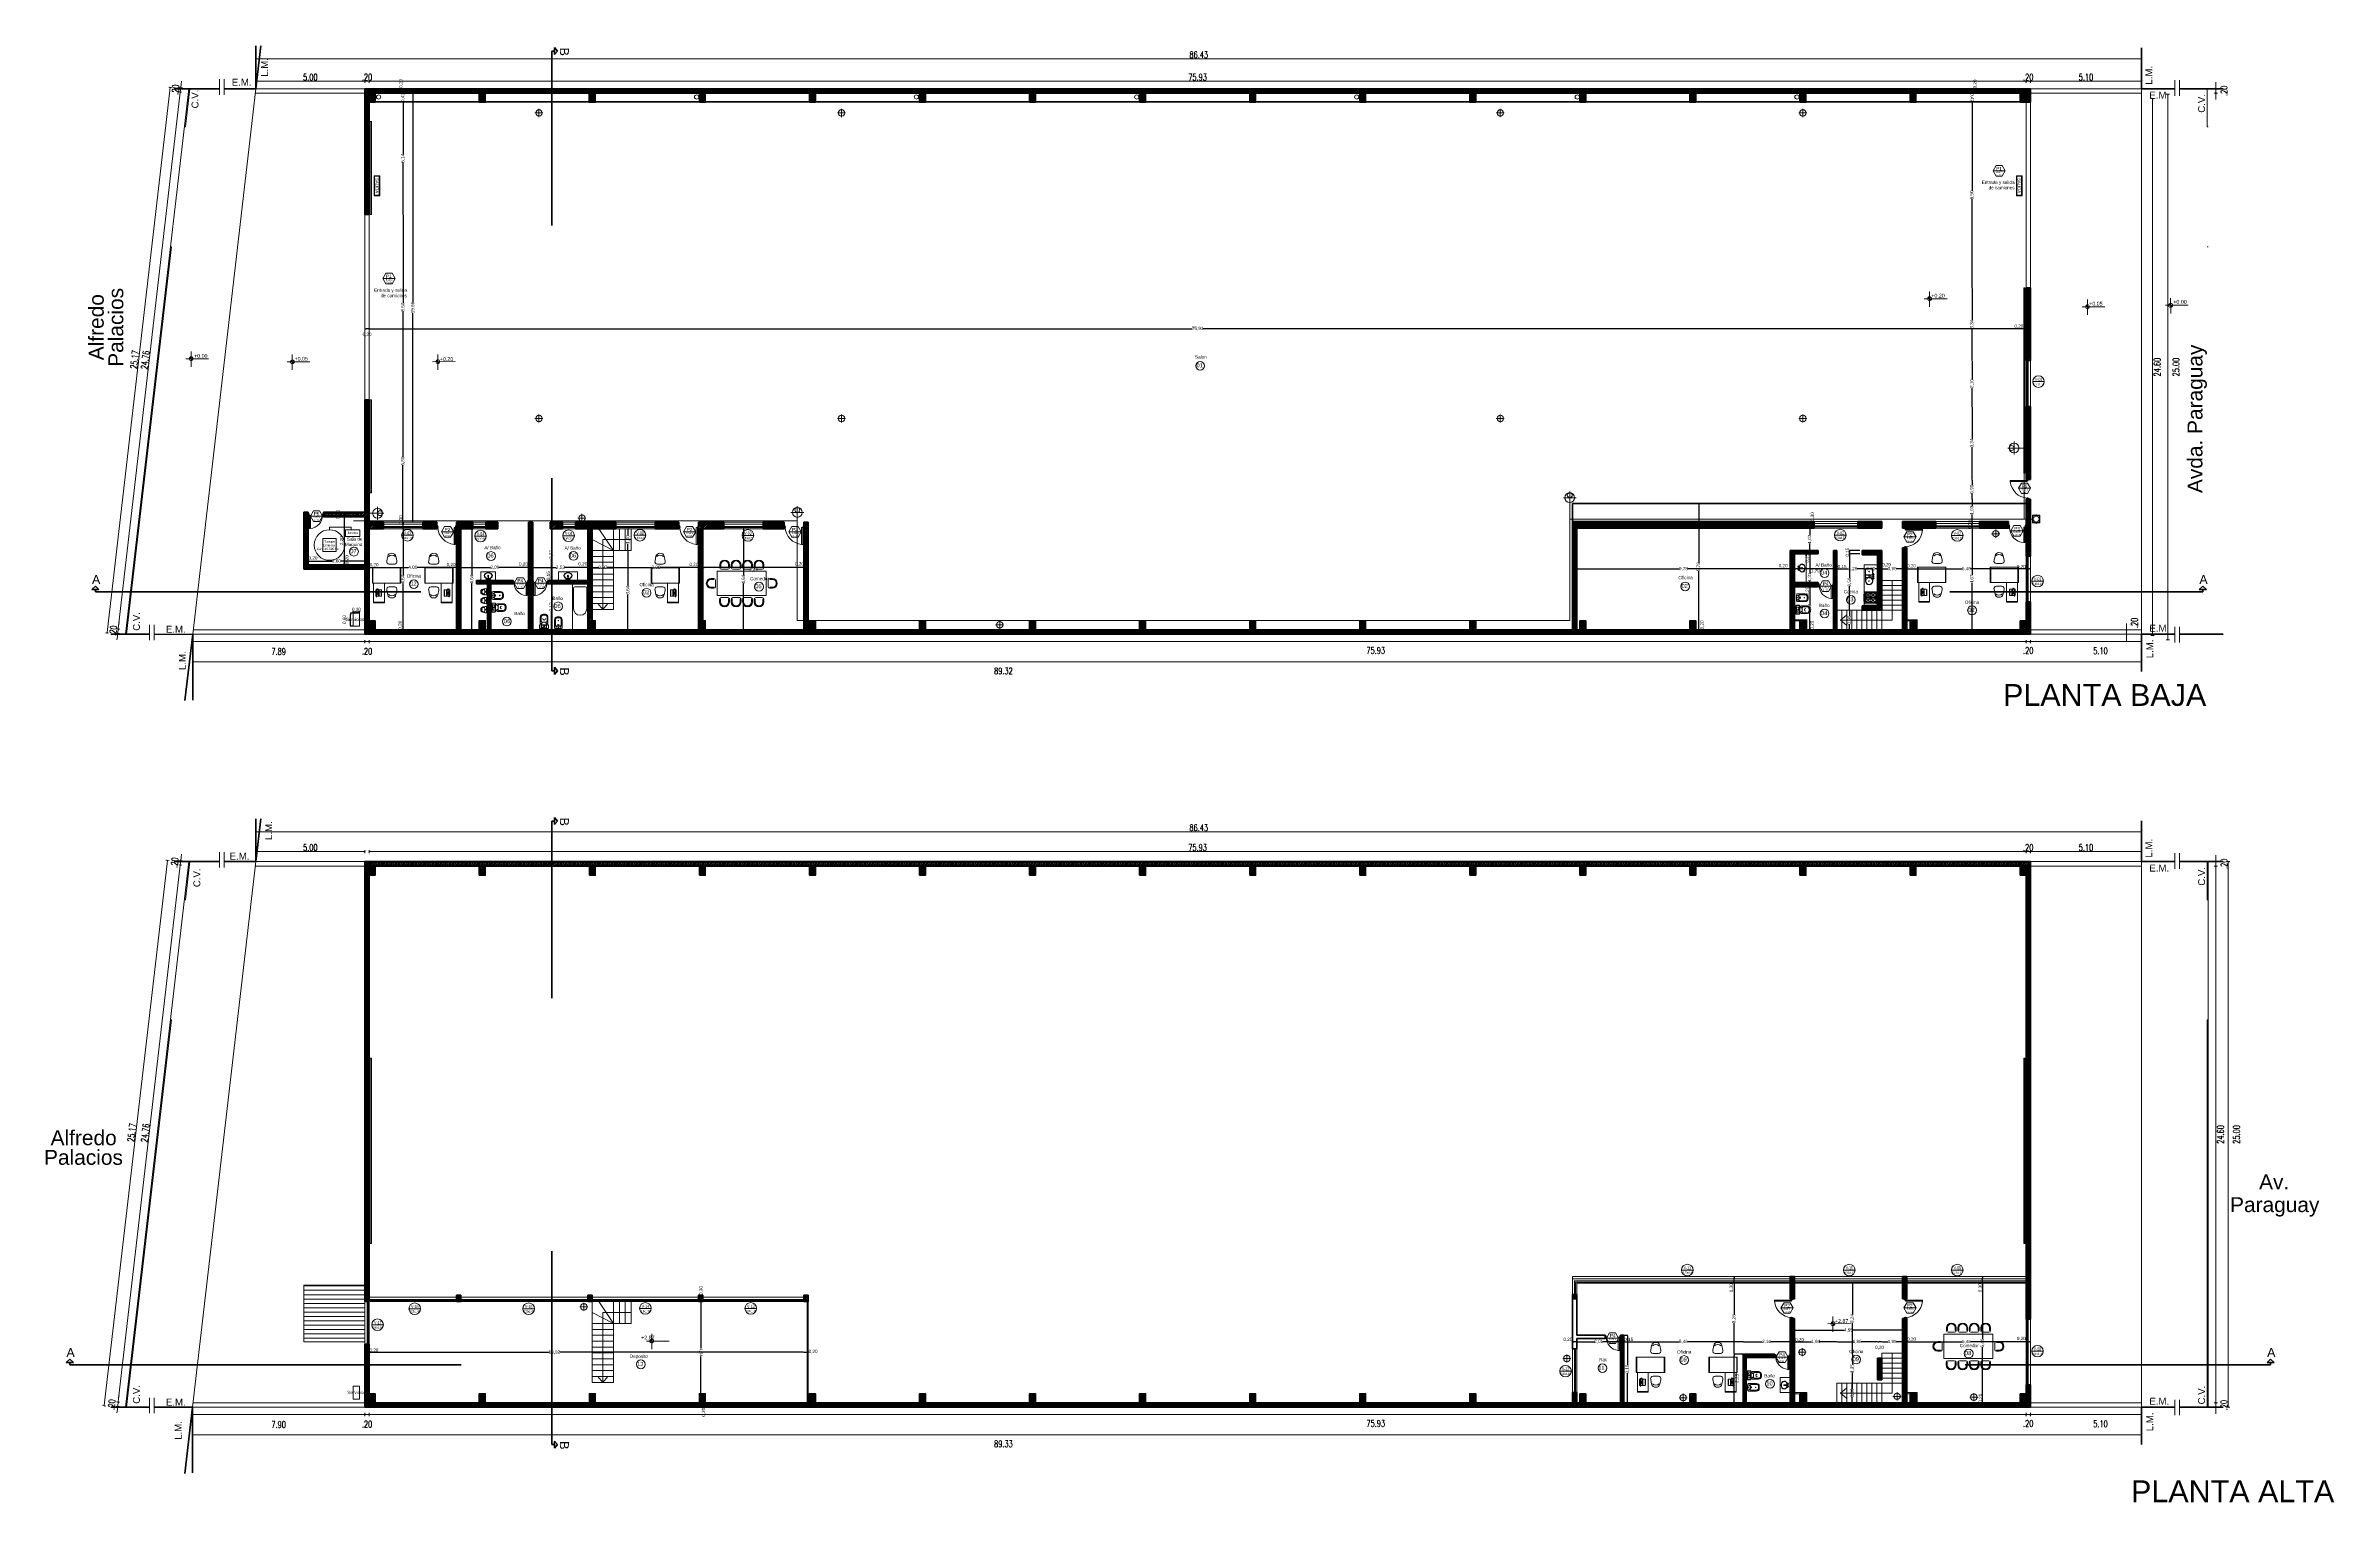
# Model space of a CAD drawing. Header units: millimetres. Extents: x 130 to 235, y 159 to 225.
import ezdxf
from ezdxf.enums import TextEntityAlignment as Align

# ---------------------------------------------------------------- set-up
doc = ezdxf.new("R2010")
doc.units = ezdxf.units.MM
doc.linetypes.add('ACAD_ISO10W100', pattern=[18.5, 12, -3, 0.5, -3])
for name, color, linetype, lineweight in [('005', 8, 'Continuous', 5), ('015', 1, 'Continuous', 15), ('02', 5, 'Continuous', 20), ('A-COT-PARC', 252, 'Continuous', 15), ('A-SIMB-CARP', 7, 'Continuous', 13), ('A-SIMB-TEXT', 60, 'Continuous', 15), ('A-TERR', 6, 'ACAD_ISO10W100', 35), ('COLUMNAS', 3, 'Continuous', 50), ('COTAS', 151, 'Continuous', 5), ('EJES', 6, 'ACAD_ISO10W100', 35), ('Hatch', 253, 'Continuous', 5), ('hatch muro', 252, 'Continuous', 5), ('incendio', 1, 'Continuous', 5), ('MUROS', 7, 'Continuous', 40), ('Simbolos', 6, 'Continuous', 20), ('TEXTOS', 2, 'Continuous', 20), ('Textos Simb', 4, 'Continuous', 20)]:
    doc.layers.add(name, color=color, linetype=linetype, lineweight=lineweight)
doc.layers.add('luces emergencia', color=40, linetype='Continuous', lineweight=5, true_color=0xeac806)
doc.styles.add('COTAS', font='ROMANS', dxfattribs={"width": 0.7})
doc.styles.add('REFE-SIM-01', font='swisscl.ttf', dxfattribs={"width": 0.9})
doc.styles.add('STYLE1', font='arial.ttf')
doc.dimstyles.new('COTA 100', dxfattribs={"dimtxt": 0.12, "dimasz": 0.15, "dimexe": 0, "dimexo": 0, "dimgap": 0.04, "dimtad": 1, "dimzin": 4, "dimdsep": 46, "dimtxsty": 'COTAS', "dimblk1": 'COTA_N', "dimblk2": 'COTA_N', "dimsah": 1, "dimcen": 0.09, "dimse1": 1, "dimse2": 1, "dimclrd": 256, "dimclrt": 60, "dimadec": 4, "dimazin": 0, "dimtfac": 1, "dimtix": 1, "dimtmove": 2, "dimatfit": 3, "dimfxl": 1, "dimtolj": 1, "dimtzin": 0, "dimlwd": -1, "dimarcsym": 0})
doc.dimstyles.new('ISO-25', dxfattribs={"dimtxt": 0.15, "dimasz": 0.06, "dimexe": 0, "dimexo": 0, "dimgap": 0, "dimtad": 0, "dimzin": 1, "dimtxsty": 'STYLE1', "dimblk": 'DOT', "dimcen": 2.5, "dimclrt": 5, "dimadec": 0, "dimazin": 0, "dimtfac": 1, "dimtmove": 2, "dimatfit": 3, "dimldrblk": 'DOT', "dimfxl": 1, "dimarcsym": 0})
pattern_1 = [(45, (-1047.780325, -271.0186), (-0.035355339, 0.035355339), [])]

# ---------------------------------------------------------------- blocks, each defined once
blk = doc.blocks.new('COTA_N')
for p, q in [((-1, 0), (0, 0)), ((0, 0.5), (0, -0.5))]:
    blk.add_line(p, q)
at = {"const_width": 0.065}
blk.add_lwpolyline([(0.141421, 0.141421), (0.282843, 0.282843), (0, 0), (-0.141421, -0.141421), (-0.282843, -0.282843)], dxfattribs=at)
blk = doc.blocks.new('*D10')
at = {"layer": 'A-COT-PARC', "linetype": 'ByBlock'}
blk.add_line((139.534151, 223.775902), (144.234151, 223.775902), dxfattribs=at)
at = {"layer": 'Defpoints', "color": 0}
for p in [(144.384151, 223.775902), (139.384151, 221.136319), (144.384151, 221.136319)]:
    blk.add_point(p, dxfattribs=at)
at = {"layer": 'A-COT-PARC', "xscale": 0.15, "yscale": 0.15, "zscale": 0.15, "rotation": 180}
blk.add_blockref('COTA_N', (139.384151, 223.775902), dxfattribs=at)
at = {"layer": 'A-COT-PARC', "xscale": 0.15, "yscale": 0.15, "zscale": 0.15}
blk.add_blockref('COTA_N', (144.384151, 223.775902), dxfattribs=at)
at = {"layer": 'A-COT-PARC', "color": 60, "insert": (141.884151, 223.965902), "char_height": 0.6, "attachment_point": 5, "style": 'COTAS'}
blk.add_mtext('\\A1;{\\H0.5x;5.00}', dxfattribs=at)
blk = doc.blocks.new('*D11')
at = {"layer": 'A-COT-PARC', "linetype": 'ByBlock'}
for p, q in [((144.234151, 223.775902), (144.084151, 223.775902)), ((144.384151, 223.775902), (144.584151, 223.775902)), ((144.734151, 223.775902), (144.884151, 223.775902))]:
    blk.add_line(p, q, dxfattribs=at)
at = {"layer": 'Defpoints', "color": 0}
for p in [(144.584151, 223.775902), (144.384151, 221.136319), (144.584151, 221.136319)]:
    blk.add_point(p, dxfattribs=at)
at = {"layer": 'A-COT-PARC', "xscale": 0.15, "yscale": 0.15, "zscale": 0.15}
for p, rotation in [((144.384151, 223.775902), 360), ((144.584151, 223.775902), 180)]:
    blk.add_blockref('COTA_N', p, dxfattribs=dict(at, rotation=rotation))
at = {"layer": 'A-COT-PARC', "color": 60, "insert": (144.484151, 223.965902), "char_height": 0.6, "attachment_point": 5, "style": 'COTAS'}
blk.add_mtext('\\A1;{\\H0.5x;.20}', dxfattribs=at)
blk = doc.blocks.new('*D12')
at = {"layer": 'A-COT-PARC', "linetype": 'ByBlock'}
blk.add_line((144.734151, 223.775902), (220.364151, 223.775902), dxfattribs=at)
at = {"layer": 'Defpoints', "color": 0}
for p in [(220.514151, 223.775902), (144.584151, 222.397059), (220.514151, 222.397059)]:
    blk.add_point(p, dxfattribs=at)
at = {"layer": 'A-COT-PARC', "xscale": 0.15, "yscale": 0.15, "zscale": 0.15, "rotation": 180}
blk.add_blockref('COTA_N', (144.584151, 223.775902), dxfattribs=at)
at = {"layer": 'A-COT-PARC', "xscale": 0.15, "yscale": 0.15, "zscale": 0.15}
blk.add_blockref('COTA_N', (220.514151, 223.775902), dxfattribs=at)
at = {"layer": 'A-COT-PARC', "color": 60, "insert": (182.549151, 223.965902), "char_height": 0.6, "attachment_point": 5, "style": 'COTAS'}
blk.add_mtext('\\A1;{\\H0.5x;75.93}', dxfattribs=at)
blk = doc.blocks.new('*D13')
at = {"layer": 'A-COT-PARC', "linetype": 'ByBlock'}
for p, q in [((220.364151, 223.775902), (220.214151, 223.775902)), ((220.514151, 223.775902), (220.714151, 223.775902)), ((220.864151, 223.775902), (221.014151, 223.775902))]:
    blk.add_line(p, q, dxfattribs=at)
at = {"layer": 'Defpoints', "color": 0}
for p in [(220.714151, 223.775902), (220.514151, 222.397059), (220.714151, 222.397059)]:
    blk.add_point(p, dxfattribs=at)
at = {"layer": 'A-COT-PARC', "xscale": 0.15, "yscale": 0.15, "zscale": 0.15}
blk.add_blockref('COTA_N', (220.514151, 223.775902), dxfattribs=at)
at = {"layer": 'A-COT-PARC', "xscale": 0.15, "yscale": 0.15, "zscale": 0.15, "rotation": 180}
blk.add_blockref('COTA_N', (220.714151, 223.775902), dxfattribs=at)
at = {"layer": 'A-COT-PARC', "color": 60, "insert": (220.614151, 223.965902), "char_height": 0.6, "attachment_point": 5, "style": 'COTAS'}
blk.add_mtext('\\A1;{\\H0.5x;.20}', dxfattribs=at)
blk = doc.blocks.new('*D14')
at = {"layer": 'A-COT-PARC', "linetype": 'ByBlock'}
blk.add_line((136.644152, 198.101775), (144.234152, 198.101775), dxfattribs=at)
at = {"layer": 'Defpoints', "color": 0}
for p in [(136.494152, 198.845216), (144.384152, 198.845216), (144.384152, 198.101775)]:
    blk.add_point(p, dxfattribs=at)
at = {"layer": 'A-COT-PARC', "xscale": 0.15, "yscale": 0.15, "zscale": 0.15, "rotation": 180}
blk.add_blockref('COTA_N', (136.494152, 198.101775), dxfattribs=at)
at = {"layer": 'A-COT-PARC', "xscale": 0.15, "yscale": 0.15, "zscale": 0.15}
blk.add_blockref('COTA_N', (144.384152, 198.101775), dxfattribs=at)
at = {"layer": 'A-COT-PARC', "color": 60, "insert": (140.434152, 197.645803), "char_height": 0.6, "attachment_point": 5, "style": 'COTAS'}
blk.add_mtext('\\A1;{\\H0.5x;7.89}', dxfattribs=at)
blk = doc.blocks.new('*D15')
at = {"layer": 'A-COT-PARC', "linetype": 'ByBlock'}
for p, q in [((144.234152, 198.101775), (144.084152, 198.101775)), ((144.384152, 198.101775), (144.584152, 198.101775)), ((144.734152, 198.101775), (144.884152, 198.101775))]:
    blk.add_line(p, q, dxfattribs=at)
at = {"layer": 'Defpoints', "color": 0}
for p in [(144.384152, 198.638021), (144.584152, 198.638021), (144.584152, 198.101775)]:
    blk.add_point(p, dxfattribs=at)
at = {"layer": 'A-COT-PARC', "xscale": 0.15, "yscale": 0.15, "zscale": 0.15}
blk.add_blockref('COTA_N', (144.384152, 198.101775), dxfattribs=at)
at = {"layer": 'A-COT-PARC', "xscale": 0.15, "yscale": 0.15, "zscale": 0.15, "rotation": 180}
blk.add_blockref('COTA_N', (144.584152, 198.101775), dxfattribs=at)
at = {"layer": 'A-COT-PARC', "color": 60, "insert": (144.484152, 197.659647), "char_height": 0.6, "attachment_point": 5, "style": 'COTAS'}
blk.add_mtext('\\A1;{\\H0.5x;.20}', dxfattribs=at)
blk = doc.blocks.new('*D16')
at = {"layer": 'A-COT-PARC', "linetype": 'ByBlock'}
blk.add_line((144.734152, 198.101775), (220.364152, 198.101775), dxfattribs=at)
at = {"layer": 'Defpoints', "color": 0}
for p in [(144.584152, 198.680094), (220.514152, 198.680094), (220.514152, 198.101775)]:
    blk.add_point(p, dxfattribs=at)
at = {"layer": 'A-COT-PARC', "xscale": 0.15, "yscale": 0.15, "zscale": 0.15, "rotation": 180}
blk.add_blockref('COTA_N', (144.584152, 198.101775), dxfattribs=at)
at = {"layer": 'A-COT-PARC', "xscale": 0.15, "yscale": 0.15, "zscale": 0.15}
blk.add_blockref('COTA_N', (220.514152, 198.101775), dxfattribs=at)
at = {"layer": 'A-COT-PARC', "color": 60, "insert": (190.714152, 197.697181), "char_height": 0.6, "attachment_point": 5, "style": 'COTAS'}
blk.add_mtext('\\A1;{\\H0.5x;75.93}', dxfattribs=at)
blk = doc.blocks.new('*D17')
at = {"layer": 'A-COT-PARC', "linetype": 'ByBlock'}
for p, q in [((220.364152, 198.101775), (220.214152, 198.101775)), ((220.514152, 198.101775), (220.714152, 198.101775)), ((220.864152, 198.101775), (221.014152, 198.101775))]:
    blk.add_line(p, q, dxfattribs=at)
at = {"layer": 'Defpoints', "color": 0}
for p in [(220.514152, 198.680094), (220.714152, 198.680094), (220.714152, 198.101775)]:
    blk.add_point(p, dxfattribs=at)
at = {"layer": 'A-COT-PARC', "xscale": 0.15, "yscale": 0.15, "zscale": 0.15}
blk.add_blockref('COTA_N', (220.514152, 198.101775), dxfattribs=at)
at = {"layer": 'A-COT-PARC', "xscale": 0.15, "yscale": 0.15, "zscale": 0.15, "rotation": 180}
blk.add_blockref('COTA_N', (220.714152, 198.101775), dxfattribs=at)
at = {"layer": 'A-COT-PARC', "color": 60, "insert": (220.614152, 197.693207), "char_height": 0.6, "attachment_point": 5, "style": 'COTAS'}
blk.add_mtext('\\A1;{\\H0.5x;.20}', dxfattribs=at)
blk = doc.blocks.new('*D18')
at = {"layer": 'A-COT-PARC', "linetype": 'ByBlock'}
blk.add_line((220.864152, 198.101775), (225.664152, 198.101775), dxfattribs=at)
at = {"layer": 'Defpoints', "color": 0}
for p in [(220.714152, 198.438021), (225.814152, 198.438021), (225.814152, 198.101775)]:
    blk.add_point(p, dxfattribs=at)
at = {"layer": 'A-COT-PARC', "xscale": 0.15, "yscale": 0.15, "zscale": 0.15, "rotation": 180}
blk.add_blockref('COTA_N', (220.714152, 198.101775), dxfattribs=at)
at = {"layer": 'A-COT-PARC', "xscale": 0.15, "yscale": 0.15, "zscale": 0.15}
blk.add_blockref('COTA_N', (225.814152, 198.101775), dxfattribs=at)
at = {"layer": 'A-COT-PARC', "color": 60, "insert": (223.929152, 197.680692), "char_height": 0.6, "attachment_point": 5, "style": 'COTAS'}
blk.add_mtext('\\A1;{\\H0.5x;5.10}', dxfattribs=at)
blk = doc.blocks.new('*D19')
at = {"layer": 'A-COT-PARC', "linetype": 'ByBlock'}
blk.add_line((225.664152, 197.180146), (136.644152, 197.180146), dxfattribs=at)
at = {"layer": 'Defpoints', "color": 0}
for p in [(136.494152, 198.776236), (225.814152, 198.776236), (136.494152, 197.180146)]:
    blk.add_point(p, dxfattribs=at)
at = {"layer": 'A-COT-PARC', "xscale": 0.15, "yscale": 0.15, "zscale": 0.15, "rotation": 180}
blk.add_blockref('COTA_N', (136.494152, 197.180146), dxfattribs=at)
at = {"layer": 'A-COT-PARC', "xscale": 0.15, "yscale": 0.15, "zscale": 0.15}
blk.add_blockref('COTA_N', (225.814152, 197.180146), dxfattribs=at)
at = {"layer": 'A-COT-PARC', "color": 60, "insert": (173.649152, 196.758239), "char_height": 0.6, "attachment_point": 5, "style": 'COTAS'}
blk.add_mtext('\\A1;{\\H0.5x;89.32}', dxfattribs=at)
blk = doc.blocks.new('*D20')
at = {"layer": 'A-COT-PARC', "linetype": 'ByBlock'}
blk.add_line((220.864152, 223.775902), (225.664152, 223.775902), dxfattribs=at)
at = {"layer": 'Defpoints', "color": 0}
for p in [(225.814152, 223.775902), (220.714152, 223.318018), (225.814152, 223.318018)]:
    blk.add_point(p, dxfattribs=at)
at = {"layer": 'A-COT-PARC', "xscale": 0.15, "yscale": 0.15, "zscale": 0.15, "rotation": 180}
blk.add_blockref('COTA_N', (220.714152, 223.775902), dxfattribs=at)
at = {"layer": 'A-COT-PARC', "xscale": 0.15, "yscale": 0.15, "zscale": 0.15}
blk.add_blockref('COTA_N', (225.814152, 223.775902), dxfattribs=at)
at = {"layer": 'A-COT-PARC', "color": 60, "insert": (223.264152, 223.965902), "char_height": 0.6, "attachment_point": 5, "style": 'COTAS'}
blk.add_mtext('\\A1;{\\H0.5x;5.10}', dxfattribs=at)
blk = doc.blocks.new('*D21')
at = {"layer": 'A-COT-PARC', "linetype": 'ByBlock'}
blk.add_line((225.664152, 224.804085), (139.534152, 224.804085), dxfattribs=at)
at = {"layer": 'Defpoints', "color": 0}
for p in [(139.384152, 224.804085), (139.384152, 223.438021), (225.814152, 223.438021)]:
    blk.add_point(p, dxfattribs=at)
at = {"layer": 'A-COT-PARC', "xscale": 0.15, "yscale": 0.15, "zscale": 0.15, "rotation": 180}
blk.add_blockref('COTA_N', (139.384152, 224.804085), dxfattribs=at)
at = {"layer": 'A-COT-PARC', "xscale": 0.15, "yscale": 0.15, "zscale": 0.15}
blk.add_blockref('COTA_N', (225.814152, 224.804085), dxfattribs=at)
at = {"layer": 'A-COT-PARC', "color": 60, "insert": (182.599152, 224.994085), "char_height": 0.6, "attachment_point": 5, "style": 'COTAS'}
blk.add_mtext('\\A1;{\\H0.5x;86.43}', dxfattribs=at)
blk = doc.blocks.new('*D22')
at = {"layer": 'A-COT-PARC', "linetype": 'ByBlock'}
for p, q in [((229.213594, 223.588021), (229.213594, 223.738021)), ((229.213594, 223.438021), (229.213594, 223.238021)), ((229.213594, 223.088021), (229.213594, 222.938021))]:
    blk.add_line(p, q, dxfattribs=at)
at = {"layer": 'Defpoints', "color": 0}
for p in [(220.714152, 223.438021), (220.714152, 223.238021), (229.213594, 223.238021)]:
    blk.add_point(p, dxfattribs=at)
at = {"layer": 'A-COT-PARC', "xscale": 0.15, "yscale": 0.15, "zscale": 0.15}
for p, rotation in [((229.213594, 223.438021), 270), ((229.213594, 223.238021), 90)]:
    blk.add_blockref('COTA_N', p, dxfattribs=dict(at, rotation=rotation))
at = {"layer": 'A-COT-PARC', "color": 60, "insert": (229.589744, 223.338021), "char_height": 0.6, "attachment_point": 5, "rotation": 90, "style": 'COTAS'}
blk.add_mtext('\\A1;{\\H0.5x;.20}', dxfattribs=at)
blk = doc.blocks.new('*D23')
at = {"layer": 'A-COT-PARC', "linetype": 'ByBlock'}
for p, q in [((225.113266, 198.788021), (225.113266, 198.938021)), ((225.113266, 198.638021), (225.113266, 198.438021)), ((225.113266, 198.288021), (225.113266, 198.138021))]:
    blk.add_line(p, q, dxfattribs=at)
at = {"layer": 'Defpoints', "color": 0}
for p in [(216.369794, 198.638021), (216.369794, 198.438021), (225.113266, 198.438021)]:
    blk.add_point(p, dxfattribs=at)
at = {"layer": 'A-COT-PARC', "xscale": 0.15, "yscale": 0.15, "zscale": 0.15}
for p, rotation in [((225.113266, 198.638021), 270), ((225.113266, 198.438021), 90)]:
    blk.add_blockref('COTA_N', p, dxfattribs=dict(at, rotation=rotation))
at = {"layer": 'A-COT-PARC', "color": 60, "insert": (225.485866, 198.960692), "char_height": 0.6, "attachment_point": 5, "rotation": 90, "style": 'COTAS'}
blk.add_mtext('\\A1;{\\H0.5x;.20}', dxfattribs=at)
blk = doc.blocks.new('*D24')
at = {"layer": 'A-COT-PARC', "linetype": 'ByBlock'}
blk.add_line((227.01101, 223.030805), (227.01101, 198.330805), dxfattribs=at)
at = {"layer": 'Defpoints', "color": 0}
for p in [(217.440013, 223.180805), (217.440013, 198.180805), (227.01101, 198.180805)]:
    blk.add_point(p, dxfattribs=at)
at = {"layer": 'A-COT-PARC', "xscale": 0.15, "yscale": 0.15, "zscale": 0.15}
for p, rotation in [((227.01101, 223.180805), 90), ((227.01101, 198.180805), 270)]:
    blk.add_blockref('COTA_N', p, dxfattribs=dict(at, rotation=rotation))
at = {"layer": 'A-COT-PARC', "color": 60, "insert": (227.387199, 210.680805), "char_height": 0.6, "attachment_point": 5, "rotation": 90, "style": 'COTAS'}
blk.add_mtext('\\A1;{\\H0.5x;25.00}', dxfattribs=at)
blk = doc.blocks.new('*D25')
at = {"layer": 'A-COT-PARC', "linetype": 'ByBlock'}
blk.add_line((135.45044, 223.355277), (132.585008, 198.653279), dxfattribs=at)
at = {"layer": 'Defpoints', "color": 0}
for p in [(136.038904, 223.438021), (132.567724, 198.504278), (133.138904, 198.438021)]:
    blk.add_point(p, dxfattribs=at)
at = {"layer": 'A-COT-PARC', "xscale": 0.15, "yscale": 0.15, "zscale": 0.15}
for p, rotation in [((135.467724, 223.504278), 83.383262), ((132.567724, 198.504278), 263.383262)]:
    blk.add_blockref('COTA_N', p, dxfattribs=dict(at, rotation=rotation))
at = {"layer": 'A-COT-PARC', "color": 60, "insert": (133.828989, 211.026171), "char_height": 0.6, "attachment_point": 5, "rotation": 83.3832621, "style": 'COTAS'}
blk.add_mtext('\\A1;{\\H0.5x;25.17}', dxfattribs=at)
blk = doc.blocks.new('P090A')
at = {"linetype": 'Continuous'}
for p, q in [((0.914934, 0.000844), (0.914934, 0.015844)), ((0.914934, 0.015844), (0.954934, 0.015844)), ((1.814934, 0.015844), (1.774934, 0.015844)), ((1.814934, 0.000844), (1.814934, 0.015844)), ((0.914934, -0.099156), (0.914934, -0.114156)), ((0.914934, -0.114156), (0.954934, -0.114156)), ((0.969934, -0.044156), (0.954934, -0.044156)), ((0.969934, -0.044156), (0.954934, -0.044156)), ((0.954934, -0.064156), (0.954934, -0.114156)), ((0.969934, -0.064156), (0.954934, -0.064156)), ((1.759934, -0.044156), (1.774934, -0.044156)), ((1.759934, -0.064156), (1.774934, -0.064156)), ((1.774934, -0.064156), (1.774934, -0.114156)), ((1.814934, -0.114156), (1.774934, -0.114156)), ((1.814934, -0.099156), (1.814934, -0.114156))]:
    blk.add_line(p, q, dxfattribs=at)
for p, q in [((0.954934, -0.044156), (0.954934, 0.015844)), ((1.774934, -0.044156), (1.774934, 0.015844)), ((0.969934, -0.064156), (0.969934, -0.044156)), ((1.759934, -0.064156), (1.759934, -0.044156))]:
    blk.add_line(p, q)
blk.add_arc((1.782072, -0.091082), 0.828468, 94.995303, 176.752942, dxfattribs=at)
at = {"layer": '02', "linetype": 'Continuous'}
for p, q in [((1.709934, -0.044156), (1.709934, 0.73424)), ((1.709934, 0.73424), (1.759934, 0.73424)), ((1.759934, 0.73424), (1.759934, -0.044156)), ((1.759934, -0.044156), (1.709934, -0.044156))]:
    blk.add_line(p, q, dxfattribs=at)
blk = doc.blocks.new('Carp-simb')
blk.add_line((-0.177133, 0), (0.177133, 0))
blk.add_circle((0, 0), 0.177133)
at = {"layer": 'A-SIMB-TEXT', "style": 'REFE-SIM-01', "width": 0.85}
for tag, height, p in [('CARP-TIPO', 0.1, (-0.000756, 0.017038)), ('CARP-N', 0.096, (0, -0.116142))]:
    blk.add_attdef(tag, text='', height=height, dxfattribs=at).set_placement(p, align=Align.CENTER)
blk = doc.blocks.new('P080A')
at = {"linetype": 'Continuous'}
for p, q in [((0.989934, -0.024156), (0.989934, -0.009156)), ((0.989934, -0.009156), (1.029934, -0.009156)), ((0.989934, -0.124156), (0.989934, -0.139156)), ((0.989934, -0.139156), (1.029934, -0.139156)), ((1.044934, -0.044156), (1.029934, -0.044156)), ((1.044934, -0.044156), (1.029934, -0.044156)), ((1.029934, -0.064156), (1.029934, -0.139156)), ((1.044934, -0.064156), (1.029934, -0.064156)), ((1.734934, -0.044156), (1.749934, -0.044156)), ((1.734934, -0.064156), (1.749934, -0.064156)), ((1.789934, -0.009156), (1.749934, -0.009156)), ((1.749934, -0.064156), (1.749934, -0.139156)), ((1.789934, -0.139156), (1.749934, -0.139156)), ((1.789934, -0.024156), (1.789934, -0.009156)), ((1.789934, -0.124156), (1.789934, -0.139156))]:
    blk.add_line(p, q, dxfattribs=at)
for p, q in [((1.029934, -0.044156), (1.029934, -0.009156)), ((1.044934, -0.064156), (1.044934, -0.044156)), ((1.734934, -0.064156), (1.734934, -0.044156)), ((1.749934, -0.044156), (1.749934, -0.009156))]:
    blk.add_line(p, q)
blk.add_arc((1.734934, -0.044156), 0.705, 94.066945, 180, dxfattribs=at)
at = {"layer": '02', "linetype": 'Continuous'}
for p, q in [((1.684934, -0.044156), (1.684934, 0.659129)), ((1.684934, 0.659129), (1.734934, 0.659129)), ((1.734934, 0.659129), (1.734934, -0.044156)), ((1.734934, -0.044156), (1.684934, -0.044156))]:
    blk.add_line(p, q, dxfattribs=at)
blk = doc.blocks.new('Pl-C')
for p, q in [((-0.119253, -0.020891), (-0.103861, -0.020891)), ((-0.119253, -0.031966), (-0.103861, -0.031966)), ((-0.099982, -0.00162), (-0.099982, -0.017012)), ((-0.099982, -0.051236), (-0.099982, -0.035845)), ((-0.088907, -0.00162), (-0.088907, -0.017012)), ((-0.088907, -0.051236), (-0.088907, -0.035845)), ((-0.069637, -0.020891), (-0.085028, -0.020891)), ((-0.069637, -0.031966), (-0.085028, -0.031966)), ((-0.009984, -0.054358), (-0.07668, -0.054358)), ((-0.052951, -0.019763), (-0.026174, -0.019763)), ((-0.052951, -0.033887), (-0.026904, -0.033887)), ((-0.003819, -0.02212), (0.0856, -0.220326)), ((0.005571, -0.017884), (0.095822, -0.215662)), ((0.078227, -0.054358), (0.022215, -0.054358)), ((0.026332, -0.033887), (0.026221, -0.033887)), ((0.054497, -0.019763), (0.02772, -0.019763)), ((0.054497, -0.033887), (0.028451, -0.033887)), ((0.071183, -0.020891), (0.086575, -0.020891)), ((0.071183, -0.031966), (0.086575, -0.031966)), ((0.090454, -0.00162), (0.090454, -0.017012)), ((0.090454, -0.051236), (0.090454, -0.035845)), ((0.101529, -0.00162), (0.101529, -0.017012)), ((0.101529, -0.051236), (0.101529, -0.035845)), ((0.120799, -0.020891), (0.105408, -0.020891)), ((0.120799, -0.031966), (0.105408, -0.031966))]:
    blk.add_line(p, q)
blk.add_lwpolyline([(0.113756, -0.054358), (0.242232, -0.054358, -1), (0.242232, -0.431492), (-0.360243, -0.431492), (-0.390243, -0.401492), (-0.390243, -0.084358), (-0.360243, -0.054358), (-0.112209, -0.054358)], format="xyb")
for points in [[(-0.3768, -0.093435), (-0.3768, -0.40089), (-0.3568, -0.42089), (-0.090126, -0.42089), (-0.070126, -0.40089), (-0.070126, -0.093435), (-0.090126, -0.073435), (-0.3568, -0.073435)], [(0.052478, -0.40089), (0.032478, -0.42089), (-0.03447, -0.42089), (-0.05447, -0.40089), (-0.05447, -0.172285), (-0.03447, -0.152285), (0.032478, -0.152285), (0.052478, -0.172285)]]:
    blk.add_lwpolyline(points, close=True)
for centre in [(-0.237873, -0.242925), (-0.003956, -0.242925), (0.242232, -0.242925)]:
    blk.add_circle(centre, 0.015987)
for centre, radius, start, end in [((-0.094445, -0.026428), 0.0331, 107.221031, 162.778969), ((-0.094445, 0.006585), 0.009899, 304.016019, 235.983981), ((-0.094445, -0.026428), 0.0331, 17.221031, 72.778969), ((0.000773, -0.028238), 0.028248, 312.387008, 290.893091), ((0.095991, -0.026428), 0.0331, 107.221031, 162.778969), ((0.095991, 0.006585), 0.009899, 304.016019, 235.983981), ((0.095991, -0.026428), 0.0331, 17.221031, 72.778969), ((-0.127458, -0.026428), 0.009899, 34.016019, 325.983981), ((-0.094445, -0.026428), 0.0331, 197.221031, 252.778969), ((-0.094445, -0.026428), 0.016581, 109.509577, 160.490423), ((-0.094445, -0.026428), 0.016581, 199.509577, 250.490423), ((-0.094445, -0.059441), 0.009899, 124.016019, 55.983981), ((-0.094445, -0.026428), 0.010924, 120.458557, 149.541443), ((-0.094445, -0.026428), 0.010924, 210.458557, 239.541443), ((-0.094445, -0.026428), 0.016581, 19.509577, 70.490423), ((-0.094445, -0.026428), 0.010924, 30.458557, 59.541443), ((-0.094445, -0.026428), 0.016581, 289.509577, 340.490423), ((-0.094445, -0.026428), 0.010924, 300.458557, 329.541443), ((-0.094445, -0.026428), 0.0331, 287.221031, 342.778969), ((-0.061432, -0.026428), 0.009899, 214.016019, 145.983981), ((0.000773, -0.028238), 0.013705, 333.734082, 287.283418), ((0.000876, -0.020002), 0.00515, 24.282059, 204.282059), ((0.062978, -0.026428), 0.009899, 34.016019, 325.983981), ((0.095991, -0.026428), 0.0331, 197.221031, 252.778969), ((0.242232, -0.242925), 0.175417, 163.82908, 158.539558), ((0.095991, -0.026428), 0.016581, 109.509577, 160.490423), ((0.095991, -0.026428), 0.016581, 199.509577, 250.490423), ((0.090711, -0.217994), 0.005618, 204.52833, 24.52833), ((0.095991, -0.059441), 0.009899, 124.016019, 55.983981), ((0.095991, -0.026428), 0.010924, 120.458557, 149.541443), ((0.095991, -0.026428), 0.010924, 210.458557, 239.541443), ((0.095991, -0.026428), 0.016581, 19.509577, 70.490423), ((0.095991, -0.026428), 0.010924, 30.458557, 59.541443), ((0.095991, -0.026428), 0.010924, 300.458557, 329.541443), ((0.095991, -0.026428), 0.016581, 289.509577, 340.490423), ((0.095991, -0.026428), 0.0331, 287.221031, 342.778969), ((0.129004, -0.026428), 0.009899, 214.016019, 145.983981)]:
    blk.add_arc(centre, radius, start, end)
blk = doc.blocks.new('COCINA-P')
at = {"layer": '015'}
for p, q in [((-0.083533, 0.550176, 0.0199), (-0.533533, 0.550176, 0.0199)), ((-0.533533, 0.090176, 0.0199), (-0.533533, 0.550176, 0.0199)), ((-0.083533, 0.320176, 0.0199), (-0.533533, 0.320176, 0.0199)), ((-0.083533, 0.090176, 0.0199), (-0.533533, 0.090176, 0.0199)), ((-0.483533, 0.500176, 0.0199), (-0.483533, 0.550176, 0.0199)), ((-0.453533, 0.440176, 0.0199), (-0.483533, 0.500176, 0.0199)), ((-0.483533, 0.380176, 0.0199), (-0.453533, 0.440176, 0.0199)), ((-0.483533, 0.270176, 0.0199), (-0.483533, 0.380176, 0.0199)), ((-0.453533, 0.210176, 0.0199), (-0.483533, 0.270176, 0.0199)), ((-0.483533, 0.150176, 0.0199), (-0.453533, 0.210176, 0.0199)), ((-0.483533, 0.090176, 0.0199), (-0.483533, 0.150176, 0.0199)), ((-0.413533, 0.440176, 0.0199), (-0.383533, 0.500176, 0.0199)), ((-0.383533, 0.380176, 0.0199), (-0.413533, 0.440176, 0.0199)), ((-0.413533, 0.210176, 0.0199), (-0.383533, 0.270176, 0.0199)), ((-0.383533, 0.150176, 0.0199), (-0.413533, 0.210176, 0.0199)), ((-0.383533, 0.500176, 0.0199), (-0.383533, 0.550176, 0.0199)), ((-0.383533, 0.270176, 0.0199), (-0.383533, 0.380176, 0.0199)), ((-0.383533, 0.090176, 0.0199), (-0.383533, 0.150176, 0.0199)), ((-0.333533, 0.090176, 0.0199), (-0.333533, 0.550176, 0.0199)), ((-0.313533, 0.090176, 0.0199), (-0.313533, 0.090176)), ((-0.283533, 0.550176, 0.0199), (-0.283533, 0.090176, 0.0199)), ((-0.233533, 0.500176, 0.0199), (-0.233533, 0.550176, 0.0199)), ((-0.203533, 0.440176, 0.0199), (-0.233533, 0.500176, 0.0199)), ((-0.233533, 0.380176, 0.0199), (-0.203533, 0.440176, 0.0199)), ((-0.233533, 0.270176, 0.0199), (-0.233533, 0.380176, 0.0199)), ((-0.203533, 0.210176, 0.0199), (-0.233533, 0.270176, 0.0199)), ((-0.233533, 0.150176, 0.0199), (-0.203533, 0.210176, 0.0199)), ((-0.233533, 0.090176, 0.0199), (-0.233533, 0.150176, 0.0199)), ((-0.163533, 0.440176, 0.0199), (-0.133533, 0.500176, 0.0199)), ((-0.133533, 0.380176, 0.0199), (-0.163533, 0.440176, 0.0199)), ((-0.163533, 0.210176, 0.0199), (-0.133533, 0.270176, 0.0199)), ((-0.133533, 0.150176, 0.0199), (-0.163533, 0.210176, 0.0199)), ((-0.133533, 0.500176, 0.0199), (-0.133533, 0.550176, 0.0199)), ((-0.133533, 0.270176, 0.0199), (-0.133533, 0.380176, 0.0199)), ((-0.133533, 0.090176, 0.0199), (-0.133533, 0.150176, 0.0199)), ((-0.083533, 0.550176, 0.0199), (-0.083533, 0.090176, 0.0199)), ((-0.083533, 0.320176, 0.0199), (-0.083533, 0.320176)), ((-0.083533, 0.090176, 0.0199), (-0.083533, 0.090176))]:
    blk.add_line(p, q, dxfattribs=at)
at = {"layer": '015', "color": 253}
for p, q in [((-0.533533, 0.550176, 0.0199), (-0.533533, 0.550176)), ((-0.533533, 0.320176, 0.0199), (-0.533533, 0.320176)), ((-0.533533, 0.090176, 0.0199), (-0.533533, 0.090176)), ((-0.313533, 0.550176, 0.0199), (-0.313533, 0.550176)), ((-0.083533, 0.550176, 0.0199), (-0.083533, 0.550176))]:
    blk.add_line(p, q, dxfattribs=at)
at = {"layer": '015', "extrusion": (-1.97552e-15, 1, 0), "elevation": 0.61325}
for points in [[(0.472302, -0.669305), (0.125358, -0.669305), (0.125358, -0.701592), (0.472302, -0.701592)], [(0.472302, -0.198236), (0.125358, -0.198236), (0.125358, -0.230523), (0.472302, -0.230523)]]:
    blk.add_lwpolyline(points, close=True, dxfattribs=at)
at = {"layer": '015', "extrusion": (-1.97552e-15, 1, 0)}
for centre in [(0.502268, -0.092743, 0.623081), (0.414508, -0.092743, 0.623081), (0.273668, -0.092743, 0.623081), (0.185907, -0.092743, 0.623081), (0.098147, -0.092743, 0.623081)]:
    blk.add_circle(centre, 0.030566, dxfattribs=at)
at = {"layer": '015'}
for centre, radius in [((-0.433533, 0.440176), 0.05), ((-0.433533, 0.210176), 0.04), ((-0.183533, 0.440176), 0.04), ((-0.183533, 0.210176), 0.03)]:
    blk.add_circle(centre, radius, dxfattribs=at)
at = {"layer": '015', "color": 43}
for points in [[(-0.57883, 0.01325), (-0.57883, 0.06325), (-0.57883, 0.06325, 0.1), (-0.57883, 0.01325, 0.1)], [(-0.57883, 0.01325, 0.1), (-0.57883, 0.01325), (-0.57883, 0.01325, 0.1)], [(-0.125358, 0.63825, -0.198236), (-0.125358, 0.63825, -0.230523), (-0.472302, 0.63825, -0.230523), (-0.472302, 0.63825, -0.198236)]]:
    blk.add_3dface(points, dxfattribs=at)
at = {"layer": '015'}
for points in [[(-0.57883, 0.06325, 0.1), (-0.57883, 0.06325), (-0.01883, 0.06325), (-0.01883, 0.06325, 0.1)], [(-0.57883, 0.06325), (-0.57883, 0.06325), (-0.01883, 0.06325)], [(-0.57883, 0.01325, 0.1), (-0.57883, 0.06325, 0.1), (-0.01883, 0.06325, 0.1), (-0.01883, 0.01325, 0.1)], [(-0.01883, 0.01325, 0.1), (-0.01883, 0.01325), (-0.57883, 0.01325), (-0.57883, 0.01325, 0.1)], [(-0.57883, 0.01325, 0.1), (-0.57883, 0.01325, 0.1), (-0.01883, 0.01325, 0.1)], [(-0.125358, 0.63825, -0.669305), (-0.125358, 0.63825, -0.701592), (-0.472302, 0.63825, -0.701592), (-0.472302, 0.63825, -0.669305)], [(-0.01883, 0.06325, 0.1), (-0.01883, 0.06325), (-0.01883, 0.01325), (-0.01883, 0.01325, 0.1)], [(-0.01883, 0.06325), (-0.01883, 0.06325), (-0.01883, 0.06325), (-0.01883, 0.01325)]]:
    blk.add_3dface(points, dxfattribs=at)
at = {"layer": '015', "linetype": 'Continuous'}
mesh = blk.add_polyface(dxfattribs=at)
corners = [(-0.125358, 0.61325, -0.280507), (-0.143125, 0.61325, -0.26274), (-0.454535, 0.61325, -0.26274), (-0.472302, 0.61325, -0.280507), (-0.472302, 0.61325, -0.50572), (-0.454535, 0.61325, -0.523487), (-0.143125, 0.61325, -0.523487), (-0.125358, 0.61325, -0.50572)]
mesh.append_faces([[corners[k] for k in face] for face in [(0, 6, 7)]], dxfattribs={"vtx0": -1})
mesh.append_faces([[corners[k] for k in face] for face in [(0, 3, 4), (0, 4, 5), (0, 5, 6)]], dxfattribs={"vtx0": -1, "vtx2": -1})
mesh.append_faces([[corners[k] for k in face] for face in [(0, 1, 2, 3)]], dxfattribs={"vtx3": -1})
at = {"layer": '015'}
mesh = blk.add_polymesh((6, 3), dxfattribs=at)
for k, corner in enumerate([(-0.57883, 0.61325), (-0.57883, 0.61325, -0.033323), (-0.57883, 0.61325, -0.033323), (-0.01883, 0.61325), (-0.01883, 0.61325, -0.033323), (-0.01883, 0.61325, -0.033323), (-0.01883, 0.01325), (-0.01883, 0.01325, -0.033323), (-0.01883, 0.61325, -0.033323), (-0.57883, 0.01325), (-0.57883, 0.01325, -0.033323), (-0.57883, 0.61325, -0.033323), (-0.57883, 0.01325), (-0.57883, 0.01325), (-0.57883, 0.61325), (-0.01883, 0.01325), (-0.01883, 0.01325), (-0.01883, 0.61325)]):
    mesh.set_mesh_vertex(divmod(k, 3), corner)
mesh = blk.add_polymesh((6, 3), dxfattribs=at)
for k, corner in enumerate([(-0.57883, 0.61325, -0.179371), (-0.57883, 0.61325, -0.618417), (-0.57883, 0.61325, -0.618417), (-0.01883, 0.61325, -0.179371), (-0.01883, 0.61325, -0.618417), (-0.01883, 0.61325, -0.618417), (-0.01883, 0.589979, -0.179371), (-0.01883, 0.589979, -0.618417), (-0.01883, 0.61325, -0.618417), (-0.57883, 0.589979, -0.179371), (-0.57883, 0.589979, -0.618417), (-0.57883, 0.61325, -0.618417), (-0.57883, 0.589979, -0.179371), (-0.57883, 0.589979, -0.179371), (-0.57883, 0.61325, -0.179371), (-0.01883, 0.589979, -0.179371), (-0.01883, 0.589979, -0.179371), (-0.01883, 0.61325, -0.179371)]):
    mesh.set_mesh_vertex(divmod(k, 3), corner)
mesh = blk.add_polymesh((6, 3), dxfattribs=at)
for k, corner in enumerate([(-0.57883, 0.61325, -0.628417), (-0.57883, 0.61325, -0.85), (-0.57883, 0.61325, -0.85), (-0.01883, 0.61325, -0.628417), (-0.01883, 0.61325, -0.85), (-0.01883, 0.61325, -0.85), (-0.01883, 0.589979, -0.628417), (-0.01883, 0.589979, -0.85), (-0.01883, 0.61325, -0.85), (-0.57883, 0.589979, -0.628417), (-0.57883, 0.589979, -0.85), (-0.57883, 0.61325, -0.85), (-0.57883, 0.589979, -0.628417), (-0.57883, 0.589979, -0.628417), (-0.57883, 0.61325, -0.628417), (-0.01883, 0.589979, -0.628417), (-0.01883, 0.589979, -0.628417), (-0.01883, 0.61325, -0.628417)]):
    mesh.set_mesh_vertex(divmod(k, 3), corner)
mesh = blk.add_polymesh((6, 3), dxfattribs=at)
for k, corner in enumerate([(-0.57883, 0.58633, -0.038323), (-0.57883, 0.58633, -0.85), (-0.57883, 0.58633, -0.85), (-0.01883, 0.58633, -0.038323), (-0.01883, 0.58633, -0.85), (-0.01883, 0.58633, -0.85), (-0.01883, 0.01325, -0.038323), (-0.01883, 0.01325, -0.85), (-0.01883, 0.58633, -0.85), (-0.57883, 0.01325, -0.038323), (-0.57883, 0.01325, -0.85), (-0.57883, 0.58633, -0.85), (-0.57883, 0.01325, -0.038323), (-0.57883, 0.01325, -0.038323), (-0.57883, 0.58633, -0.038323), (-0.01883, 0.01325, -0.038323), (-0.01883, 0.01325, -0.038323), (-0.01883, 0.58633, -0.038323)]):
    mesh.set_mesh_vertex(divmod(k, 3), corner)
mesh = blk.add_polymesh((6, 3), dxfattribs=at)
for k, corner in enumerate([(-0.576789, 0.622424, -0.038323), (-0.576789, 0.622424, -0.175), (-0.576789, 0.622424, -0.175), (-0.018211, 0.622424, -0.038323), (-0.018211, 0.622424, -0.175), (-0.018211, 0.622424, -0.175), (-0.018211, 0.593144, -0.038323), (-0.018211, 0.593144, -0.175), (-0.018211, 0.622424, -0.175), (-0.576789, 0.593144, -0.038323), (-0.576789, 0.593144, -0.175), (-0.576789, 0.622424, -0.175), (-0.576789, 0.593144, -0.038323), (-0.576789, 0.593144, -0.038323), (-0.576789, 0.622424, -0.038323), (-0.018211, 0.593144, -0.038323), (-0.018211, 0.593144, -0.038323), (-0.018211, 0.622424, -0.038323)]):
    mesh.set_mesh_vertex(divmod(k, 3), corner)
blk = doc.blocks.new('COCINA1')
at = {"layer": '02', "rotation": 180}
blk.add_blockref('COCINA-P', (-0.29883, 0.01325), dxfattribs=at)
blk = doc.blocks.new('Bacha3')
for p, q in [((0.016214, -0.572574), (0.016214, -0.587574)), ((0.016214, -0.5732), (0.042952, -0.5732)), ((0.016214, -0.586981), (0.042952, -0.586981)), ((0.016214, -0.757574), (0.016214, -0.742574)), ((0.016214, -0.743167), (0.042952, -0.743167)), ((0.016214, -0.756948), (0.042952, -0.756948)), ((0.060436, -0.543352), (0.045436, -0.543352)), ((0.060436, -0.616796), (0.045436, -0.616796)), ((0.060436, -0.713352), (0.045436, -0.713352)), ((0.060436, -0.786796), (0.045436, -0.786796)), ((0.046029, -0.543352), (0.046029, -0.57009)), ((0.046029, -0.616796), (0.046029, -0.590058)), ((0.046029, -0.713352), (0.046029, -0.74009)), ((0.046029, -0.786796), (0.046029, -0.760058)), ((0.05981, -0.543352), (0.05981, -0.57009)), ((0.05981, -0.616796), (0.05981, -0.590058)), ((0.05981, -0.713352), (0.05981, -0.74009)), ((0.05981, -0.786796), (0.05981, -0.760058)), ((0.089658, -0.5732), (0.062919, -0.5732)), ((0.089658, -0.586981), (0.062919, -0.586981)), ((0.089658, -0.743167), (0.062919, -0.743167)), ((0.089658, -0.756948), (0.062919, -0.756948)), ((0.089658, -0.572574), (0.089658, -0.587574)), ((0.089658, -0.757574), (0.089658, -0.742574))]:
    blk.add_line(p, q)
for points in [[(-0.080005, -0.649792, 0.092281), (-0.00304, -0.647574, -0.198901), (0.052936, -0.647574)], [(-0.080005, -0.680356, -0.092281), (-0.00304, -0.682574, 0.198901), (0.052936, -0.682574)]]:
    blk.add_lwpolyline(points, format="xyb")
for centre, radius in [((-0.144714, -0.665074), 0.025), ((-0.144714, -0.665074), 0.018), ((0.052936, -0.580074), 0.012487), ((0.052936, -0.750074), 0.012487)]:
    blk.add_circle(centre, radius)
for centre, radius, start, end in [((-0.088532, -0.665074), 0.0225, 38.7012, 321.2988), ((-0.088532, -0.665074), 0.0175, 60.839304, 299.160698), ((0.016214, -0.580074), 0.00754, 90, 270), ((0.016214, -0.750074), 0.00754, 90, 270), ((0.052936, -0.580074), 0.03, 103.310904, 166.753451), ((0.052936, -0.750074), 0.03, 193.246549, 256.689096), ((0.052936, -0.580074), 0.03, 193.310904, 256.689096), ((0.052936, -0.750074), 0.03, 103.310904, 166.689096), ((0.052936, -0.665074), 0.035, 221.187117, 138.812883), ((0.052936, -0.543352), 0.00754, 0, 180), ((0.052936, -0.616796), 0.00754, 180, 360), ((0.052936, -0.713352), 0.00754, 0, 180), ((0.052936, -0.786796), 0.00754, 180, 360), ((0.052936, -0.665074), 0.0175, 270, 90), ((0.052936, -0.580074), 0.03, 13.246549, 76.753451), ((0.052936, -0.580074), 0.03, 283.246549, 346.689096), ((0.052936, -0.750074), 0.03, 13.310904, 76.753451), ((0.052936, -0.750074), 0.03, 283.246549, 346.753451), ((0.089658, -0.580074), 0.00754, 270, 90), ((0.089658, -0.750074), 0.00754, 270, 90)]:
    blk.add_arc(centre, radius, start, end)
blk.add_ellipse((-0.144714, -0.665074), major_axis=(0, -0.213607), ratio=0.749038, start_param=1.6742936502, end_param=7.7504843108)
at = {"layer": '02'}
blk.add_ellipse((-0.144714, -0.665074), major_axis=(0, -0.235043), ratio=0.744545, start_param=1.6684999766, end_param=7.7562779843, dxfattribs=at)
blk = doc.blocks.new('INODORO-PLANTA')
at = {"layer": '015'}
for points in [[(0.190993, 0.140034), (0.190993, 0.020034, -0.414214), (0.180993, 0.010034), (-0.191007, 0.010034, -0.414214), (-0.201007, 0.020034), (-0.201007, 0.140034, -0.414214), (-0.171007, 0.170034), (0.160993, 0.170034, -0.414214)], [(-0.037697, 0.616878), (0.027684, 0.616878, -0.43408), (0.131265, 0.520049), (0.131265, 0.345471, -0.414214), (0.081265, 0.295471), (-0.091278, 0.295471, -0.414214), (-0.141278, 0.345471), (-0.141278, 0.520049, -0.43408)], [(-0.106278, 0.152775), (0.096265, 0.152775, -0.414214), (0.111265, 0.137775), (0.111265, 0.043487, -0.414214), (0.096265, 0.028487), (-0.106278, 0.028487, -0.414214), (-0.121278, 0.043487), (-0.121278, 0.137775, -0.414214)]]:
    blk.add_lwpolyline(points, format="xyb", close=True, dxfattribs=at)
for centre, radius in [((-0.093885, 0.256571), 0.010405), ((-0.087804, 0.124061), 0.005462), ((-0.005609, 0.102094), 0.02448), ((0.080983, 0.057095), 0.010405), ((0.086896, 0.256571), 0.010405)]:
    blk.add_circle(centre, radius, dxfattribs=at)
blk.add_arc((-0.005007, 0.455051), 0.062432, 180, 360, dxfattribs=at)
at = {"layer": '02'}
blk.add_lwpolyline([(0.200993, 0.140034), (0.200993, 0.020034, -0.414214), (0.180993, 0.000034), (-0.191007, 0.000034, -0.414214), (-0.211007, 0.020034), (-0.211007, 0.140034, -0.414214), (-0.171007, 0.180034), (0.160993, 0.180034, -0.414214)], format="xyb", close=True, dxfattribs=at)
blk.add_lwpolyline([(-0.141278, 0.225112, -0.414214), (-0.121278, 0.205112), (-0.121278, 0.180034), (0.111265, 0.180034), (0.111265, 0.205112, -0.414214), (0.131265, 0.225112, 0.414214), (0.171265, 0.265112), (0.171265, 0.520049, 0.430911), (0.026453, 0.656878), (-0.051991, 0.656878, 0.397711), (-0.181278, 0.520049), (-0.181278, 0.265112, 0.414214), (-0.141278, 0.225112)], format="xyb", dxfattribs=at)
blk = doc.blocks.new('BIDET-PLANTA')
at = {"layer": '015'}
blk.add_lwpolyline([(-0.032691, 0.553372, 0.43408), (-0.136271, 0.456543), (-0.136271, 0.222375, 0.414214), (-0.086271, 0.172375), (0.086271, 0.172375, 0.414214), (0.136271, 0.222375), (0.136271, 0.456543, 0.394622), (0.045753, 0.553372)], format="xyb", close=True, dxfattribs=at)
for centre, radius in [((-0.096, 0.129998), 0.017), ((0, 0.208017), 0.033123), ((0, 0.208017), 0.023123), ((0, 0.087998), 0.017), ((0, 0.423145), 0.011561), ((0.096, 0.129998), 0.017)]:
    blk.add_circle(centre, radius, dxfattribs=at)
at = {"layer": '02'}
blk.add_lwpolyline([(-0.046984, 0.593372, 0.397711), (-0.176271, 0.456543), (-0.176271, 0.118372, 0.414214), (-0.116271, 0.058372), (0.116271, 0.058372, 0.414214), (0.176271, 0.118372), (0.176271, 0.456543, 0.397711), (0.046984, 0.593372)], format="xyb", close=True, dxfattribs=at)
blk = doc.blocks.new('P070b')
at = {"linetype": 'Continuous'}
for p, q in [((-0.7, -0.025), (-0.7, -0.01)), ((-0.7, -0.01), (-0.66, -0.01)), ((-0.7, -0.125), (-0.7, -0.14)), ((-0.7, -0.14), (-0.66, -0.14)), ((-0.645, -0.07), (-0.66, -0.07)), ((-0.645, -0.07), (-0.66, -0.07)), ((-0.645, -0.09), (-0.66, -0.09)), ((-0.66, -0.09), (-0.66, -0.14)), ((-0.055, -0.07), (-0.04, -0.07)), ((-0.055, -0.09), (-0.04, -0.09)), ((0, -0.01), (-0.04, -0.01)), ((-0.04, -0.09), (-0.04, -0.14)), ((0, -0.14), (-0.04, -0.14)), ((0, -0.025), (0, -0.01)), ((0, -0.125), (0, -0.14))]:
    blk.add_line(p, q, dxfattribs=at)
for p, q in [((-0.66, -0.07), (-0.66, -0.01)), ((-0.645, -0.09), (-0.645, -0.07)), ((-0.055, -0.09), (-0.055, -0.07)), ((-0.04, -0.07), (-0.04, -0.01))]:
    blk.add_line(p, q)
blk.add_arc((-0.055, -0.07), 0.605, 94.740595, 180, dxfattribs=at)
at = {"layer": '02', "linetype": 'Continuous'}
for p, q in [((-0.105, 0.533089), (-0.055, 0.533089)), ((-0.105, -0.07), (-0.105, 0.533089)), ((-0.055, 0.533089), (-0.055, -0.07)), ((-0.055, -0.07), (-0.105, -0.07))]:
    blk.add_line(p, q, dxfattribs=at)
blk = doc.blocks.new('d')
at = {"layer": '015'}
for p, q in [((1251.159455, 464.318771), (1251.859455, 464.318771)), ((1252.209455, 463.943771), (1252.409455, 463.943771)), ((1252.734455, 464.293771), (1252.734455, 463.793771)), ((1251.159455, 463.068771), (1251.859455, 463.068771))]:
    blk.add_line(p, q, dxfattribs=at)
for points in [[(1250.989455, 463.453771), (1250.989455, 463.573771, 0.523089), (1250.834432, 463.681406), (1250.62751, 463.64112, 0.389351), (1250.485513, 463.448771, 0.957025)], [(1252.029455, 463.453771), (1252.029455, 463.573771, -0.523089), (1252.184477, 463.681406), (1252.391399, 463.64112, -0.389351), (1252.533396, 463.448771, -0.957025)], [(1252.159455, 464.063771), (1252.159455, 464.033771), (1252.167926, 463.94402, 0.386911), (1252.184851, 463.928618), (1252.310828, 463.928618)], [(1252.459455, 464.063771), (1252.459455, 464.033771), (1252.450983, 463.94402, -0.386911), (1252.434058, 463.928618), (1252.308081, 463.928618)], [(1250.989455, 463.453771), (1250.989455, 463.333771, -0.523089), (1250.834432, 463.226137), (1250.62751, 463.266423, -0.373102), (1250.484729, 463.448771, -0.957025)], [(1252.029455, 463.453771), (1252.029455, 463.333771, 0.523089), (1252.184477, 463.226137), (1252.391399, 463.266423, 0.373102), (1252.53418, 463.448771, 0.957025)]]:
    blk.add_lwpolyline(points, format="xyb", dxfattribs=at)
for points in [[(1251.159455, 463.043771), (1251.159455, 464.343771), (1251.859455, 464.343771), (1251.859455, 463.043771)], [(1252.159455, 464.143771), (1252.109455, 464.103771), (1252.119455, 464.083771)]]:
    blk.add_lwpolyline(points, close=True, dxfattribs=at)
for points in [[(1251.859455, 464.293771), (1252.759455, 464.293771), (1252.759455, 463.793771), (1251.859455, 463.793771)], [(1252.159455, 464.153771), (1252.139455, 464.153771), (1252.139455, 464.173771), (1252.139455, 464.143771)], [(1252.309455, 464.143771), (1252.159455, 464.143771), (1252.159455, 464.173771), (1252.309455, 464.173771)], [(1252.159455, 464.143771), (1252.159455, 464.063771), (1252.309455, 464.063771)], [(1252.160672, 464.03849), (1252.310828, 464.03849)], [(1252.169455, 464.173771), (1252.169455, 464.193771), (1252.309455, 464.193771)], [(1252.458237, 464.03849), (1252.308081, 464.03849)], [(1252.449455, 464.173771), (1252.449455, 464.193771), (1252.309455, 464.193771)], [(1252.309455, 464.143771), (1252.459455, 464.143771), (1252.459455, 464.173771), (1252.309455, 464.173771)], [(1252.459455, 464.143771), (1252.459455, 464.063771), (1252.309455, 464.063771)], [(1252.459455, 464.153771), (1252.479455, 464.153771), (1252.479455, 464.173771), (1252.479455, 464.143771)]]:
    blk.add_lwpolyline(points, dxfattribs=at)
for centre, radius, start, end in [((1250.809455, 463.448771), 0.230054, 137.642545, 222.357455), ((1252.291601, 464.162094), 0.055617, 200.224036, 290.224971), ((1252.309455, 464.154605), 0.070833, 188.797411, 351.202589), ((1252.327308, 464.162094), 0.055617, 249.775029, 339.775964), ((1252.209455, 463.448771), 0.230054, 317.642545, 42.357455)]:
    blk.add_arc(centre, radius, start, end, dxfattribs=at)
blk = doc.blocks.new('ss')
at = {"layer": '015'}
for p, q in [((1244.808315, 465.107349), (1244.808315, 464.995154)), ((1244.845714, 464.995154), (1244.808315, 464.995154)), ((1244.853193, 464.987675), (1244.808315, 464.987675)), ((1244.845714, 465.107349), (1244.845714, 464.995154)), ((1244.853193, 465.107349), (1244.853193, 464.987675)), ((1245.182298, 464.912878), (1244.883112, 464.912878)), ((1245.212216, 465.107349), (1245.212216, 464.987675)), ((1245.257094, 464.987675), (1245.212216, 464.987675)), ((1245.219696, 465.107349), (1245.219696, 464.995154)), ((1245.257094, 464.995154), (1245.219696, 464.995154)), ((1245.257094, 465.107349), (1245.257094, 464.995154)), ((1245.33189, 465.107349), (1245.33189, 464.995154)), ((1245.369289, 464.995154), (1245.33189, 464.995154)), ((1245.376768, 464.987675), (1245.33189, 464.987675)), ((1245.369289, 465.107349), (1245.369289, 464.995154)), ((1245.376768, 465.107349), (1245.376768, 464.987675)), ((1245.705873, 464.912878), (1245.406687, 464.912878)), ((1245.735791, 465.107349), (1245.735791, 464.987675)), ((1245.780669, 464.987675), (1245.735791, 464.987675)), ((1245.743271, 465.107349), (1245.743271, 464.995154)), ((1245.780669, 464.995154), (1245.743271, 464.995154)), ((1245.780669, 465.107349), (1245.780669, 464.995154)), ((1245.855465, 465.107349), (1245.855465, 464.995154)), ((1245.892864, 464.995154), (1245.855465, 464.995154)), ((1245.900343, 464.987675), (1245.855465, 464.987675)), ((1245.892864, 465.107349), (1245.892864, 464.995154)), ((1245.900343, 465.107349), (1245.900343, 464.987675)), ((1246.229448, 464.912878), (1245.930262, 464.912878)), ((1246.259366, 465.107349), (1246.259366, 464.987675)), ((1246.304244, 464.987675), (1246.259366, 464.987675)), ((1246.266846, 465.107349), (1246.266846, 464.995154)), ((1246.304244, 464.995154), (1246.266846, 464.995154)), ((1246.304244, 465.107349), (1246.304244, 464.995154)), ((1246.37904, 465.107349), (1246.37904, 464.995154)), ((1246.416439, 464.995154), (1246.37904, 464.995154)), ((1246.423918, 464.987675), (1246.37904, 464.987675)), ((1246.416439, 465.107349), (1246.416439, 464.995154)), ((1246.423918, 465.107349), (1246.423918, 464.987675)), ((1246.753023, 464.912878), (1246.453837, 464.912878)), ((1246.782941, 465.107349), (1246.782941, 464.987675)), ((1246.827819, 464.987675), (1246.782941, 464.987675)), ((1246.790421, 465.107349), (1246.790421, 464.995154)), ((1246.827819, 464.995154), (1246.790421, 464.995154)), ((1246.827819, 465.107349), (1246.827819, 464.995154)), ((1244.413609, 464.484049), (1244.525804, 464.484049)), ((1244.413609, 464.44665), (1244.525804, 464.44665)), ((1244.413609, 464.439171), (1244.533284, 464.439171)), ((1244.413609, 464.080148), (1244.533284, 464.080148)), ((1244.413609, 464.072668), (1244.525804, 464.072668)), ((1244.413609, 464.03527), (1244.525804, 464.03527)), ((1244.525804, 464.484049), (1244.525804, 464.44665)), ((1244.525804, 464.072668), (1244.525804, 464.03527)), ((1244.533284, 464.484049), (1244.533284, 464.439171)), ((1244.533284, 464.080148), (1244.533284, 464.03527)), ((1244.60808, 464.409252), (1244.60808, 464.110066)), ((1245.1722, 463.60644), (1244.873014, 463.60644)), ((1245.705873, 463.60644), (1245.406687, 463.60644)), ((1246.229448, 463.60644), (1245.930262, 463.60644)), ((1246.753023, 463.60644), (1246.453837, 463.60644)), ((1247.025009, 464.409252), (1247.025009, 464.110066)), ((1247.099805, 464.484049), (1247.099805, 464.439171)), ((1247.21948, 464.439171), (1247.099805, 464.439171)), ((1247.099805, 464.080148), (1247.099805, 464.03527)), ((1247.21948, 464.080148), (1247.099805, 464.080148)), ((1247.107285, 464.484049), (1247.107285, 464.44665)), ((1247.21948, 464.484049), (1247.107285, 464.484049)), ((1247.21948, 464.44665), (1247.107285, 464.44665)), ((1247.107285, 464.072668), (1247.107285, 464.03527)), ((1247.21948, 464.072668), (1247.107285, 464.072668)), ((1247.21948, 464.03527), (1247.107285, 464.03527)), ((1244.843096, 463.531644), (1244.798218, 463.531644)), ((1244.798218, 463.41197), (1244.798218, 463.524164)), ((1244.835616, 463.524164), (1244.798218, 463.524164)), ((1244.835616, 463.41197), (1244.835616, 463.524164)), ((1244.843096, 463.41197), (1244.843096, 463.531644)), ((1245.202118, 463.41197), (1245.202118, 463.531644)), ((1245.246996, 463.531644), (1245.202118, 463.531644)), ((1245.209598, 463.41197), (1245.209598, 463.524164)), ((1245.246996, 463.524164), (1245.209598, 463.524164)), ((1245.246996, 463.41197), (1245.246996, 463.524164)), ((1245.376768, 463.531644), (1245.33189, 463.531644)), ((1245.33189, 463.41197), (1245.33189, 463.524164)), ((1245.369289, 463.524164), (1245.33189, 463.524164)), ((1245.369289, 463.41197), (1245.369289, 463.524164)), ((1245.376768, 463.41197), (1245.376768, 463.531644)), ((1245.735791, 463.41197), (1245.735791, 463.531644)), ((1245.780669, 463.531644), (1245.735791, 463.531644)), ((1245.743271, 463.41197), (1245.743271, 463.524164)), ((1245.780669, 463.524164), (1245.743271, 463.524164)), ((1245.780669, 463.41197), (1245.780669, 463.524164)), ((1245.900343, 463.531644), (1245.855465, 463.531644)), ((1245.855465, 463.41197), (1245.855465, 463.524164)), ((1245.892864, 463.524164), (1245.855465, 463.524164)), ((1245.892864, 463.41197), (1245.892864, 463.524164)), ((1245.900343, 463.41197), (1245.900343, 463.531644)), ((1246.259366, 463.41197), (1246.259366, 463.531644)), ((1246.304244, 463.531644), (1246.259366, 463.531644)), ((1246.266846, 463.41197), (1246.266846, 463.524164)), ((1246.304244, 463.524164), (1246.266846, 463.524164)), ((1246.304244, 463.41197), (1246.304244, 463.524164)), ((1246.423918, 463.531644), (1246.37904, 463.531644)), ((1246.37904, 463.41197), (1246.37904, 463.524164)), ((1246.416439, 463.524164), (1246.37904, 463.524164)), ((1246.416439, 463.41197), (1246.416439, 463.524164)), ((1246.423918, 463.41197), (1246.423918, 463.531644)), ((1246.782941, 463.41197), (1246.782941, 463.531644)), ((1246.827819, 463.531644), (1246.782941, 463.531644)), ((1246.790421, 463.41197), (1246.790421, 463.524164)), ((1246.827819, 463.524164), (1246.790421, 463.524164)), ((1246.827819, 463.41197), (1246.827819, 463.524164))]:
    blk.add_line(p, q, dxfattribs=at)
blk.add_lwpolyline([(1246.938491, 463.698686), (1246.938491, 464.820632), (1244.694598, 464.820632), (1244.694598, 463.698686)], close=True, dxfattribs=at)
for centre, radius, start, end in [((1245.032705, 465.107349), 0.224389, 0, 180), ((1244.883112, 464.987675), 0.074796, 180, 270), ((1245.032705, 465.107349), 0.186991, 0, 180), ((1245.032705, 465.107349), 0.179511, 0, 180), ((1245.182298, 464.987675), 0.074796, 270, 0), ((1245.55628, 465.107349), 0.224389, 0, 180), ((1245.406687, 464.987675), 0.074796, 180, 270), ((1245.55628, 465.107349), 0.186991, 0, 180), ((1245.55628, 465.107349), 0.179511, 0, 180), ((1245.705873, 464.987675), 0.074796, 270, 0), ((1246.079855, 465.107349), 0.224389, 0, 180), ((1245.930262, 464.987675), 0.074796, 180, 270), ((1246.079855, 465.107349), 0.186991, 0, 180), ((1246.079855, 465.107349), 0.179511, 0, 180), ((1246.229448, 464.987675), 0.074796, 270, 0), ((1246.60343, 465.107349), 0.224389, 0, 180), ((1246.453837, 464.987675), 0.074796, 180, 270), ((1246.60343, 465.107349), 0.186991, 0, 180), ((1246.60343, 465.107349), 0.179511, 0, 180), ((1246.753023, 464.987675), 0.074796, 270, 0), ((1244.413609, 464.259659), 0.224389, 90, 270), ((1244.413609, 464.259659), 0.186991, 90, 270), ((1244.413609, 464.259659), 0.179511, 90, 270), ((1244.533284, 464.409252), 0.074796, 0, 90), ((1244.533284, 464.110066), 0.074796, 270, 0), ((1244.873014, 463.531644), 0.074796, 90, 180), ((1245.1722, 463.531644), 0.074796, 0, 90), ((1245.406687, 463.531644), 0.074796, 90, 180), ((1245.705873, 463.531644), 0.074796, 0, 90), ((1245.930262, 463.531644), 0.074796, 90, 180), ((1246.229448, 463.531644), 0.074796, 0, 90), ((1246.453837, 463.531644), 0.074796, 90, 180), ((1246.753023, 463.531644), 0.074796, 0, 90), ((1247.099805, 464.409252), 0.074796, 90, 180), ((1247.099805, 464.110066), 0.074796, 180, 270), ((1247.21948, 464.259659), 0.224389, 270, 90), ((1247.21948, 464.259659), 0.186991, 270, 90), ((1247.21948, 464.259659), 0.179511, 270, 90), ((1245.022607, 463.41197), 0.224389, 180, 0), ((1245.022607, 463.41197), 0.186991, 180, 0), ((1245.022607, 463.41197), 0.179511, 180, 0), ((1245.55628, 463.41197), 0.224389, 180, 0), ((1245.55628, 463.41197), 0.186991, 180, 0), ((1245.55628, 463.41197), 0.179511, 180, 0), ((1246.079855, 463.41197), 0.224389, 180, 0), ((1246.079855, 463.41197), 0.186991, 180, 0), ((1246.079855, 463.41197), 0.179511, 180, 0), ((1246.60343, 463.41197), 0.224389, 180, 0), ((1246.60343, 463.41197), 0.186991, 180, 0), ((1246.60343, 463.41197), 0.179511, 180, 0)]:
    blk.add_arc(centre, radius, start, end, dxfattribs=at)
blk = doc.blocks.new('UR-UR')
blk.add_line((-0.145, 0), (0.145, 0))
blk.add_circle((0, -0.05), 0.0175)
for centre, radius, start, end in [((1.253987, 0.053261), 1.4, 182.18027, 186.902045), ((0.082538, -0.088542), 0.22, 186.902045, 214.37306), ((-0.104939, -0.110664), 0.025, 96.178674, 179.62837), ((0, -1.08), 1, 90, 96.178674), ((0.055058, -0.111701), 0.16, 178.547412, 216.660313), ((-0.079899, -0.108279), 0.025, 94.700503, 178.547412), ((0.039756, -0.11959), 0.14, 170.463384, 186.329239), ((0, -0.124), 0.1, 186.329239, 270), ((0, -0.145), 0.12, 214.37306, 270), ((-0.049, -0.104679), 0.05, 162.684542, 170.463384), ((0, -0.155), 0.09, 215.476027, 270), ((0, -0.225), 0.025, 90, 170.586155), ((0, -1.08), 1, 83.821326, 90), ((0, -0.124), 0.1, 270, 353.670761), ((0, -0.225), 0.025, 9.413845, 90), ((0, -0.155), 0.09, 270, 324.523973), ((0, -0.145), 0.12, 270, 325.62694), ((-0.055058, -0.111701), 0.16, 323.339687, 1.452588), ((0.079899, -0.108279), 0.025, 1.452588, 85.299497), ((0.049, -0.104679), 0.05, 9.536616, 17.315458), ((-0.039756, -0.11959), 0.14, 353.670761, 9.536616), ((-0.082538, -0.088542), 0.22, 325.62694, 353.097955), ((0.104939, -0.110664), 0.025, 0.37163, 83.821326), ((-1.253987, 0.053261), 1.4, 353.097955, 357.81973)]:
    blk.add_arc(centre, radius, start, end)
blk = doc.blocks.new('Baсadera')
for p, q in [((0, 0.6), (0.95, 0.6)), ((0, 0), (0.95, 0)), ((1, 0.05), (1, 0.55))]:
    blk.add_line(p, q)
for centre, radius, start, end in [((0, 0.3), 0.3, 90, 270), ((0.95, 0.55), 0.05, 0, 90), ((0.95, 0.05), 0.05, 270, 0)]:
    blk.add_arc(centre, radius, start, end)
blk = doc.blocks.new('_DOT')
at = {"color": 0, "linetype": 'ByBlock', "lineweight": -2}
blk.add_line((-0.5, 0), (-1, 0), dxfattribs=at)
at = {"color": 0, "linetype": 'ByBlock', "const_width": 0.5}
blk.add_lwpolyline([(-0.25, 0, 1), (0.25, 0, 1)], format="xyb", close=True, dxfattribs=at)
blk = doc.blocks.new('*D40')
at = {"layer": 'COTAS', "color": 0, "lineweight": -2, "ltscale": 2}
for p, q in [((215.054152, 201.438021), (215.054152, 201.438021)), ((215.114152, 201.438021), (217.589527, 201.438021)), ((220.454152, 201.438021), (217.978777, 201.438021)), ((220.514152, 201.438021), (220.514152, 201.438021))]:
    blk.add_line(p, q, dxfattribs=at)
at = {"layer": 'Defpoints', "color": 0}
for p in [(215.054152, 201.438021), (215.054152, 201.438021), (220.514152, 201.438021)]:
    blk.add_point(p, dxfattribs=at)
at = {"layer": 'COTAS', "color": 0, "lineweight": -2, "xscale": 0.06, "yscale": 0.06, "zscale": 0.06, "rotation": 180}
blk.add_blockref('_DOT', (215.054152, 201.438021), dxfattribs=at)
at = {"layer": 'COTAS', "color": 0, "lineweight": -2, "xscale": 0.06, "yscale": 0.06, "zscale": 0.06}
blk.add_blockref('_DOT', (220.514152, 201.438021), dxfattribs=at)
at = {"layer": 'COTAS', "color": 5, "insert": (217.784152, 201.438021), "char_height": 0.15, "attachment_point": 5, "style": 'STYLE1'}
blk.add_mtext('5,46', dxfattribs=at)
blk = doc.blocks.new('*D41')
at = {"layer": 'COTAS', "color": 0, "lineweight": -2, "ltscale": 2}
for p, q in [((220.514152, 201.43803), (220.514152, 201.43803)), ((220.574152, 201.43803), (220.654151, 201.43803)), ((220.714151, 201.43803), (220.714151, 201.43803))]:
    blk.add_line(p, q, dxfattribs=at)
at = {"layer": 'Defpoints', "color": 0}
for p in [(220.514152, 201.43803), (220.714151, 201.43803), (220.714151, 201.43803)]:
    blk.add_point(p, dxfattribs=at)
at = {"layer": 'COTAS', "color": 0, "lineweight": -2, "xscale": 0.06, "yscale": 0.06, "zscale": 0.06}
for p, rotation in [((220.514152, 201.43803), 180.000043), ((220.714151, 201.43803), 4.3e-05)]:
    blk.add_blockref('_DOT', p, dxfattribs=dict(at, rotation=rotation))
at = {"layer": 'COTAS', "color": 5, "insert": (220.298968, 201.528173), "char_height": 0.15, "attachment_point": 5, "rotation": 0.0000432, "style": 'STYLE1'}
blk.add_mtext('0,20', dxfattribs=at)
blk = doc.blocks.new('*D42')
at = {"layer": 'COTAS', "color": 0, "lineweight": -2, "ltscale": 2}
for p, q in [((214.854152, 201.438021), (214.854152, 201.438021)), ((214.994152, 201.438021), (214.914152, 201.438021)), ((215.054152, 201.438021), (215.054152, 201.438021))]:
    blk.add_line(p, q, dxfattribs=at)
at = {"layer": 'Defpoints', "color": 0}
for p in [(214.854152, 201.438021), (214.854152, 201.438021), (215.054152, 201.438021)]:
    blk.add_point(p, dxfattribs=at)
at = {"layer": 'COTAS', "color": 0, "lineweight": -2, "xscale": 0.06, "yscale": 0.06, "zscale": 0.06, "rotation": 180}
blk.add_blockref('_DOT', (214.854152, 201.438021), dxfattribs=at)
at = {"layer": 'COTAS', "color": 0, "lineweight": -2, "xscale": 0.06, "yscale": 0.06, "zscale": 0.06}
blk.add_blockref('_DOT', (215.054152, 201.438021), dxfattribs=at)
at = {"layer": 'COTAS', "color": 5, "insert": (215.265425, 201.562647), "char_height": 0.15, "attachment_point": 5, "style": 'STYLE1'}
blk.add_mtext('0,20', dxfattribs=at)
blk = doc.blocks.new('*D43')
at = {"layer": 'COTAS', "color": 0, "lineweight": -2, "ltscale": 2}
for p, q in [((213.904152, 201.438021), (213.904152, 201.438021)), ((213.964152, 201.438021), (214.184002, 201.438021)), ((214.794152, 201.438021), (214.574302, 201.438021)), ((214.854152, 201.438021), (214.854152, 201.438021))]:
    blk.add_line(p, q, dxfattribs=at)
at = {"layer": 'Defpoints', "color": 0}
for p in [(213.904152, 201.438021), (213.904152, 201.438021), (214.854152, 201.438021)]:
    blk.add_point(p, dxfattribs=at)
at = {"layer": 'COTAS', "color": 0, "lineweight": -2, "xscale": 0.06, "yscale": 0.06, "zscale": 0.06, "rotation": 180}
blk.add_blockref('_DOT', (213.904152, 201.438021), dxfattribs=at)
at = {"layer": 'COTAS', "color": 0, "lineweight": -2, "xscale": 0.06, "yscale": 0.06, "zscale": 0.06}
blk.add_blockref('_DOT', (214.854152, 201.438021), dxfattribs=at)
at = {"layer": 'COTAS', "color": 5, "insert": (214.379152, 201.438021), "char_height": 0.15, "attachment_point": 5, "style": 'STYLE1'}
blk.add_mtext('0,95', dxfattribs=at)
blk = doc.blocks.new('*D44')
at = {"layer": 'COTAS', "color": 0, "lineweight": -2, "ltscale": 2}
for p, q in [((213.704152, 201.438021), (213.704152, 201.438021)), ((213.844152, 201.438021), (213.764152, 201.438021)), ((213.904152, 201.438021), (213.904152, 201.438021))]:
    blk.add_line(p, q, dxfattribs=at)
at = {"layer": 'Defpoints', "color": 0}
for p in [(213.704152, 201.438021), (213.704152, 201.438021), (213.904152, 201.438021)]:
    blk.add_point(p, dxfattribs=at)
at = {"layer": 'COTAS', "color": 0, "lineweight": -2, "xscale": 0.06, "yscale": 0.06, "zscale": 0.06}
for p, rotation in [((213.704152, 201.438021), 180), ((213.904152, 201.438021), 360)]:
    blk.add_blockref('_DOT', p, dxfattribs=dict(at, rotation=rotation))
at = {"layer": 'COTAS', "color": 5, "insert": (214.125523, 201.614948), "char_height": 0.15, "attachment_point": 5, "style": 'STYLE1'}
blk.add_mtext('0,20', dxfattribs=at)
blk = doc.blocks.new('*D45')
at = {"layer": 'COTAS', "color": 0, "lineweight": -2, "ltscale": 2}
for p, q in [((213.104152, 201.438021), (213.104152, 201.438021)), ((213.164152, 201.438021), (213.209827, 201.438021)), ((213.644152, 201.438021), (213.598477, 201.438021)), ((213.704152, 201.438021), (213.704152, 201.438021))]:
    blk.add_line(p, q, dxfattribs=at)
at = {"layer": 'Defpoints', "color": 0}
for p in [(213.104152, 201.438021), (213.104152, 201.438021), (213.704152, 201.438021)]:
    blk.add_point(p, dxfattribs=at)
at = {"layer": 'COTAS', "color": 0, "lineweight": -2, "xscale": 0.06, "yscale": 0.06, "zscale": 0.06, "rotation": 180}
blk.add_blockref('_DOT', (213.104152, 201.438021), dxfattribs=at)
at = {"layer": 'COTAS', "color": 0, "lineweight": -2, "xscale": 0.06, "yscale": 0.06, "zscale": 0.06}
blk.add_blockref('_DOT', (213.704152, 201.438021), dxfattribs=at)
at = {"layer": 'COTAS', "color": 5, "insert": (213.404152, 201.438021), "char_height": 0.15, "attachment_point": 5, "style": 'STYLE1'}
blk.add_mtext('0,60', dxfattribs=at)
blk = doc.blocks.new('*D46')
at = {"layer": 'COTAS', "color": 0, "lineweight": -2, "ltscale": 2}
for p, q in [((211.844152, 201.438021), (211.844152, 201.438021)), ((211.904152, 201.438021), (212.385732, 201.438021)), ((213.044152, 201.438021), (212.760882, 201.438021)), ((213.104152, 201.438021), (213.104152, 201.438021))]:
    blk.add_line(p, q, dxfattribs=at)
at = {"layer": 'Defpoints', "color": 0}
for p in [(211.844152, 201.438021), (211.844152, 201.438021), (213.104152, 201.438021)]:
    blk.add_point(p, dxfattribs=at)
at = {"layer": 'COTAS', "color": 0, "lineweight": -2, "xscale": 0.06, "yscale": 0.06, "zscale": 0.06, "rotation": 180}
blk.add_blockref('_DOT', (211.844152, 201.438021), dxfattribs=at)
at = {"layer": 'COTAS', "color": 0, "lineweight": -2, "xscale": 0.06, "yscale": 0.06, "zscale": 0.06}
blk.add_blockref('_DOT', (213.104152, 201.438021), dxfattribs=at)
at = {"layer": 'COTAS', "color": 5, "insert": (212.573307, 201.438021), "char_height": 0.15, "attachment_point": 5, "style": 'STYLE1'}
blk.add_mtext('1,26', dxfattribs=at)
blk = doc.blocks.new('*D47')
at = {"layer": 'COTAS', "color": 0, "lineweight": -2, "ltscale": 2}
for p, q in [((211.694152, 201.438021), (211.694152, 201.438021)), ((211.784152, 201.438021), (211.754152, 201.438021)), ((211.844152, 201.438021), (211.844152, 201.438021))]:
    blk.add_line(p, q, dxfattribs=at)
at = {"layer": 'Defpoints', "color": 0}
for p in [(211.694152, 201.438021), (211.694152, 201.438021), (211.844152, 201.438021)]:
    blk.add_point(p, dxfattribs=at)
at = {"layer": 'COTAS', "color": 0, "lineweight": -2, "xscale": 0.06, "yscale": 0.06, "zscale": 0.06, "rotation": 180}
blk.add_blockref('_DOT', (211.694152, 201.438021), dxfattribs=at)
at = {"layer": 'COTAS', "color": 0, "lineweight": -2, "xscale": 0.06, "yscale": 0.06, "zscale": 0.06}
blk.add_blockref('_DOT', (211.844152, 201.438021), dxfattribs=at)
at = {"layer": 'COTAS', "color": 5, "insert": (212.084008, 201.530297), "char_height": 0.15, "attachment_point": 5, "style": 'STYLE1'}
blk.add_mtext('0,15', dxfattribs=at)
blk = doc.blocks.new('*D48')
at = {"layer": 'COTAS', "color": 0, "lineweight": -2, "ltscale": 2}
for p, q in [((209.904152, 201.438021), (209.904152, 201.438021)), ((211.634152, 201.438021), (209.964152, 201.438021)), ((211.694152, 201.438021), (211.694152, 201.438021))]:
    blk.add_line(p, q, dxfattribs=at)
at = {"layer": 'Defpoints', "color": 0}
for p in [(209.904152, 201.438021), (209.904152, 201.438021), (211.694152, 201.438021)]:
    blk.add_point(p, dxfattribs=at)
at = {"layer": 'COTAS', "color": 0, "lineweight": -2, "xscale": 0.06, "yscale": 0.06, "zscale": 0.06, "rotation": 180}
blk.add_blockref('_DOT', (209.904152, 201.438021), dxfattribs=at)
at = {"layer": 'COTAS', "color": 0, "lineweight": -2, "xscale": 0.06, "yscale": 0.06, "zscale": 0.06}
blk.add_blockref('_DOT', (211.694152, 201.438021), dxfattribs=at)
at = {"layer": 'COTAS', "color": 5, "insert": (210.855777, 201.334438), "char_height": 0.15, "attachment_point": 5, "style": 'STYLE1'}
blk.add_mtext('1,79', dxfattribs=at)
blk = doc.blocks.new('*D49')
at = {"layer": 'COTAS', "color": 0, "lineweight": -2, "ltscale": 2}
for p, q in [((209.704152, 201.438021), (209.704152, 201.438021)), ((209.844152, 201.438021), (209.764152, 201.438021)), ((209.904152, 201.438021), (209.904152, 201.438021))]:
    blk.add_line(p, q, dxfattribs=at)
at = {"layer": 'Defpoints', "color": 0}
for p in [(209.704152, 201.438021), (209.704152, 201.438021), (209.904152, 201.438021)]:
    blk.add_point(p, dxfattribs=at)
at = {"layer": 'COTAS', "color": 0, "lineweight": -2, "xscale": 0.06, "yscale": 0.06, "zscale": 0.06, "rotation": 180}
blk.add_blockref('_DOT', (209.704152, 201.438021), dxfattribs=at)
at = {"layer": 'COTAS', "color": 0, "lineweight": -2, "xscale": 0.06, "yscale": 0.06, "zscale": 0.06}
blk.add_blockref('_DOT', (209.904152, 201.438021), dxfattribs=at)
at = {"layer": 'COTAS', "color": 5, "insert": (209.383011, 201.573444), "char_height": 0.15, "attachment_point": 5, "style": 'STYLE1'}
blk.add_mtext('0,20', dxfattribs=at)
blk = doc.blocks.new('*D50')
at = {"layer": 'COTAS', "color": 0, "lineweight": -2, "ltscale": 2}
for p, q in [((199.924152, 201.438021), (199.924152, 201.438021)), ((199.984152, 201.438021), (204.619377, 201.438021)), ((209.644152, 201.438021), (205.008927, 201.438021)), ((209.704152, 201.438021), (209.704152, 201.438021))]:
    blk.add_line(p, q, dxfattribs=at)
at = {"layer": 'Defpoints', "color": 0}
for p in [(199.924152, 201.438021), (199.924152, 201.438021), (209.704152, 201.438021)]:
    blk.add_point(p, dxfattribs=at)
at = {"layer": 'COTAS', "color": 0, "lineweight": -2, "xscale": 0.06, "yscale": 0.06, "zscale": 0.06, "rotation": 180}
blk.add_blockref('_DOT', (199.924152, 201.438021), dxfattribs=at)
at = {"layer": 'COTAS', "color": 0, "lineweight": -2, "xscale": 0.06, "yscale": 0.06, "zscale": 0.06}
blk.add_blockref('_DOT', (209.704152, 201.438021), dxfattribs=at)
at = {"layer": 'COTAS', "color": 5, "insert": (204.814152, 201.438021), "char_height": 0.15, "attachment_point": 5, "style": 'STYLE1'}
blk.add_mtext('9,78', dxfattribs=at)
blk = doc.blocks.new('*D51')
at = {"layer": 'COTAS', "color": 0, "lineweight": -2, "ltscale": 2}
for p, q in [((205.514152, 204.428021), (205.514152, 204.428021)), ((205.514152, 204.368021), (205.514152, 201.727796)), ((205.514152, 198.698021), (205.514152, 201.338246)), ((205.514152, 198.638021), (205.514152, 198.638021))]:
    blk.add_line(p, q, dxfattribs=at)
at = {"layer": 'Defpoints', "color": 0}
for p in [(205.514152, 204.428021), (205.514152, 204.428021), (205.514152, 198.638021)]:
    blk.add_point(p, dxfattribs=at)
at = {"layer": 'COTAS', "color": 0, "lineweight": -2, "xscale": 0.06, "yscale": 0.06, "zscale": 0.06}
for p, rotation in [((205.514152, 204.428021), 90), ((205.514152, 198.638021), 270)]:
    blk.add_blockref('_DOT', p, dxfattribs=dict(at, rotation=rotation))
at = {"layer": 'COTAS', "color": 5, "insert": (205.514152, 201.533021), "char_height": 0.15, "attachment_point": 5, "rotation": 90, "style": 'STYLE1'}
blk.add_mtext('5,79', dxfattribs=at)
blk = doc.blocks.new('*D52')
at = {"layer": 'COTAS', "color": 0, "lineweight": -2, "ltscale": 2}
for p, q in [((210.605002, 200.618021), (210.605002, 200.618021)), ((210.605002, 200.558021), (210.605002, 199.815746)), ((210.605002, 198.698021), (210.605002, 199.440296)), ((210.605002, 198.638021), (210.605002, 198.638021))]:
    blk.add_line(p, q, dxfattribs=at)
at = {"layer": 'Defpoints', "color": 0}
for p in [(210.605002, 200.618021), (210.605002, 198.638021), (210.605002, 198.638021)]:
    blk.add_point(p, dxfattribs=at)
at = {"layer": 'COTAS', "color": 0, "lineweight": -2, "xscale": 0.06, "yscale": 0.06, "zscale": 0.06}
for p, rotation in [((210.605002, 200.618021), 90), ((210.605002, 198.638021), 270)]:
    blk.add_blockref('_DOT', p, dxfattribs=dict(at, rotation=rotation))
at = {"layer": 'COTAS', "color": 5, "insert": (210.605002, 199.628021), "char_height": 0.15, "attachment_point": 5, "rotation": 90, "style": 'STYLE1'}
blk.add_mtext('1,98', dxfattribs=at)
blk = doc.blocks.new('*D53')
at = {"layer": 'COTAS', "color": 0, "lineweight": -2, "ltscale": 2}
for p, q in [((210.605002, 200.818021), (210.605002, 200.818021)), ((210.605002, 200.678021), (210.605002, 200.758021)), ((210.605002, 200.618021), (210.605002, 200.618021))]:
    blk.add_line(p, q, dxfattribs=at)
at = {"layer": 'Defpoints', "color": 0}
for p in [(210.605002, 200.818021), (210.605002, 200.818021), (210.605002, 200.618021)]:
    blk.add_point(p, dxfattribs=at)
at = {"layer": 'COTAS', "color": 0, "lineweight": -2, "xscale": 0.06, "yscale": 0.06, "zscale": 0.06}
for p, rotation in [((210.605002, 200.818021), 90), ((210.605002, 200.618021), 270)]:
    blk.add_blockref('_DOT', p, dxfattribs=dict(at, rotation=rotation))
at = {"layer": 'COTAS', "color": 5, "insert": (210.50147, 200.413252), "char_height": 0.15, "attachment_point": 5, "rotation": 90, "style": 'STYLE1'}
blk.add_mtext('0,20', dxfattribs=at)
blk = doc.blocks.new('*D54')
at = {"layer": 'COTAS', "color": 0, "lineweight": -2, "ltscale": 2}
for p, q in [((210.605002, 202.128021), (210.605002, 202.128021)), ((210.605002, 202.068021), (210.605002, 201.236055)), ((210.605002, 200.878021), (210.605002, 200.889855)), ((210.605002, 200.818021), (210.605002, 200.818021))]:
    blk.add_line(p, q, dxfattribs=at)
at = {"layer": 'Defpoints', "color": 0}
for p in [(210.605002, 202.128021), (210.605002, 202.128021), (210.605002, 200.818021)]:
    blk.add_point(p, dxfattribs=at)
at = {"layer": 'COTAS', "color": 0, "lineweight": -2, "xscale": 0.06, "yscale": 0.06, "zscale": 0.06}
for p, rotation in [((210.605002, 202.128021), 90), ((210.605002, 200.818021), 270)]:
    blk.add_blockref('_DOT', p, dxfattribs=dict(at, rotation=rotation))
at = {"layer": 'COTAS', "color": 5, "insert": (210.605002, 201.062955), "char_height": 0.15, "attachment_point": 5, "rotation": 90, "style": 'STYLE1'}
blk.add_mtext('1,31', dxfattribs=at)
blk = doc.blocks.new('*D55')
at = {"layer": 'COTAS', "color": 0, "lineweight": -2, "ltscale": 2}
for p, q in [((210.605002, 202.278021), (210.605002, 202.278021)), ((210.605002, 202.188021), (210.605002, 202.218021)), ((210.605002, 202.128021), (210.605002, 202.128021))]:
    blk.add_line(p, q, dxfattribs=at)
at = {"layer": 'Defpoints', "color": 0}
for p in [(210.605002, 202.278021), (210.605002, 202.278021), (210.605002, 202.128021)]:
    blk.add_point(p, dxfattribs=at)
at = {"layer": 'COTAS', "color": 0, "lineweight": -2, "xscale": 0.06, "yscale": 0.06, "zscale": 0.06}
for p, rotation in [((210.605002, 202.278021), 90), ((210.605002, 202.128021), 270)]:
    blk.add_blockref('_DOT', p, dxfattribs=dict(at, rotation=rotation))
at = {"layer": 'COTAS', "color": 5, "insert": (210.491122, 201.924784), "char_height": 0.15, "attachment_point": 5, "rotation": 90, "style": 'STYLE1'}
blk.add_mtext('0,15', dxfattribs=at)
blk = doc.blocks.new('*D56')
at = {"layer": 'COTAS', "color": 0, "lineweight": -2, "ltscale": 2}
for p, q in [((210.605002, 203.308021), (210.605002, 203.308021)), ((210.605002, 203.248021), (210.605002, 202.980596)), ((210.605002, 202.338021), (210.605002, 202.605446)), ((210.605002, 202.278021), (210.605002, 202.278021))]:
    blk.add_line(p, q, dxfattribs=at)
at = {"layer": 'Defpoints', "color": 0}
for p in [(210.605002, 203.308021), (210.605002, 203.308021), (210.605002, 202.278021)]:
    blk.add_point(p, dxfattribs=at)
at = {"layer": 'COTAS', "color": 0, "lineweight": -2, "xscale": 0.06, "yscale": 0.06, "zscale": 0.06}
for p, rotation in [((210.605002, 203.308021), 90), ((210.605002, 202.278021), 270)]:
    blk.add_blockref('_DOT', p, dxfattribs=dict(at, rotation=rotation))
at = {"layer": 'COTAS', "color": 5, "insert": (210.605002, 202.793021), "char_height": 0.15, "attachment_point": 5, "rotation": 90, "style": 'STYLE1'}
blk.add_mtext('1,03', dxfattribs=at)
blk = doc.blocks.new('*D57')
at = {"layer": 'COTAS', "color": 0, "lineweight": -2, "ltscale": 2}
for p, q in [((210.605002, 203.608021), (210.605002, 203.608021)), ((210.605002, 203.368021), (210.605002, 203.548021)), ((210.605002, 203.308021), (210.605002, 203.308021))]:
    blk.add_line(p, q, dxfattribs=at)
at = {"layer": 'Defpoints', "color": 0}
for p in [(210.605002, 203.608021), (210.605002, 203.608021), (210.605002, 203.308021)]:
    blk.add_point(p, dxfattribs=at)
at = {"layer": 'COTAS', "color": 0, "lineweight": -2, "xscale": 0.06, "yscale": 0.06, "zscale": 0.06}
for p, rotation in [((210.605002, 203.608021), 90), ((210.605002, 203.308021), 270)]:
    blk.add_blockref('_DOT', p, dxfattribs=dict(at, rotation=rotation))
at = {"layer": 'COTAS', "color": 5, "insert": (210.736836, 203.826231), "char_height": 0.15, "attachment_point": 5, "rotation": 90, "style": 'STYLE1'}
blk.add_mtext('0,30', dxfattribs=at)
blk = doc.blocks.new('*D58')
at = {"layer": 'COTAS', "color": 0, "lineweight": -2, "ltscale": 2}
for p, q in [((205.514152, 198.638021), (205.514152, 198.638021)), ((205.514152, 198.578021), (205.514152, 198.498021)), ((205.514152, 198.438021), (205.514152, 198.438021))]:
    blk.add_line(p, q, dxfattribs=at)
at = {"layer": 'Defpoints', "color": 0}
for p in [(205.514152, 198.638021), (205.514152, 198.438021), (205.514152, 198.438021)]:
    blk.add_point(p, dxfattribs=at)
at = {"layer": 'COTAS', "color": 0, "lineweight": -2, "xscale": 0.06, "yscale": 0.06, "zscale": 0.06}
for p, rotation in [((205.514152, 198.638021), 90), ((205.514152, 198.438021), 270)]:
    blk.add_blockref('_DOT', p, dxfattribs=dict(at, rotation=rotation))
at = {"layer": 'COTAS', "color": 5, "insert": (205.677114, 198.870484), "char_height": 0.15, "attachment_point": 5, "rotation": 90, "style": 'STYLE1'}
blk.add_mtext('0,20', dxfattribs=at)
blk = doc.blocks.new('*D59')
at = {"layer": 'COTAS', "color": 0, "lineweight": -2, "ltscale": 2}
for p, q in [((210.605002, 198.638021), (210.605002, 198.638021)), ((210.605002, 198.578021), (210.605002, 198.498021)), ((210.605002, 198.438021), (210.605002, 198.438021))]:
    blk.add_line(p, q, dxfattribs=at)
at = {"layer": 'Defpoints', "color": 0}
for p in [(210.605002, 198.638021), (210.605002, 198.438021), (210.605002, 198.438021)]:
    blk.add_point(p, dxfattribs=at)
at = {"layer": 'COTAS', "color": 0, "lineweight": -2, "xscale": 0.06, "yscale": 0.06, "zscale": 0.06}
for p, rotation in [((210.605002, 198.638021), 90), ((210.605002, 198.438021), 270)]:
    blk.add_blockref('_DOT', p, dxfattribs=dict(at, rotation=rotation))
at = {"layer": 'COTAS', "color": 5, "insert": (210.718492, 198.857886), "char_height": 0.15, "attachment_point": 5, "rotation": 90, "style": 'STYLE1'}
blk.add_mtext('0,20', dxfattribs=at)
blk = doc.blocks.new('*D60')
at = {"layer": 'COTAS', "color": 0, "lineweight": -2, "ltscale": 2}
for p, q in [((212.904152, 202.278021), (212.430441, 202.278021)), ((212.430441, 202.218021), (212.430441, 202.188021)), ((212.904152, 202.128021), (212.430441, 202.128021))]:
    blk.add_line(p, q, dxfattribs=at)
at = {"layer": 'Defpoints', "color": 0}
for p in [(212.430441, 202.128021), (212.904152, 202.278021), (212.904152, 202.128021)]:
    blk.add_point(p, dxfattribs=at)
at = {"layer": 'COTAS', "color": 0, "lineweight": -2, "xscale": 0.06, "yscale": 0.06, "zscale": 0.06}
for p, rotation in [((212.430441, 202.278021), 90), ((212.430441, 202.128021), 270)]:
    blk.add_blockref('_DOT', p, dxfattribs=dict(at, rotation=rotation))
at = {"layer": 'COTAS', "color": 5, "insert": (212.340366, 202.203021), "char_height": 0.15, "attachment_point": 5, "rotation": 90, "style": 'STYLE1'}
blk.add_mtext('0,15', dxfattribs=at)
blk = doc.blocks.new('*D61')
at = {"layer": 'COTAS', "color": 0, "lineweight": -2, "ltscale": 2}
for p, q in [((212.430441, 202.128021), (212.430441, 202.128021)), ((212.430441, 202.068021), (212.430441, 201.029071)), ((212.430441, 199.598021), (212.430441, 200.636971)), ((212.430441, 199.538021), (212.430441, 199.538021))]:
    blk.add_line(p, q, dxfattribs=at)
at = {"layer": 'Defpoints', "color": 0}
for p in [(212.430441, 202.128021), (212.430441, 199.538021), (212.430441, 199.538021)]:
    blk.add_point(p, dxfattribs=at)
at = {"layer": 'COTAS', "color": 0, "lineweight": -2, "xscale": 0.06, "yscale": 0.06, "zscale": 0.06}
for p, rotation in [((212.430441, 202.128021), 90), ((212.430441, 199.538021), 270)]:
    blk.add_blockref('_DOT', p, dxfattribs=dict(at, rotation=rotation))
at = {"layer": 'COTAS', "color": 5, "insert": (212.430441, 200.833021), "char_height": 0.15, "attachment_point": 5, "rotation": 90, "style": 'STYLE1'}
blk.add_mtext('2,59', dxfattribs=at)
blk = doc.blocks.new('*D62')
at = {"layer": 'COTAS', "color": 0, "lineweight": -2, "ltscale": 2}
for p, q in [((212.430441, 199.538021), (212.430441, 199.538021)), ((212.430441, 199.478021), (212.430441, 199.282346)), ((212.430441, 198.698021), (212.430441, 198.893696)), ((212.430441, 198.638021), (212.430441, 198.638021))]:
    blk.add_line(p, q, dxfattribs=at)
at = {"layer": 'Defpoints', "color": 0}
for p in [(212.430441, 199.538021), (212.430441, 198.638021), (212.430441, 198.638021)]:
    blk.add_point(p, dxfattribs=at)
at = {"layer": 'COTAS', "color": 0, "lineweight": -2, "xscale": 0.06, "yscale": 0.06, "zscale": 0.06}
for p, rotation in [((212.430441, 199.538021), 90), ((212.430441, 198.638021), 270)]:
    blk.add_blockref('_DOT', p, dxfattribs=dict(at, rotation=rotation))
at = {"layer": 'COTAS', "color": 5, "insert": (212.430441, 199.088021), "char_height": 0.15, "attachment_point": 5, "rotation": 90, "style": 'STYLE1'}
blk.add_mtext('0,90', dxfattribs=at)
blk = doc.blocks.new('*D63')
at = {"layer": 'COTAS', "color": 0, "lineweight": -2, "ltscale": 2}
for p, q in [((218.040035, 203.308021), (218.040035, 203.308021)), ((218.040035, 203.248021), (218.040035, 201.170571)), ((218.040035, 198.698021), (218.040035, 200.775471)), ((218.040035, 198.638021), (218.040035, 198.638021))]:
    blk.add_line(p, q, dxfattribs=at)
at = {"layer": 'Defpoints', "color": 0}
for p in [(218.040035, 203.308021), (218.040035, 198.638021), (218.040035, 198.638021)]:
    blk.add_point(p, dxfattribs=at)
at = {"layer": 'COTAS', "color": 0, "lineweight": -2, "xscale": 0.06, "yscale": 0.06, "zscale": 0.06}
for p, rotation in [((218.040035, 203.308021), 90), ((218.040035, 198.638021), 270)]:
    blk.add_blockref('_DOT', p, dxfattribs=dict(at, rotation=rotation))
at = {"layer": 'COTAS', "color": 5, "insert": (218.040035, 200.973021), "char_height": 0.15, "attachment_point": 5, "rotation": 90, "style": 'STYLE1'}
blk.add_mtext('4,67', dxfattribs=at)
blk = doc.blocks.new('*D64')
at = {"layer": 'COTAS', "color": 0, "lineweight": -2, "ltscale": 2}
for p, q in [((164.507152, 201.497432), (164.507152, 201.497432)), ((164.567152, 201.497432), (164.647152, 201.497432)), ((164.707152, 201.497432), (164.707152, 201.497432))]:
    blk.add_line(p, q, dxfattribs=at)
at = {"layer": 'Defpoints', "color": 0}
for p in [(164.507152, 201.497432), (164.707152, 201.497432), (164.707152, 201.497432)]:
    blk.add_point(p, dxfattribs=at)
at = {"layer": 'COTAS', "color": 0, "lineweight": -2, "xscale": 0.06, "yscale": 0.06, "zscale": 0.06, "rotation": 180}
blk.add_blockref('_DOT', (164.507152, 201.497432), dxfattribs=at)
at = {"layer": 'COTAS', "color": 0, "lineweight": -2, "xscale": 0.06, "yscale": 0.06, "zscale": 0.06}
blk.add_blockref('_DOT', (164.707152, 201.497432), dxfattribs=at)
at = {"layer": 'COTAS', "color": 5, "insert": (164.294076, 201.654561), "char_height": 0.15, "attachment_point": 5, "style": 'STYLE1'}
blk.add_mtext('0,20', dxfattribs=at)
blk = doc.blocks.new('*D65')
at = {"layer": 'COTAS', "color": 0, "lineweight": -2, "ltscale": 2}
for p, q in [((159.877152, 201.497432), (159.877152, 201.497432)), ((164.447152, 201.497432), (159.937152, 201.497432)), ((164.507152, 201.497432), (164.507152, 201.497432))]:
    blk.add_line(p, q, dxfattribs=at)
at = {"layer": 'Defpoints', "color": 0}
for p in [(159.877152, 201.497432), (159.877152, 201.497432), (164.507152, 201.497432)]:
    blk.add_point(p, dxfattribs=at)
at = {"layer": 'COTAS', "color": 0, "lineweight": -2, "xscale": 0.06, "yscale": 0.06, "zscale": 0.06, "rotation": 180}
blk.add_blockref('_DOT', (159.877152, 201.497432), dxfattribs=at)
at = {"layer": 'COTAS', "color": 0, "lineweight": -2, "xscale": 0.06, "yscale": 0.06, "zscale": 0.06}
blk.add_blockref('_DOT', (164.507152, 201.497432), dxfattribs=at)
at = {"layer": 'COTAS', "color": 5, "insert": (162.192152, 201.368789), "char_height": 0.15, "attachment_point": 5, "style": 'STYLE1'}
blk.add_mtext('4,63', dxfattribs=at)
blk = doc.blocks.new('*D66')
at = {"layer": 'COTAS', "color": 0, "lineweight": -2, "ltscale": 2}
for p, q in [((159.677152, 201.497432), (159.677152, 201.497432)), ((159.817152, 201.497432), (159.737152, 201.497432)), ((159.877152, 201.497432), (159.877152, 201.497432))]:
    blk.add_line(p, q, dxfattribs=at)
at = {"layer": 'Defpoints', "color": 0}
for p in [(159.677152, 201.497432), (159.677152, 201.497432), (159.877152, 201.497432)]:
    blk.add_point(p, dxfattribs=at)
at = {"layer": 'COTAS', "color": 0, "lineweight": -2, "xscale": 0.06, "yscale": 0.06, "zscale": 0.06, "rotation": 180}
blk.add_blockref('_DOT', (159.677152, 201.497432), dxfattribs=at)
at = {"layer": 'COTAS', "color": 0, "lineweight": -2, "xscale": 0.06, "yscale": 0.06, "zscale": 0.06}
blk.add_blockref('_DOT', (159.877152, 201.497432), dxfattribs=at)
at = {"layer": 'COTAS', "color": 5, "insert": (159.462589, 201.627055), "char_height": 0.15, "attachment_point": 5, "style": 'STYLE1'}
blk.add_mtext('0,20', dxfattribs=at)
blk = doc.blocks.new('*D67')
at = {"layer": 'COTAS', "color": 0, "lineweight": -2, "ltscale": 2}
for p, q in [((155.777152, 201.497432), (155.777152, 201.497432)), ((155.837152, 201.497432), (157.532902, 201.497432)), ((159.617152, 201.497432), (157.921402, 201.497432)), ((159.677152, 201.497432), (159.677152, 201.497432))]:
    blk.add_line(p, q, dxfattribs=at)
at = {"layer": 'Defpoints', "color": 0}
for p in [(155.777152, 201.497432), (155.777152, 201.497432), (159.677152, 201.497432)]:
    blk.add_point(p, dxfattribs=at)
at = {"layer": 'COTAS', "color": 0, "lineweight": -2, "xscale": 0.06, "yscale": 0.06, "zscale": 0.06, "rotation": 180}
blk.add_blockref('_DOT', (155.777152, 201.497432), dxfattribs=at)
at = {"layer": 'COTAS', "color": 0, "lineweight": -2, "xscale": 0.06, "yscale": 0.06, "zscale": 0.06}
blk.add_blockref('_DOT', (159.677152, 201.497432), dxfattribs=at)
at = {"layer": 'COTAS', "color": 5, "insert": (157.727152, 201.497432), "char_height": 0.15, "attachment_point": 5, "style": 'STYLE1'}
blk.add_mtext('3,90', dxfattribs=at)
blk = doc.blocks.new('*D68')
at = {"layer": 'COTAS', "color": 0, "lineweight": -2, "ltscale": 2}
for p, q in [((154.807152, 201.497432), (154.807152, 201.497432)), ((154.867152, 201.497432), (155.097602, 201.497432)), ((155.717152, 201.497432), (155.486702, 201.497432)), ((155.777152, 201.497432), (155.777152, 201.497432))]:
    blk.add_line(p, q, dxfattribs=at)
at = {"layer": 'Defpoints', "color": 0}
for p in [(154.807152, 201.497432), (154.807152, 201.497432), (155.777152, 201.497432)]:
    blk.add_point(p, dxfattribs=at)
at = {"layer": 'COTAS', "color": 0, "lineweight": -2, "xscale": 0.06, "yscale": 0.06, "zscale": 0.06}
for p, rotation in [((154.807152, 201.497432), 180), ((155.777152, 201.497432), 360)]:
    blk.add_blockref('_DOT', p, dxfattribs=dict(at, rotation=rotation))
at = {"layer": 'COTAS', "color": 5, "insert": (155.292152, 201.497432), "char_height": 0.15, "attachment_point": 5, "style": 'STYLE1'}
blk.add_mtext('0,97', dxfattribs=at)
blk = doc.blocks.new('*D69')
at = {"layer": 'COTAS', "color": 0, "lineweight": -2, "ltscale": 2}
for p, q in [((154.607152, 201.497432), (154.607152, 201.497432)), ((154.747152, 201.497432), (154.667152, 201.497432)), ((154.807152, 201.497432), (154.807152, 201.497432))]:
    blk.add_line(p, q, dxfattribs=at)
at = {"layer": 'Defpoints', "color": 0}
for p in [(154.607152, 201.497432), (154.607152, 201.497432), (154.807152, 201.497432)]:
    blk.add_point(p, dxfattribs=at)
at = {"layer": 'COTAS', "color": 0, "lineweight": -2, "xscale": 0.06, "yscale": 0.06, "zscale": 0.06}
for p, rotation in [((154.607152, 201.497432), 180), ((154.807152, 201.497432), 360)]:
    blk.add_blockref('_DOT', p, dxfattribs=dict(at, rotation=rotation))
at = {"layer": 'COTAS', "color": 5, "insert": (154.368876, 201.65466), "char_height": 0.15, "attachment_point": 5, "style": 'STYLE1'}
blk.add_mtext('0,20', dxfattribs=at)
blk = doc.blocks.new('*D70')
at = {"layer": 'COTAS', "color": 0, "lineweight": -2, "ltscale": 2}
for p, q in [((152.077152, 201.497432), (152.077152, 201.497432)), ((152.137152, 201.497432), (153.146252, 201.497432)), ((154.547152, 201.497432), (153.538052, 201.497432)), ((154.607152, 201.497432), (154.607152, 201.497432))]:
    blk.add_line(p, q, dxfattribs=at)
at = {"layer": 'Defpoints', "color": 0}
for p in [(152.077152, 201.497432), (152.077152, 201.497432), (154.607152, 201.497432)]:
    blk.add_point(p, dxfattribs=at)
at = {"layer": 'COTAS', "color": 0, "lineweight": -2, "xscale": 0.06, "yscale": 0.06, "zscale": 0.06, "rotation": 180}
blk.add_blockref('_DOT', (152.077152, 201.497432), dxfattribs=at)
at = {"layer": 'COTAS', "color": 0, "lineweight": -2, "xscale": 0.06, "yscale": 0.06, "zscale": 0.06}
blk.add_blockref('_DOT', (154.607152, 201.497432), dxfattribs=at)
at = {"layer": 'COTAS', "color": 5, "insert": (153.342152, 201.497432), "char_height": 0.15, "attachment_point": 5, "style": 'STYLE1'}
blk.add_mtext('2,53', dxfattribs=at)
blk = doc.blocks.new('*D71')
at = {"layer": 'COTAS', "color": 0, "lineweight": -2, "ltscale": 2}
for p, q in [((151.877152, 201.497432), (151.877152, 201.497432)), ((152.017152, 201.497432), (151.937152, 201.497432)), ((152.077152, 201.497432), (152.077152, 201.497432))]:
    blk.add_line(p, q, dxfattribs=at)
at = {"layer": 'Defpoints', "color": 0}
for p in [(151.877152, 201.497432), (151.877152, 201.497432), (152.077152, 201.497432)]:
    blk.add_point(p, dxfattribs=at)
at = {"layer": 'COTAS', "color": 0, "lineweight": -2, "xscale": 0.06, "yscale": 0.06, "zscale": 0.06}
for p, rotation in [((151.877152, 201.497432), 180), ((152.077152, 201.497432), 360)]:
    blk.add_blockref('_DOT', p, dxfattribs=dict(at, rotation=rotation))
at = {"layer": 'COTAS', "color": 5, "insert": (151.65239, 201.644378), "char_height": 0.15, "attachment_point": 5, "style": 'STYLE1'}
blk.add_mtext('0,20', dxfattribs=at)
blk = doc.blocks.new('*D72')
at = {"layer": 'COTAS', "color": 0, "lineweight": -2, "ltscale": 2}
for p, q in [((148.784152, 201.497432), (148.784152, 201.497432)), ((148.844152, 201.497432), (150.135952, 201.497432)), ((151.817152, 201.497432), (150.525352, 201.497432)), ((151.877152, 201.497432), (151.877152, 201.497432))]:
    blk.add_line(p, q, dxfattribs=at)
at = {"layer": 'Defpoints', "color": 0}
for p in [(148.784152, 201.497432), (148.784152, 201.497432), (151.877152, 201.497432)]:
    blk.add_point(p, dxfattribs=at)
at = {"layer": 'COTAS', "color": 0, "lineweight": -2, "xscale": 0.06, "yscale": 0.06, "zscale": 0.06, "rotation": 180}
blk.add_blockref('_DOT', (148.784152, 201.497432), dxfattribs=at)
at = {"layer": 'COTAS', "color": 0, "lineweight": -2, "xscale": 0.06, "yscale": 0.06, "zscale": 0.06}
blk.add_blockref('_DOT', (151.877152, 201.497432), dxfattribs=at)
at = {"layer": 'COTAS', "color": 5, "insert": (150.330652, 201.497432), "char_height": 0.15, "attachment_point": 5, "style": 'STYLE1'}
blk.add_mtext('3,09', dxfattribs=at)
blk = doc.blocks.new('*D73')
at = {"layer": 'COTAS', "color": 0, "lineweight": -2, "ltscale": 2}
for p, q in [((148.584152, 201.497432), (148.584152, 201.497432)), ((148.724152, 201.497432), (148.644152, 201.497432)), ((148.784152, 201.497432), (148.784152, 201.497432))]:
    blk.add_line(p, q, dxfattribs=at)
at = {"layer": 'Defpoints', "color": 0}
for p in [(148.584152, 201.497432), (148.584152, 201.497432), (148.784152, 201.497432)]:
    blk.add_point(p, dxfattribs=at)
at = {"layer": 'COTAS', "color": 0, "lineweight": -2, "xscale": 0.06, "yscale": 0.06, "zscale": 0.06, "rotation": 180}
blk.add_blockref('_DOT', (148.584152, 201.497432), dxfattribs=at)
at = {"layer": 'COTAS', "color": 0, "lineweight": -2, "xscale": 0.06, "yscale": 0.06, "zscale": 0.06}
blk.add_blockref('_DOT', (148.784152, 201.497432), dxfattribs=at)
at = {"layer": 'COTAS', "color": 5, "insert": (148.335334, 201.622866), "char_height": 0.15, "attachment_point": 5, "style": 'STYLE1'}
blk.add_mtext('0,20', dxfattribs=at)
blk = doc.blocks.new('*D74')
at = {"layer": 'COTAS', "color": 0, "lineweight": -2, "ltscale": 2}
for p, q in [((144.584152, 201.497432), (144.584152, 201.497432)), ((144.644152, 201.497432), (146.386827, 201.497432)), ((148.524152, 201.497432), (146.781477, 201.497432)), ((148.584152, 201.497432), (148.584152, 201.497432))]:
    blk.add_line(p, q, dxfattribs=at)
at = {"layer": 'Defpoints', "color": 0}
for p in [(144.584152, 201.497432), (144.584152, 201.497432), (148.584152, 201.497432)]:
    blk.add_point(p, dxfattribs=at)
at = {"layer": 'COTAS', "color": 0, "lineweight": -2, "xscale": 0.06, "yscale": 0.06, "zscale": 0.06, "rotation": 180}
blk.add_blockref('_DOT', (144.584152, 201.497432), dxfattribs=at)
at = {"layer": 'COTAS', "color": 0, "lineweight": -2, "xscale": 0.06, "yscale": 0.06, "zscale": 0.06}
blk.add_blockref('_DOT', (148.584152, 201.497432), dxfattribs=at)
at = {"layer": 'COTAS', "color": 5, "insert": (146.584152, 201.497432), "char_height": 0.15, "attachment_point": 5, "style": 'STYLE1'}
blk.add_mtext('4,00', dxfattribs=at)
blk = doc.blocks.new('*D75')
at = {"layer": 'COTAS', "color": 0, "lineweight": -2, "ltscale": 2}
for p, q in [((141.784152, 201.791735), (141.784152, 201.791735)), ((141.844152, 201.791735), (142.888552, 201.791735)), ((144.324152, 201.791735), (143.279752, 201.791735)), ((144.384152, 201.791735), (144.384152, 201.791735))]:
    blk.add_line(p, q, dxfattribs=at)
at = {"layer": 'Defpoints', "color": 0}
for p in [(141.784152, 201.791735), (141.784152, 201.791735), (144.384152, 201.791735)]:
    blk.add_point(p, dxfattribs=at)
at = {"layer": 'COTAS', "color": 0, "lineweight": -2, "xscale": 0.06, "yscale": 0.06, "zscale": 0.06, "rotation": 180}
blk.add_blockref('_DOT', (141.784152, 201.791735), dxfattribs=at)
at = {"layer": 'COTAS', "color": 0, "lineweight": -2, "xscale": 0.06, "yscale": 0.06, "zscale": 0.06}
blk.add_blockref('_DOT', (144.384152, 201.791735), dxfattribs=at)
at = {"layer": 'COTAS', "color": 5, "insert": (143.084152, 201.791735), "char_height": 0.15, "attachment_point": 5, "style": 'STYLE1'}
blk.add_mtext('2,60', dxfattribs=at)
blk = doc.blocks.new('*D76')
at = {"layer": 'COTAS', "color": 0, "lineweight": -2, "ltscale": 2}
for p, q in [((143.434152, 203.828471), (143.434152, 203.828471)), ((143.434152, 203.768471), (143.434152, 201.688471)), ((143.434152, 201.628471), (143.434152, 201.628471))]:
    blk.add_line(p, q, dxfattribs=at)
at = {"layer": 'Defpoints', "color": 0}
for p in [(143.434152, 203.828471), (143.434152, 201.628471), (143.434152, 201.628471)]:
    blk.add_point(p, dxfattribs=at)
at = {"layer": 'COTAS', "color": 0, "lineweight": -2, "xscale": 0.06, "yscale": 0.06, "zscale": 0.06}
for p, rotation in [((143.434152, 203.828471), 90), ((143.434152, 201.628471), 270)]:
    blk.add_blockref('_DOT', p, dxfattribs=dict(at, rotation=rotation))
at = {"layer": 'COTAS', "color": 5, "insert": (143.327258, 202.728471), "char_height": 0.15, "attachment_point": 5, "rotation": 90, "style": 'STYLE1'}
blk.add_mtext('2,20', dxfattribs=at)
blk = doc.blocks.new('*D77')
at = {"layer": 'COTAS', "color": 0, "lineweight": -2, "ltscale": 2}
for p, q in [((143.434152, 204.028471), (143.434152, 204.028471)), ((143.434152, 203.888471), (143.434152, 203.968471)), ((143.434152, 203.828471), (143.434152, 203.828471))]:
    blk.add_line(p, q, dxfattribs=at)
at = {"layer": 'Defpoints', "color": 0}
for p in [(143.434152, 204.028471), (143.434152, 204.028471), (143.434152, 203.828471)]:
    blk.add_point(p, dxfattribs=at)
at = {"layer": 'COTAS', "color": 0, "lineweight": -2, "xscale": 0.06, "yscale": 0.06, "zscale": 0.06}
for p, rotation in [((143.434152, 204.028471), 90), ((143.434152, 203.828471), 270)]:
    blk.add_blockref('_DOT', p, dxfattribs=dict(at, rotation=rotation))
at = {"layer": 'COTAS', "color": 5, "insert": (143.163927, 203.928471), "char_height": 0.15, "attachment_point": 5, "rotation": 90, "style": 'STYLE1'}
blk.add_mtext('0,20', dxfattribs=at)
blk = doc.blocks.new('*D78')
at = {"layer": 'COTAS', "color": 0, "lineweight": -2, "ltscale": 2}
for p, q in [((143.434152, 201.628471), (143.434152, 201.628471)), ((143.434152, 201.568471), (143.434152, 201.488471)), ((143.434152, 201.428471), (143.434152, 201.428471))]:
    blk.add_line(p, q, dxfattribs=at)
at = {"layer": 'Defpoints', "color": 0}
for p in [(143.434152, 201.628471), (143.434152, 201.428471), (143.434152, 201.428471)]:
    blk.add_point(p, dxfattribs=at)
at = {"layer": 'COTAS', "color": 0, "lineweight": -2, "xscale": 0.06, "yscale": 0.06, "zscale": 0.06}
for p, rotation in [((143.434152, 201.628471), 90), ((143.434152, 201.428471), 270)]:
    blk.add_blockref('_DOT', p, dxfattribs=dict(at, rotation=rotation))
at = {"layer": 'COTAS', "color": 5, "insert": (143.574088, 201.856812), "char_height": 0.15, "attachment_point": 5, "rotation": 90, "style": 'STYLE1'}
blk.add_mtext('0,20', dxfattribs=at)
blk = doc.blocks.new('*D79')
at = {"layer": 'COTAS', "color": 0, "lineweight": -2, "ltscale": 2}
for p, q in [((141.584152, 201.791735), (141.584152, 201.791735)), ((141.724152, 201.791735), (141.644152, 201.791735)), ((141.784152, 201.791735), (141.784152, 201.791735))]:
    blk.add_line(p, q, dxfattribs=at)
at = {"layer": 'Defpoints', "color": 0}
for p in [(141.584152, 201.791735), (141.584152, 201.791735), (141.784152, 201.791735)]:
    blk.add_point(p, dxfattribs=at)
at = {"layer": 'COTAS', "color": 0, "lineweight": -2, "xscale": 0.06, "yscale": 0.06, "zscale": 0.06, "rotation": 180}
blk.add_blockref('_DOT', (141.584152, 201.791735), dxfattribs=at)
at = {"layer": 'COTAS', "color": 0, "lineweight": -2, "xscale": 0.06, "yscale": 0.06, "zscale": 0.06}
blk.add_blockref('_DOT', (141.784152, 201.791735), dxfattribs=at)
at = {"layer": 'COTAS', "color": 5, "insert": (142.006879, 201.922765), "char_height": 0.15, "attachment_point": 5, "style": 'STYLE1'}
blk.add_mtext('0,20', dxfattribs=at)
blk = doc.blocks.new('*D80')
at = {"layer": 'COTAS', "color": 0, "lineweight": -2, "ltscale": 2}
for p, q in [((144.384152, 201.497432), (144.384152, 201.497432)), ((144.524152, 201.497432), (144.444152, 201.497432)), ((144.584152, 201.497432), (144.584152, 201.497432))]:
    blk.add_line(p, q, dxfattribs=at)
at = {"layer": 'Defpoints', "color": 0}
for p in [(144.384152, 201.497432), (144.384152, 201.497432), (144.584152, 201.497432)]:
    blk.add_point(p, dxfattribs=at)
at = {"layer": 'COTAS', "color": 0, "lineweight": -2, "xscale": 0.06, "yscale": 0.06, "zscale": 0.06, "rotation": 180}
blk.add_blockref('_DOT', (144.384152, 201.497432), dxfattribs=at)
at = {"layer": 'COTAS', "color": 0, "lineweight": -2, "xscale": 0.06, "yscale": 0.06, "zscale": 0.06}
blk.add_blockref('_DOT', (144.584152, 201.497432), dxfattribs=at)
at = {"layer": 'COTAS', "color": 5, "insert": (144.805149, 201.616467), "char_height": 0.15, "attachment_point": 5, "style": 'STYLE1'}
blk.add_mtext('0,20', dxfattribs=at)
blk = doc.blocks.new('*D81')
at = {"layer": 'COTAS', "color": 0, "lineweight": -2, "ltscale": 2}
for p, q in [((146.134152, 203.278021), (146.134152, 203.278021)), ((146.134152, 203.218021), (146.134152, 201.155346)), ((146.134152, 198.698021), (146.134152, 200.760696)), ((146.134152, 198.638021), (146.134152, 198.638021))]:
    blk.add_line(p, q, dxfattribs=at)
at = {"layer": 'Defpoints', "color": 0}
for p in [(146.134152, 203.278021), (146.134152, 198.638021), (146.134152, 198.638021)]:
    blk.add_point(p, dxfattribs=at)
at = {"layer": 'COTAS', "color": 0, "lineweight": -2, "xscale": 0.06, "yscale": 0.06, "zscale": 0.06}
for p, rotation in [((146.134152, 203.278021), 90), ((146.134152, 198.638021), 270)]:
    blk.add_blockref('_DOT', p, dxfattribs=dict(at, rotation=rotation))
at = {"layer": 'COTAS', "color": 5, "insert": (146.134152, 200.958021), "char_height": 0.15, "attachment_point": 5, "rotation": 90, "style": 'STYLE1'}
blk.add_mtext('4,64', dxfattribs=at)
blk = doc.blocks.new('*D82')
at = {"layer": 'COTAS', "color": 0, "lineweight": -2, "ltscale": 2}
for p, q in [((146.134152, 198.638021), (146.134152, 198.638021)), ((146.134152, 198.578021), (146.134152, 198.498021)), ((146.134152, 198.438021), (146.134152, 198.438021))]:
    blk.add_line(p, q, dxfattribs=at)
at = {"layer": 'Defpoints', "color": 0}
for p in [(146.134152, 198.638021), (146.134152, 198.438021), (146.134152, 198.438021)]:
    blk.add_point(p, dxfattribs=at)
at = {"layer": 'COTAS', "color": 0, "lineweight": -2, "xscale": 0.06, "yscale": 0.06, "zscale": 0.06}
for p, rotation in [((146.134152, 198.638021), 90), ((146.134152, 198.438021), 270)]:
    blk.add_blockref('_DOT', p, dxfattribs=dict(at, rotation=rotation))
at = {"layer": 'COTAS', "color": 5, "insert": (146.007142, 198.850931), "char_height": 0.15, "attachment_point": 5, "rotation": 90, "style": 'STYLE1'}
blk.add_mtext('0,20', dxfattribs=at)
blk = doc.blocks.new('*D83')
at = {"layer": 'COTAS', "color": 0, "lineweight": -2, "ltscale": 2}
for p, q in [((146.134152, 203.578021), (146.134152, 203.578021)), ((146.134152, 203.338021), (146.134152, 203.518021)), ((146.134152, 203.278021), (146.134152, 203.278021))]:
    blk.add_line(p, q, dxfattribs=at)
at = {"layer": 'Defpoints', "color": 0}
for p in [(146.134152, 203.578021), (146.134152, 203.578021), (146.134152, 203.278021)]:
    blk.add_point(p, dxfattribs=at)
at = {"layer": 'COTAS', "color": 0, "lineweight": -2, "xscale": 0.06, "yscale": 0.06, "zscale": 0.06}
for p, rotation in [((146.134152, 203.578021), 90), ((146.134152, 203.278021), 270)]:
    blk.add_blockref('_DOT', p, dxfattribs=dict(at, rotation=rotation))
at = {"layer": 'COTAS', "color": 5, "insert": (146.044009, 203.68575), "char_height": 0.15, "attachment_point": 5, "rotation": 90, "style": 'STYLE1'}
blk.add_mtext('0,30', dxfattribs=at)
blk = doc.blocks.new('*D84')
at = {"layer": 'COTAS', "color": 0, "lineweight": -2, "ltscale": 2}
for p, q in [((149.29016, 203.278021), (149.29016, 203.278021)), ((149.29016, 203.218021), (149.29016, 201.155346)), ((149.29016, 198.698021), (149.29016, 200.760696)), ((149.29016, 198.638021), (149.29016, 198.638021))]:
    blk.add_line(p, q, dxfattribs=at)
at = {"layer": 'Defpoints', "color": 0}
for p in [(149.29016, 203.278021), (149.29016, 198.638021), (149.29016, 198.638021)]:
    blk.add_point(p, dxfattribs=at)
at = {"layer": 'COTAS', "color": 0, "lineweight": -2, "xscale": 0.06, "yscale": 0.06, "zscale": 0.06}
for p, rotation in [((149.29016, 203.278021), 90), ((149.29016, 198.638021), 270)]:
    blk.add_blockref('_DOT', p, dxfattribs=dict(at, rotation=rotation))
at = {"layer": 'COTAS', "color": 5, "insert": (149.29016, 200.958021), "char_height": 0.15, "attachment_point": 5, "rotation": 90, "style": 'STYLE1'}
blk.add_mtext('4,64', dxfattribs=at)
blk = doc.blocks.new('*D85')
at = {"layer": 'COTAS', "color": 0, "lineweight": -2, "ltscale": 2}
for p, q in [((152.930015, 200.758021), (152.930015, 200.758021)), ((152.930015, 200.698021), (152.930015, 199.893096)), ((152.930015, 198.698021), (152.930015, 199.502946)), ((152.930015, 198.638021), (152.930015, 198.638021))]:
    blk.add_line(p, q, dxfattribs=at)
at = {"layer": 'Defpoints', "color": 0}
for p in [(152.930015, 200.758021), (152.930015, 200.758021), (152.930015, 198.638021)]:
    blk.add_point(p, dxfattribs=at)
at = {"layer": 'COTAS', "color": 0, "lineweight": -2, "xscale": 0.06, "yscale": 0.06, "zscale": 0.06}
for p, rotation in [((152.930015, 200.758021), 90), ((152.930015, 198.638021), 270)]:
    blk.add_blockref('_DOT', p, dxfattribs=dict(at, rotation=rotation))
at = {"layer": 'COTAS', "color": 5, "insert": (152.930015, 199.698021), "char_height": 0.15, "attachment_point": 5, "rotation": 90, "style": 'STYLE1'}
blk.add_mtext('2,12', dxfattribs=at)
blk = doc.blocks.new('*D86')
at = {"layer": 'COTAS', "color": 0, "lineweight": -2, "ltscale": 2}
for p, q in [((152.930015, 200.908021), (152.930015, 200.908021)), ((152.930015, 200.818021), (152.930015, 200.848021)), ((152.930015, 200.758021), (152.930015, 200.758021))]:
    blk.add_line(p, q, dxfattribs=at)
at = {"layer": 'Defpoints', "color": 0}
for p in [(152.930015, 200.908021), (152.930015, 200.908021), (152.930015, 200.758021)]:
    blk.add_point(p, dxfattribs=at)
at = {"layer": 'COTAS', "color": 0, "lineweight": -2, "xscale": 0.06, "yscale": 0.06, "zscale": 0.06}
for p, rotation in [((152.930015, 200.908021), 90), ((152.930015, 200.758021), 270)]:
    blk.add_blockref('_DOT', p, dxfattribs=dict(at, rotation=rotation))
at = {"layer": 'COTAS', "color": 5, "insert": (152.802963, 201.123917), "char_height": 0.15, "attachment_point": 5, "rotation": 90, "style": 'STYLE1'}
blk.add_mtext('0,15', dxfattribs=at)
blk = doc.blocks.new('*D87')
at = {"layer": 'COTAS', "color": 0, "lineweight": -2, "ltscale": 2}
for p, q in [((152.930015, 203.278021), (152.930015, 203.278021)), ((152.930015, 203.218021), (152.930015, 202.288846)), ((152.930015, 200.968021), (152.930015, 201.897196)), ((152.930015, 200.908021), (152.930015, 200.908021))]:
    blk.add_line(p, q, dxfattribs=at)
at = {"layer": 'Defpoints', "color": 0}
for p in [(152.930015, 203.278021), (152.930015, 203.278021), (152.930015, 200.908021)]:
    blk.add_point(p, dxfattribs=at)
at = {"layer": 'COTAS', "color": 0, "lineweight": -2, "xscale": 0.06, "yscale": 0.06, "zscale": 0.06}
for p, rotation in [((152.930015, 203.278021), 90), ((152.930015, 200.908021), 270)]:
    blk.add_blockref('_DOT', p, dxfattribs=dict(at, rotation=rotation))
at = {"layer": 'COTAS', "color": 5, "insert": (152.930015, 202.093021), "char_height": 0.15, "attachment_point": 5, "rotation": 90, "style": 'STYLE1'}
blk.add_mtext('2,37', dxfattribs=at)
blk = doc.blocks.new('*D88')
at = {"layer": 'COTAS', "color": 0, "lineweight": -2, "ltscale": 2}
for p, q in [((156.440745, 202.278021), (156.440745, 202.278021)), ((156.440745, 202.218021), (156.440745, 200.652271)), ((156.440745, 198.698021), (156.440745, 200.263771)), ((156.440745, 198.638021), (156.440745, 198.638021))]:
    blk.add_line(p, q, dxfattribs=at)
at = {"layer": 'Defpoints', "color": 0}
for p in [(156.440745, 202.278021), (156.440745, 202.278021), (156.440745, 198.638021)]:
    blk.add_point(p, dxfattribs=at)
at = {"layer": 'COTAS', "color": 0, "lineweight": -2, "xscale": 0.06, "yscale": 0.06, "zscale": 0.06}
for p, rotation in [((156.440745, 202.278021), 90), ((156.440745, 198.638021), 270)]:
    blk.add_blockref('_DOT', p, dxfattribs=dict(at, rotation=rotation))
at = {"layer": 'COTAS', "color": 5, "insert": (156.440745, 200.458021), "char_height": 0.15, "attachment_point": 5, "rotation": 90, "style": 'STYLE1'}
blk.add_mtext('3,64', dxfattribs=at)
blk = doc.blocks.new('*D89')
at = {"layer": 'COTAS', "color": 0, "lineweight": -2, "ltscale": 2}
for p, q in [((156.440745, 203.278021), (156.440745, 203.278021)), ((156.440745, 203.218021), (156.440745, 202.965296)), ((156.440745, 202.338021), (156.440745, 202.590746)), ((156.440745, 202.278021), (156.440745, 202.278021))]:
    blk.add_line(p, q, dxfattribs=at)
at = {"layer": 'Defpoints', "color": 0}
for p in [(156.440745, 203.278021), (156.440745, 203.278021), (156.440745, 202.278021)]:
    blk.add_point(p, dxfattribs=at)
at = {"layer": 'COTAS', "color": 0, "lineweight": -2, "xscale": 0.06, "yscale": 0.06, "zscale": 0.06}
for p, rotation in [((156.440745, 203.278021), 90), ((156.440745, 202.278021), 270)]:
    blk.add_blockref('_DOT', p, dxfattribs=dict(at, rotation=rotation))
at = {"layer": 'COTAS', "color": 5, "insert": (156.440745, 202.778021), "char_height": 0.15, "attachment_point": 5, "rotation": 90, "style": 'STYLE1'}
blk.add_mtext('1,00', dxfattribs=at)
blk = doc.blocks.new('*D90')
at = {"layer": 'COTAS', "color": 0, "lineweight": -2, "ltscale": 2}
for p, q in [((161.742152, 203.278021), (161.742152, 203.278021)), ((161.742152, 203.218021), (161.742152, 201.155346)), ((161.742152, 198.698021), (161.742152, 200.760696)), ((161.742152, 198.638021), (161.742152, 198.638021))]:
    blk.add_line(p, q, dxfattribs=at)
at = {"layer": 'Defpoints', "color": 0}
for p in [(161.742152, 203.278021), (161.742152, 198.638021), (161.742152, 198.638021)]:
    blk.add_point(p, dxfattribs=at)
at = {"layer": 'COTAS', "color": 0, "lineweight": -2, "xscale": 0.06, "yscale": 0.06, "zscale": 0.06}
for p, rotation in [((161.742152, 203.278021), 90), ((161.742152, 198.638021), 270)]:
    blk.add_blockref('_DOT', p, dxfattribs=dict(at, rotation=rotation))
at = {"layer": 'COTAS', "color": 5, "insert": (161.742152, 200.958021), "char_height": 0.15, "attachment_point": 5, "rotation": 90, "style": 'STYLE1'}
blk.add_mtext('4,64', dxfattribs=at)
blk = doc.blocks.new('*D91')
at = {"layer": 'COTAS', "color": 0, "lineweight": -2, "ltscale": 2}
for p, q in [((218.049325, 203.608021), (218.040035, 203.608021)), ((218.040035, 203.368021), (218.040035, 203.548021)), ((218.049325, 203.308021), (218.040035, 203.308021))]:
    blk.add_line(p, q, dxfattribs=at)
at = {"layer": 'Defpoints', "color": 0}
for p in [(218.040035, 203.608021), (218.049325, 203.608021), (218.049325, 203.308021)]:
    blk.add_point(p, dxfattribs=at)
at = {"layer": 'COTAS', "color": 0, "lineweight": -2, "xscale": 0.06, "yscale": 0.06, "zscale": 0.06}
for p, rotation in [((218.040035, 203.608021), 90), ((218.040035, 203.308021), 270)]:
    blk.add_blockref('_DOT', p, dxfattribs=dict(at, rotation=rotation))
at = {"layer": 'COTAS', "color": 5, "insert": (217.94996, 203.458021), "char_height": 0.15, "attachment_point": 5, "rotation": 90, "style": 'STYLE1'}
blk.add_mtext('0,30', dxfattribs=at)
blk = doc.blocks.new('*D92')
at = {"layer": 'COTAS', "color": 0, "lineweight": -2, "ltscale": 2}
for p, q in [((218.024358, 204.638021), (218.040035, 204.638021)), ((218.040035, 204.578021), (218.040035, 204.310596)), ((218.024358, 203.608021), (218.040035, 203.608021)), ((218.040035, 203.668021), (218.040035, 203.935446))]:
    blk.add_line(p, q, dxfattribs=at)
at = {"layer": 'Defpoints', "color": 0}
for p in [(218.024358, 204.638021), (218.040035, 204.638021), (218.024358, 203.608021)]:
    blk.add_point(p, dxfattribs=at)
at = {"layer": 'COTAS', "color": 0, "lineweight": -2, "xscale": 0.06, "yscale": 0.06, "zscale": 0.06}
for p, rotation in [((218.040035, 204.638021), 90), ((218.040035, 203.608021), 270)]:
    blk.add_blockref('_DOT', p, dxfattribs=dict(at, rotation=rotation))
at = {"layer": 'COTAS', "color": 5, "insert": (218.040035, 204.123021), "char_height": 0.15, "attachment_point": 5, "rotation": 90, "style": 'STYLE1'}
blk.add_mtext('1,03', dxfattribs=at)
blk = doc.blocks.new('*D93')
at = {"layer": 'COTAS', "color": 0, "lineweight": -2, "ltscale": 2}
for p, q in [((218.019279, 205.538021), (218.040035, 205.538021)), ((218.019279, 204.638021), (218.040035, 204.638021)), ((218.040035, 205.478021), (218.040035, 205.282346)), ((218.040035, 204.698021), (218.040035, 204.893696))]:
    blk.add_line(p, q, dxfattribs=at)
at = {"layer": 'Defpoints', "color": 0}
for p in [(218.019279, 205.538021), (218.019279, 204.638021), (218.040035, 205.538021)]:
    blk.add_point(p, dxfattribs=at)
at = {"layer": 'COTAS', "color": 0, "lineweight": -2, "xscale": 0.06, "yscale": 0.06, "zscale": 0.06}
for p, rotation in [((218.040035, 205.538021), 90), ((218.040035, 204.638021), 270)]:
    blk.add_blockref('_DOT', p, dxfattribs=dict(at, rotation=rotation))
at = {"layer": 'COTAS', "color": 5, "insert": (218.040035, 205.088021), "char_height": 0.15, "attachment_point": 5, "rotation": 90, "style": 'STYLE1'}
blk.add_mtext('0,90', dxfattribs=at)
blk = doc.blocks.new('*D94')
at = {"layer": 'COTAS', "color": 0, "lineweight": -2, "ltscale": 2}
for p, q in [((218.038621, 222.818021), (218.040035, 222.818021)), ((218.040035, 222.758021), (218.040035, 218.762419)), ((218.040035, 214.378018), (218.040035, 218.373619)), ((218.038621, 214.318018), (218.040035, 214.318018))]:
    blk.add_line(p, q, dxfattribs=at)
at = {"layer": 'Defpoints', "color": 0}
for p in [(218.038621, 222.818021), (218.040035, 222.818021), (218.038621, 214.318018)]:
    blk.add_point(p, dxfattribs=at)
at = {"layer": 'COTAS', "color": 0, "lineweight": -2, "xscale": 0.06, "yscale": 0.06, "zscale": 0.06}
for p, rotation in [((218.040035, 222.818021), 90), ((218.040035, 214.318018), 270)]:
    blk.add_blockref('_DOT', p, dxfattribs=dict(at, rotation=rotation))
at = {"layer": 'COTAS', "color": 5, "insert": (218.040035, 218.568019), "char_height": 0.15, "attachment_point": 5, "rotation": 90, "style": 'STYLE1'}
blk.add_mtext('8,50', dxfattribs=at)
blk = doc.blocks.new('*D95')
at = {"layer": 'COTAS', "color": 0, "lineweight": -2, "ltscale": 2}
for p, q in [((218.039328, 223.438021), (218.039328, 223.438021)), ((218.039328, 223.298021), (218.039328, 223.378021)), ((218.039328, 223.238021), (218.039328, 223.238021))]:
    blk.add_line(p, q, dxfattribs=at)
at = {"layer": 'Defpoints', "color": 0}
for p in [(218.039328, 223.438021), (218.039328, 223.438021), (218.039328, 223.238021)]:
    blk.add_point(p, dxfattribs=at)
at = {"layer": 'COTAS', "color": 0, "lineweight": -2, "xscale": 0.06, "yscale": 0.06, "zscale": 0.06}
for p, rotation in [((218.039328, 223.438021), 90), ((218.039328, 223.238021), 270)]:
    blk.add_blockref('_DOT', p, dxfattribs=dict(at, rotation=rotation))
at = {"layer": 'COTAS', "color": 5, "insert": (218.183565, 223.653482), "char_height": 0.15, "attachment_point": 5, "rotation": 90, "style": 'STYLE1'}
blk.add_mtext('0,20', dxfattribs=at)
blk = doc.blocks.new('*D96')
at = {"layer": 'COTAS', "color": 0, "lineweight": -2, "ltscale": 2}
for p, q in [((220.514152, 212.438021), (220.514152, 212.438021)), ((220.654152, 212.438021), (220.574152, 212.438021)), ((220.714152, 212.438021), (220.714152, 212.438021))]:
    blk.add_line(p, q, dxfattribs=at)
at = {"layer": 'Defpoints', "color": 0}
for p in [(220.514152, 212.438021), (220.514152, 212.438021), (220.714152, 212.438021)]:
    blk.add_point(p, dxfattribs=at)
at = {"layer": 'COTAS', "color": 0, "lineweight": -2, "xscale": 0.06, "yscale": 0.06, "zscale": 0.06, "rotation": 180}
blk.add_blockref('_DOT', (220.514152, 212.438021), dxfattribs=at)
at = {"layer": 'COTAS', "color": 0, "lineweight": -2, "xscale": 0.06, "yscale": 0.06, "zscale": 0.06}
blk.add_blockref('_DOT', (220.714152, 212.438021), dxfattribs=at)
at = {"layer": 'COTAS', "color": 5, "insert": (220.188221, 212.546413), "char_height": 0.15, "attachment_point": 5, "style": 'STYLE1'}
blk.add_mtext('0,20', dxfattribs=at)
blk = doc.blocks.new('*D97')
at = {"layer": 'COTAS', "color": 0, "lineweight": -2, "ltscale": 2}
for p, q in [((144.584152, 212.438021), (144.584152, 212.438021)), ((144.644152, 212.438021), (182.296927, 212.438021)), ((220.454152, 212.438021), (182.801377, 212.438021)), ((220.514152, 212.438021), (220.514152, 212.438021))]:
    blk.add_line(p, q, dxfattribs=at)
at = {"layer": 'Defpoints', "color": 0}
for p in [(144.584152, 212.438021), (144.584152, 212.438021), (220.514152, 212.438021)]:
    blk.add_point(p, dxfattribs=at)
at = {"layer": 'COTAS', "color": 0, "lineweight": -2, "xscale": 0.06, "yscale": 0.06, "zscale": 0.06, "rotation": 180}
blk.add_blockref('_DOT', (144.584152, 212.438021), dxfattribs=at)
at = {"layer": 'COTAS', "color": 0, "lineweight": -2, "xscale": 0.06, "yscale": 0.06, "zscale": 0.06}
blk.add_blockref('_DOT', (220.514152, 212.438021), dxfattribs=at)
at = {"layer": 'COTAS', "color": 5, "insert": (182.549152, 212.438021), "char_height": 0.15, "attachment_point": 5, "style": 'STYLE1'}
blk.add_mtext('75,93', dxfattribs=at)
blk = doc.blocks.new('*D98')
at = {"layer": 'COTAS', "color": 0, "lineweight": -2, "ltscale": 2}
for p, q in [((144.384152, 212.438021), (144.384152, 212.438021)), ((144.524152, 212.438021), (144.444152, 212.438021)), ((144.584152, 212.438021), (144.584152, 212.438021))]:
    blk.add_line(p, q, dxfattribs=at)
at = {"layer": 'Defpoints', "color": 0}
for p in [(144.384152, 212.438021), (144.384152, 212.438021), (144.584152, 212.438021)]:
    blk.add_point(p, dxfattribs=at)
at = {"layer": 'COTAS', "color": 0, "lineweight": -2, "xscale": 0.06, "yscale": 0.06, "zscale": 0.06}
for p, rotation in [((144.384152, 212.438021), 180), ((144.584152, 212.438021), 360)]:
    blk.add_blockref('_DOT', p, dxfattribs=dict(at, rotation=rotation))
at = {"layer": 'COTAS', "color": 5, "insert": (144.484152, 212.167796), "char_height": 0.15, "attachment_point": 5, "style": 'STYLE1'}
blk.add_mtext('0,20', dxfattribs=at)
blk = doc.blocks.new('*D99')
at = {"layer": 'COTAS', "color": 0, "lineweight": -2, "ltscale": 2}
for p, q in [((143.845422, 199.412274), (143.732559, 199.412274)), ((143.732559, 198.872274), (143.732559, 199.352274)), ((143.845422, 198.812274), (143.732559, 198.812274))]:
    blk.add_line(p, q, dxfattribs=at)
at = {"layer": 'Defpoints', "color": 0}
for p in [(143.732559, 199.412274), (143.845422, 199.412274), (143.845422, 198.812274)]:
    blk.add_point(p, dxfattribs=at)
at = {"layer": 'COTAS', "color": 0, "lineweight": -2, "xscale": 0.06, "yscale": 0.06, "zscale": 0.06}
for p, rotation in [((143.732559, 199.412274), 90), ((143.732559, 198.812274), 270)]:
    blk.add_blockref('_DOT', p, dxfattribs=dict(at, rotation=rotation))
at = {"layer": 'COTAS', "color": 5, "insert": (143.455196, 199.112274), "char_height": 0.15, "attachment_point": 5, "rotation": 90, "style": 'STYLE1'}
blk.add_mtext('0,60', dxfattribs=at)
blk = doc.blocks.new('*D100')
at = {"layer": 'COTAS', "color": 0, "lineweight": -2, "ltscale": 2}
for p, q in [((143.845422, 199.412274), (143.845422, 199.475101)), ((143.905422, 199.475101), (144.085422, 199.475101)), ((144.145422, 199.412274), (144.145422, 199.475101))]:
    blk.add_line(p, q, dxfattribs=at)
at = {"layer": 'Defpoints', "color": 0}
for p in [(143.845422, 199.412274), (144.145422, 199.475101), (144.145422, 199.412274)]:
    blk.add_point(p, dxfattribs=at)
at = {"layer": 'COTAS', "color": 0, "lineweight": -2, "xscale": 0.06, "yscale": 0.06, "zscale": 0.06, "rotation": 180}
blk.add_blockref('_DOT', (143.845422, 199.475101), dxfattribs=at)
at = {"layer": 'COTAS', "color": 0, "lineweight": -2, "xscale": 0.06, "yscale": 0.06, "zscale": 0.06}
blk.add_blockref('_DOT', (144.145422, 199.475101), dxfattribs=at)
at = {"layer": 'COTAS', "color": 5, "insert": (143.995422, 199.565176), "char_height": 0.15, "attachment_point": 5, "style": 'STYLE1'}
blk.add_mtext('0,30', dxfattribs=at)
blk = doc.blocks.new('*D101')
at = {"layer": 'A-COT-PARC', "linetype": 'ByBlock'}
blk.add_line((139.534152, 188.479999), (144.234152, 188.479999), dxfattribs=at)
at = {"layer": 'Defpoints', "color": 0}
for p in [(144.384152, 188.479999), (139.384152, 185.840415), (144.384152, 185.840415)]:
    blk.add_point(p, dxfattribs=at)
at = {"layer": 'A-COT-PARC', "xscale": 0.15, "yscale": 0.15, "zscale": 0.15, "rotation": 180}
blk.add_blockref('COTA_N', (139.384152, 188.479999), dxfattribs=at)
at = {"layer": 'A-COT-PARC', "xscale": 0.15, "yscale": 0.15, "zscale": 0.15}
blk.add_blockref('COTA_N', (144.384152, 188.479999), dxfattribs=at)
at = {"layer": 'A-COT-PARC', "color": 60, "insert": (141.884152, 188.669999), "char_height": 0.6, "attachment_point": 5, "style": 'COTAS'}
blk.add_mtext('\\A1;{\\H0.5x;5.00}', dxfattribs=at)
blk = doc.blocks.new('*D102')
at = {"layer": 'A-COT-PARC', "linetype": 'ByBlock'}
blk.add_line((144.734152, 188.479999), (220.364152, 188.479999), dxfattribs=at)
at = {"layer": 'Defpoints', "color": 0}
for p in [(220.514152, 188.479999), (144.584152, 187.101156), (220.514152, 187.101156)]:
    blk.add_point(p, dxfattribs=at)
at = {"layer": 'A-COT-PARC', "xscale": 0.15, "yscale": 0.15, "zscale": 0.15, "rotation": 180}
blk.add_blockref('COTA_N', (144.584152, 188.479999), dxfattribs=at)
at = {"layer": 'A-COT-PARC', "xscale": 0.15, "yscale": 0.15, "zscale": 0.15}
blk.add_blockref('COTA_N', (220.514152, 188.479999), dxfattribs=at)
at = {"layer": 'A-COT-PARC', "color": 60, "insert": (182.549152, 188.669999), "char_height": 0.6, "attachment_point": 5, "style": 'COTAS'}
blk.add_mtext('\\A1;{\\H0.5x;75.93}', dxfattribs=at)
blk = doc.blocks.new('*D103')
at = {"layer": 'A-COT-PARC', "linetype": 'ByBlock'}
for p, q in [((220.364152, 188.479999), (220.214152, 188.479999)), ((220.514152, 188.479999), (220.714152, 188.479999)), ((220.864152, 188.479999), (221.014152, 188.479999))]:
    blk.add_line(p, q, dxfattribs=at)
at = {"layer": 'Defpoints', "color": 0}
for p in [(220.714152, 188.479999), (220.514152, 187.101156), (220.714152, 187.101156)]:
    blk.add_point(p, dxfattribs=at)
at = {"layer": 'A-COT-PARC', "xscale": 0.15, "yscale": 0.15, "zscale": 0.15}
blk.add_blockref('COTA_N', (220.514152, 188.479999), dxfattribs=at)
at = {"layer": 'A-COT-PARC', "xscale": 0.15, "yscale": 0.15, "zscale": 0.15, "rotation": 180}
blk.add_blockref('COTA_N', (220.714152, 188.479999), dxfattribs=at)
at = {"layer": 'A-COT-PARC', "color": 60, "insert": (220.614152, 188.669999), "char_height": 0.6, "attachment_point": 5, "style": 'COTAS'}
blk.add_mtext('\\A1;{\\H0.5x;.20}', dxfattribs=at)
blk = doc.blocks.new('*D104')
at = {"layer": 'A-COT-PARC', "linetype": 'ByBlock'}
blk.add_line((136.634152, 162.685869), (144.234152, 162.685869), dxfattribs=at)
at = {"layer": 'Defpoints', "color": 0}
for p in [(136.484152, 163.42931), (144.384152, 163.42931), (144.384152, 162.685869)]:
    blk.add_point(p, dxfattribs=at)
at = {"layer": 'A-COT-PARC', "xscale": 0.15, "yscale": 0.15, "zscale": 0.15, "rotation": 180}
blk.add_blockref('COTA_N', (136.484152, 162.685869), dxfattribs=at)
at = {"layer": 'A-COT-PARC', "xscale": 0.15, "yscale": 0.15, "zscale": 0.15}
blk.add_blockref('COTA_N', (144.384152, 162.685869), dxfattribs=at)
at = {"layer": 'A-COT-PARC', "color": 60, "insert": (140.434152, 162.229897), "char_height": 0.6, "attachment_point": 5, "style": 'COTAS'}
blk.add_mtext('\\A1;{\\H0.5x;7.90}', dxfattribs=at)
blk = doc.blocks.new('*D105')
at = {"layer": 'A-COT-PARC', "linetype": 'ByBlock'}
for p, q in [((144.234152, 162.685869), (144.084152, 162.685869)), ((144.384152, 162.685869), (144.584152, 162.685869)), ((144.734152, 162.685869), (144.884152, 162.685869))]:
    blk.add_line(p, q, dxfattribs=at)
at = {"layer": 'Defpoints', "color": 0}
for p in [(144.384152, 163.222115), (144.584152, 163.222115), (144.584152, 162.685869)]:
    blk.add_point(p, dxfattribs=at)
at = {"layer": 'A-COT-PARC', "xscale": 0.15, "yscale": 0.15, "zscale": 0.15}
blk.add_blockref('COTA_N', (144.384152, 162.685869), dxfattribs=at)
at = {"layer": 'A-COT-PARC', "xscale": 0.15, "yscale": 0.15, "zscale": 0.15, "rotation": 180}
blk.add_blockref('COTA_N', (144.584152, 162.685869), dxfattribs=at)
at = {"layer": 'A-COT-PARC', "color": 60, "insert": (144.484152, 162.243741), "char_height": 0.6, "attachment_point": 5, "style": 'COTAS'}
blk.add_mtext('\\A1;{\\H0.5x;.20}', dxfattribs=at)
blk = doc.blocks.new('*D106')
at = {"layer": 'A-COT-PARC', "linetype": 'ByBlock'}
blk.add_line((144.734152, 162.685869), (220.364152, 162.685869), dxfattribs=at)
at = {"layer": 'Defpoints', "color": 0}
for p in [(144.584152, 163.264188), (220.514152, 163.264188), (220.514152, 162.685869)]:
    blk.add_point(p, dxfattribs=at)
at = {"layer": 'A-COT-PARC', "xscale": 0.15, "yscale": 0.15, "zscale": 0.15, "rotation": 180}
blk.add_blockref('COTA_N', (144.584152, 162.685869), dxfattribs=at)
at = {"layer": 'A-COT-PARC', "xscale": 0.15, "yscale": 0.15, "zscale": 0.15}
blk.add_blockref('COTA_N', (220.514152, 162.685869), dxfattribs=at)
at = {"layer": 'A-COT-PARC', "color": 60, "insert": (190.714152, 162.281275), "char_height": 0.6, "attachment_point": 5, "style": 'COTAS'}
blk.add_mtext('\\A1;{\\H0.5x;75.93}', dxfattribs=at)
blk = doc.blocks.new('*D107')
at = {"layer": 'A-COT-PARC', "linetype": 'ByBlock'}
for p, q in [((220.364152, 162.685869), (220.214152, 162.685869)), ((220.514152, 162.685869), (220.714152, 162.685869)), ((220.864152, 162.685869), (221.014152, 162.685869))]:
    blk.add_line(p, q, dxfattribs=at)
at = {"layer": 'Defpoints', "color": 0}
for p in [(220.514152, 163.264188), (220.714152, 163.264188), (220.714152, 162.685869)]:
    blk.add_point(p, dxfattribs=at)
at = {"layer": 'A-COT-PARC', "xscale": 0.15, "yscale": 0.15, "zscale": 0.15}
blk.add_blockref('COTA_N', (220.514152, 162.685869), dxfattribs=at)
at = {"layer": 'A-COT-PARC', "xscale": 0.15, "yscale": 0.15, "zscale": 0.15, "rotation": 180}
blk.add_blockref('COTA_N', (220.714152, 162.685869), dxfattribs=at)
at = {"layer": 'A-COT-PARC', "color": 60, "insert": (220.614152, 162.277301), "char_height": 0.6, "attachment_point": 5, "style": 'COTAS'}
blk.add_mtext('\\A1;{\\H0.5x;.20}', dxfattribs=at)
blk = doc.blocks.new('*D108')
at = {"layer": 'A-COT-PARC', "linetype": 'ByBlock'}
blk.add_line((220.864152, 162.685869), (225.664152, 162.685869), dxfattribs=at)
at = {"layer": 'Defpoints', "color": 0}
for p in [(220.714152, 163.022115), (225.814152, 163.022115), (225.814152, 162.685869)]:
    blk.add_point(p, dxfattribs=at)
at = {"layer": 'A-COT-PARC', "xscale": 0.15, "yscale": 0.15, "zscale": 0.15, "rotation": 180}
blk.add_blockref('COTA_N', (220.714152, 162.685869), dxfattribs=at)
at = {"layer": 'A-COT-PARC', "xscale": 0.15, "yscale": 0.15, "zscale": 0.15}
blk.add_blockref('COTA_N', (225.814152, 162.685869), dxfattribs=at)
at = {"layer": 'A-COT-PARC', "color": 60, "insert": (223.929152, 162.264786), "char_height": 0.6, "attachment_point": 5, "style": 'COTAS'}
blk.add_mtext('\\A1;{\\H0.5x;5.10}', dxfattribs=at)
blk = doc.blocks.new('*D109')
at = {"layer": 'A-COT-PARC', "linetype": 'ByBlock'}
blk.add_line((225.664152, 161.76424), (136.634152, 161.76424), dxfattribs=at)
at = {"layer": 'Defpoints', "color": 0}
for p in [(136.484152, 163.36033), (225.814152, 163.36033), (136.484152, 161.76424)]:
    blk.add_point(p, dxfattribs=at)
at = {"layer": 'A-COT-PARC', "xscale": 0.15, "yscale": 0.15, "zscale": 0.15, "rotation": 180}
blk.add_blockref('COTA_N', (136.484152, 161.76424), dxfattribs=at)
at = {"layer": 'A-COT-PARC', "xscale": 0.15, "yscale": 0.15, "zscale": 0.15}
blk.add_blockref('COTA_N', (225.814152, 161.76424), dxfattribs=at)
at = {"layer": 'A-COT-PARC', "color": 60, "insert": (173.649152, 161.342333), "char_height": 0.6, "attachment_point": 5, "style": 'COTAS'}
blk.add_mtext('\\A1;{\\H0.5x;89.33}', dxfattribs=at)
blk = doc.blocks.new('*D110')
at = {"layer": 'A-COT-PARC', "linetype": 'ByBlock'}
blk.add_line((220.864152, 188.479999), (225.664152, 188.479999), dxfattribs=at)
at = {"layer": 'Defpoints', "color": 0}
for p in [(220.714152, 188.022115), (225.814152, 188.479999), (225.814152, 188.022115)]:
    blk.add_point(p, dxfattribs=at)
at = {"layer": 'A-COT-PARC', "xscale": 0.15, "yscale": 0.15, "zscale": 0.15, "rotation": 180}
blk.add_blockref('COTA_N', (220.714152, 188.479999), dxfattribs=at)
at = {"layer": 'A-COT-PARC', "xscale": 0.15, "yscale": 0.15, "zscale": 0.15}
blk.add_blockref('COTA_N', (225.814152, 188.479999), dxfattribs=at)
at = {"layer": 'A-COT-PARC', "color": 60, "insert": (223.264152, 188.669999), "char_height": 0.6, "attachment_point": 5, "style": 'COTAS'}
blk.add_mtext('\\A1;{\\H0.5x;5.10}', dxfattribs=at)
blk = doc.blocks.new('*D111')
at = {"layer": 'A-COT-PARC', "linetype": 'ByBlock'}
blk.add_line((225.664152, 189.388179), (139.534152, 189.388179), dxfattribs=at)
at = {"layer": 'Defpoints', "color": 0}
for p in [(139.384152, 189.388179), (139.384152, 188.022115), (225.814152, 188.022115)]:
    blk.add_point(p, dxfattribs=at)
at = {"layer": 'A-COT-PARC', "xscale": 0.15, "yscale": 0.15, "zscale": 0.15, "rotation": 180}
blk.add_blockref('COTA_N', (139.384152, 189.388179), dxfattribs=at)
at = {"layer": 'A-COT-PARC', "xscale": 0.15, "yscale": 0.15, "zscale": 0.15}
blk.add_blockref('COTA_N', (225.814152, 189.388179), dxfattribs=at)
at = {"layer": 'A-COT-PARC', "color": 60, "insert": (182.599152, 189.578179), "char_height": 0.6, "attachment_point": 5, "style": 'COTAS'}
blk.add_mtext('\\A1;{\\H0.5x;86.43}', dxfattribs=at)
blk = doc.blocks.new('*D112')
at = {"layer": 'A-COT-PARC', "linetype": 'ByBlock'}
for p, q in [((229.213594, 188.172115), (229.213594, 188.322115)), ((229.213594, 188.022115), (229.213594, 187.822115)), ((229.213594, 187.672115), (229.213594, 187.522115))]:
    blk.add_line(p, q, dxfattribs=at)
at = {"layer": 'Defpoints', "color": 0}
for p in [(220.714152, 188.022115), (220.714152, 187.822115), (229.213594, 187.822115)]:
    blk.add_point(p, dxfattribs=at)
at = {"layer": 'A-COT-PARC', "xscale": 0.15, "yscale": 0.15, "zscale": 0.15}
for p, rotation in [((229.213594, 188.022115), 270), ((229.213594, 187.822115), 90)]:
    blk.add_blockref('COTA_N', p, dxfattribs=dict(at, rotation=rotation))
at = {"layer": 'A-COT-PARC', "color": 60, "insert": (229.589744, 187.922115), "char_height": 0.6, "attachment_point": 5, "rotation": 90, "style": 'COTAS'}
blk.add_mtext('\\A1;{\\H0.5x;.20}', dxfattribs=at)
blk = doc.blocks.new('*D113')
at = {"layer": 'A-COT-PARC', "linetype": 'ByBlock'}
for p, q in [((229.213594, 163.372115), (229.213594, 163.522115)), ((229.213594, 163.222115), (229.213594, 163.022115)), ((229.213594, 162.872115), (229.213594, 162.722115))]:
    blk.add_line(p, q, dxfattribs=at)
at = {"layer": 'Defpoints', "color": 0}
for p in [(220.470121, 163.222115), (220.470121, 163.022115), (229.213594, 163.022115)]:
    blk.add_point(p, dxfattribs=at)
at = {"layer": 'A-COT-PARC', "xscale": 0.15, "yscale": 0.15, "zscale": 0.15}
for p, rotation in [((229.213594, 163.222115), 270), ((229.213594, 163.022115), 90)]:
    blk.add_blockref('COTA_N', p, dxfattribs=dict(at, rotation=rotation))
at = {"layer": 'A-COT-PARC', "color": 60, "insert": (229.586193, 163.122115), "char_height": 0.6, "attachment_point": 5, "rotation": 90, "style": 'COTAS'}
blk.add_mtext('\\A1;{\\H0.5x;.20}', dxfattribs=at)
blk = doc.blocks.new('*D114')
at = {"layer": 'A-COT-PARC', "linetype": 'ByBlock'}
blk.add_line((229.781215, 187.872115), (229.781215, 163.172115), dxfattribs=at)
at = {"layer": 'Defpoints', "color": 0}
for p in [(220.210219, 188.022115), (220.210219, 163.022115), (229.781215, 163.022115)]:
    blk.add_point(p, dxfattribs=at)
at = {"layer": 'A-COT-PARC', "xscale": 0.15, "yscale": 0.15, "zscale": 0.15}
for p, rotation in [((229.781215, 188.022115), 90), ((229.781215, 163.022115), 270)]:
    blk.add_blockref('COTA_N', p, dxfattribs=dict(at, rotation=rotation))
at = {"layer": 'A-COT-PARC', "color": 60, "insert": (230.157405, 175.522115), "char_height": 0.6, "attachment_point": 5, "rotation": 90, "style": 'COTAS'}
blk.add_mtext('\\A1;{\\H0.5x;25.00}', dxfattribs=at)
blk = doc.blocks.new('*D115')
at = {"layer": 'A-COT-PARC', "linetype": 'ByBlock'}
blk.add_line((135.32235, 187.939371), (132.456918, 163.237373), dxfattribs=at)
at = {"layer": 'Defpoints', "color": 0}
for p in [(135.910814, 188.022115), (132.439634, 163.088372), (133.010814, 163.022115)]:
    blk.add_point(p, dxfattribs=at)
at = {"layer": 'A-COT-PARC', "xscale": 0.15, "yscale": 0.15, "zscale": 0.15}
for p, rotation in [((135.339634, 188.088372), 83.383262), ((132.439634, 163.088372), 263.383262)]:
    blk.add_blockref('COTA_N', p, dxfattribs=dict(at, rotation=rotation))
at = {"layer": 'A-COT-PARC', "color": 60, "insert": (133.700899, 175.610265), "char_height": 0.6, "attachment_point": 5, "rotation": 83.3832621, "style": 'COTAS'}
blk.add_mtext('\\A1;{\\H0.5x;25.17}', dxfattribs=at)
blk = doc.blocks.new('*D116')
at = {"layer": 'COTAS', "color": 0, "lineweight": -2, "ltscale": 2}
for p, q in [((215.054152, 166.022115), (215.054152, 166.022115)), ((215.114152, 166.022115), (217.589527, 166.022115)), ((220.454152, 166.022115), (217.978777, 166.022115)), ((220.514152, 166.022115), (220.514152, 166.022115))]:
    blk.add_line(p, q, dxfattribs=at)
at = {"layer": 'Defpoints', "color": 0}
for p in [(215.054152, 166.022115), (215.054152, 166.022115), (220.514152, 166.022115)]:
    blk.add_point(p, dxfattribs=at)
at = {"layer": 'COTAS', "color": 0, "lineweight": -2, "xscale": 0.06, "yscale": 0.06, "zscale": 0.06, "rotation": 180}
blk.add_blockref('_DOT', (215.054152, 166.022115), dxfattribs=at)
at = {"layer": 'COTAS', "color": 0, "lineweight": -2, "xscale": 0.06, "yscale": 0.06, "zscale": 0.06}
blk.add_blockref('_DOT', (220.514152, 166.022115), dxfattribs=at)
at = {"layer": 'COTAS', "color": 5, "insert": (217.784152, 166.022115), "char_height": 0.15, "attachment_point": 5, "style": 'STYLE1'}
blk.add_mtext('5,46', dxfattribs=at)
blk = doc.blocks.new('*D117')
at = {"layer": 'COTAS', "color": 0, "lineweight": -2, "ltscale": 2}
for p, q in [((214.854152, 166.022115), (214.854152, 166.022115)), ((214.994152, 166.022115), (214.914152, 166.022115)), ((215.054152, 166.022115), (215.054152, 166.022115))]:
    blk.add_line(p, q, dxfattribs=at)
at = {"layer": 'Defpoints', "color": 0}
for p in [(214.854152, 166.022115), (214.854152, 166.022115), (215.054152, 166.022115)]:
    blk.add_point(p, dxfattribs=at)
at = {"layer": 'COTAS', "color": 0, "lineweight": -2, "xscale": 0.06, "yscale": 0.06, "zscale": 0.06, "rotation": 180}
blk.add_blockref('_DOT', (214.854152, 166.022115), dxfattribs=at)
at = {"layer": 'COTAS', "color": 0, "lineweight": -2, "xscale": 0.06, "yscale": 0.06, "zscale": 0.06}
blk.add_blockref('_DOT', (215.054152, 166.022115), dxfattribs=at)
at = {"layer": 'COTAS', "color": 5, "insert": (215.271333, 166.133965), "char_height": 0.15, "attachment_point": 5, "style": 'STYLE1'}
blk.add_mtext('0,20', dxfattribs=at)
blk = doc.blocks.new('*D118')
at = {"layer": 'COTAS', "color": 0, "lineweight": -2, "ltscale": 2}
for p, q in [((213.904152, 166.013856), (213.904152, 166.022115)), ((213.964152, 166.022115), (214.184002, 166.022115)), ((214.794152, 166.022115), (214.574302, 166.022115)), ((214.854152, 166.013856), (214.854152, 166.022115))]:
    blk.add_line(p, q, dxfattribs=at)
at = {"layer": 'Defpoints', "color": 0}
for p in [(213.904152, 166.022115), (213.904152, 166.013856), (214.854152, 166.013856)]:
    blk.add_point(p, dxfattribs=at)
at = {"layer": 'COTAS', "color": 0, "lineweight": -2, "xscale": 0.06, "yscale": 0.06, "zscale": 0.06, "rotation": 180}
blk.add_blockref('_DOT', (213.904152, 166.022115), dxfattribs=at)
at = {"layer": 'COTAS', "color": 0, "lineweight": -2, "xscale": 0.06, "yscale": 0.06, "zscale": 0.06}
blk.add_blockref('_DOT', (214.854152, 166.022115), dxfattribs=at)
at = {"layer": 'COTAS', "color": 5, "insert": (214.379152, 166.022115), "char_height": 0.15, "attachment_point": 5, "style": 'STYLE1'}
blk.add_mtext('0,95', dxfattribs=at)
blk = doc.blocks.new('*D119')
at = {"layer": 'COTAS', "color": 0, "lineweight": -2, "ltscale": 2}
for p, q in [((199.724152, 166.023492), (199.724152, 166.023492)), ((199.864152, 166.023492), (199.784152, 166.023492)), ((199.924152, 166.023492), (199.924152, 166.023492))]:
    blk.add_line(p, q, dxfattribs=at)
at = {"layer": 'Defpoints', "color": 0}
for p in [(199.724152, 166.023492), (199.724152, 166.023492), (199.924152, 166.023492)]:
    blk.add_point(p, dxfattribs=at)
at = {"layer": 'COTAS', "color": 0, "lineweight": -2, "xscale": 0.06, "yscale": 0.06, "zscale": 0.06, "rotation": 180}
blk.add_blockref('_DOT', (199.724152, 166.023492), dxfattribs=at)
at = {"layer": 'COTAS', "color": 0, "lineweight": -2, "xscale": 0.06, "yscale": 0.06, "zscale": 0.06}
blk.add_blockref('_DOT', (199.924152, 166.023492), dxfattribs=at)
at = {"layer": 'COTAS', "color": 5, "insert": (199.516786, 166.121581), "char_height": 0.15, "attachment_point": 5, "style": 'STYLE1'}
blk.add_mtext('0,20', dxfattribs=at)
blk = doc.blocks.new('*D120')
at = {"layer": 'COTAS', "color": 0, "lineweight": -2, "ltscale": 2}
for p, q in [((218.526166, 168.712125), (218.526166, 168.712125)), ((218.526167, 168.652125), (218.526171, 166.161895)), ((218.526175, 163.282115), (218.526171, 165.772345)), ((218.526175, 163.222115), (218.526175, 163.222115))]:
    blk.add_line(p, q, dxfattribs=at)
at = {"layer": 'Defpoints', "color": 0}
for p in [(218.526166, 168.712125), (218.526166, 168.712125), (218.526175, 163.222115)]:
    blk.add_point(p, dxfattribs=at)
at = {"layer": 'COTAS', "color": 0, "lineweight": -2, "xscale": 0.06, "yscale": 0.06, "zscale": 0.06}
for p, rotation in [((218.526166, 168.712125), 90.000094), ((218.526175, 163.222115), 270.000094)]:
    blk.add_blockref('_DOT', p, dxfattribs=dict(at, rotation=rotation))
at = {"layer": 'COTAS', "color": 5, "insert": (218.526171, 165.96712), "char_height": 0.15, "attachment_point": 5, "rotation": 90.00009409, "style": 'STYLE1'}
blk.add_mtext('5,49', dxfattribs=at)
blk = doc.blocks.new('*D121')
at = {"layer": 'COTAS', "color": 0, "lineweight": -2, "ltscale": 2}
for p, q in [((218.526166, 169.01211), (218.526166, 169.01211)), ((218.526167, 168.772125), (218.526166, 168.95211)), ((218.526166, 168.712125), (218.526167, 168.712125))]:
    blk.add_line(p, q, dxfattribs=at)
at = {"layer": 'Defpoints', "color": 0}
for p in [(218.526166, 169.01211), (218.526166, 169.01211), (218.526166, 168.712125)]:
    blk.add_point(p, dxfattribs=at)
at = {"layer": 'COTAS', "color": 0, "lineweight": -2, "xscale": 0.06, "yscale": 0.06, "zscale": 0.06}
for p, rotation in [((218.526166, 169.01211), 90.000031), ((218.526167, 168.712125), 270.000031)]:
    blk.add_blockref('_DOT', p, dxfattribs=dict(at, rotation=rotation))
at = {"layer": 'COTAS', "color": 5, "insert": (218.422032, 168.498496), "char_height": 0.15, "attachment_point": 5, "rotation": 90.00003136, "style": 'STYLE1'}
blk.add_mtext('0,30', dxfattribs=at)
blk = doc.blocks.new('*D122')
at = {"layer": 'COTAS', "color": 0, "lineweight": -2, "ltscale": 2}
for p, q in [((218.526175, 163.222115), (218.526175, 163.222115)), ((218.526175, 163.162115), (218.526175, 163.082115)), ((218.526175, 163.022115), (218.526175, 163.022115))]:
    blk.add_line(p, q, dxfattribs=at)
at = {"layer": 'Defpoints', "color": 0}
for p in [(218.526175, 163.222115), (218.526175, 163.022115), (218.526175, 163.022115)]:
    blk.add_point(p, dxfattribs=at)
at = {"layer": 'COTAS', "color": 0, "lineweight": -2, "xscale": 0.06, "yscale": 0.06, "zscale": 0.06}
for p, rotation in [((218.526175, 163.222115), 90), ((218.526175, 163.022115), 270)]:
    blk.add_blockref('_DOT', p, dxfattribs=dict(at, rotation=rotation))
at = {"layer": 'COTAS', "color": 5, "insert": (218.434721, 163.435262), "char_height": 0.15, "attachment_point": 5, "rotation": 90, "style": 'STYLE1'}
blk.add_mtext('0,20', dxfattribs=at)
blk = doc.blocks.new('*D123')
at = {"layer": 'COTAS', "color": 0, "lineweight": -2, "ltscale": 2}
for p, q in [((212.554152, 164.122115), (212.554152, 164.122115)), ((212.554152, 164.062115), (212.554152, 163.86644)), ((212.554152, 163.282115), (212.554152, 163.47779)), ((212.554152, 163.222115), (212.554152, 163.222115))]:
    blk.add_line(p, q, dxfattribs=at)
at = {"layer": 'Defpoints', "color": 0}
for p in [(212.554152, 164.122115), (212.554152, 164.122115), (212.554152, 163.222115)]:
    blk.add_point(p, dxfattribs=at)
at = {"layer": 'COTAS', "color": 0, "lineweight": -2, "xscale": 0.06, "yscale": 0.06, "zscale": 0.06}
for p, rotation in [((212.554152, 164.122115), 90), ((212.554152, 163.222115), 270)]:
    blk.add_blockref('_DOT', p, dxfattribs=dict(at, rotation=rotation))
at = {"layer": 'COTAS', "color": 5, "insert": (212.554152, 163.672115), "char_height": 0.15, "attachment_point": 5, "rotation": 90, "style": 'STYLE1'}
blk.add_mtext('0,90', dxfattribs=at)
blk = doc.blocks.new('*D124')
at = {"layer": 'COTAS', "color": 0, "lineweight": -2, "ltscale": 2}
for p, q in [((212.554152, 165.472115), (212.555084, 165.472115)), ((212.555084, 165.412115), (212.555084, 164.985215)), ((212.554152, 164.122115), (212.555084, 164.122115)), ((212.555084, 164.182115), (212.555084, 164.609015))]:
    blk.add_line(p, q, dxfattribs=at)
at = {"layer": 'Defpoints', "color": 0}
for p in [(212.554152, 165.472115), (212.555084, 165.472115), (212.554152, 164.122115)]:
    blk.add_point(p, dxfattribs=at)
at = {"layer": 'COTAS', "color": 0, "lineweight": -2, "xscale": 0.06, "yscale": 0.06, "zscale": 0.06}
for p, rotation in [((212.555084, 165.472115), 90), ((212.555084, 164.122115), 270)]:
    blk.add_blockref('_DOT', p, dxfattribs=dict(at, rotation=rotation))
at = {"layer": 'COTAS', "color": 5, "insert": (212.555084, 164.797115), "char_height": 0.15, "attachment_point": 5, "rotation": 90, "style": 'STYLE1'}
blk.add_mtext('1,35', dxfattribs=at)
blk = doc.blocks.new('*D125')
at = {"layer": 'COTAS', "color": 0, "lineweight": -2, "ltscale": 2}
for p, q in [((212.555078, 168.712115), (212.555078, 168.712115)), ((212.555078, 168.652115), (212.555081, 167.286365)), ((212.555084, 165.532115), (212.555081, 166.897865)), ((212.555084, 165.472115), (212.555084, 165.472115))]:
    blk.add_line(p, q, dxfattribs=at)
at = {"layer": 'Defpoints', "color": 0}
for p in [(212.555078, 168.712115), (212.555078, 168.712115), (212.555084, 165.472115)]:
    blk.add_point(p, dxfattribs=at)
at = {"layer": 'COTAS', "color": 0, "lineweight": -2, "xscale": 0.06, "yscale": 0.06, "zscale": 0.06}
for p, rotation in [((212.555078, 168.712115), 90.000106), ((212.555084, 165.472115), 270.000106)]:
    blk.add_blockref('_DOT', p, dxfattribs=dict(at, rotation=rotation))
at = {"layer": 'COTAS', "color": 5, "insert": (212.555081, 167.092115), "char_height": 0.15, "attachment_point": 5, "rotation": 90.000106, "style": 'STYLE1'}
blk.add_mtext('3,24', dxfattribs=at)
blk = doc.blocks.new('*D126')
at = {"layer": 'COTAS', "color": 0, "lineweight": -2, "ltscale": 2}
for p, q in [((207.644152, 165.452115), (207.13649, 165.452115)), ((207.13649, 163.282115), (207.13649, 165.392115)), ((207.644152, 163.222115), (207.13649, 163.222115))]:
    blk.add_line(p, q, dxfattribs=at)
at = {"layer": 'Defpoints', "color": 0}
for p in [(207.13649, 165.452115), (207.644152, 165.452115), (207.644152, 163.222115)]:
    blk.add_point(p, dxfattribs=at)
at = {"layer": 'COTAS', "color": 0, "lineweight": -2, "xscale": 0.06, "yscale": 0.06, "zscale": 0.06}
for p, rotation in [((207.13649, 165.452115), 90), ((207.13649, 163.222115), 270)]:
    blk.add_blockref('_DOT', p, dxfattribs=dict(at, rotation=rotation))
at = {"layer": 'COTAS', "color": 5, "insert": (207.273508, 164.344843), "char_height": 0.15, "attachment_point": 5, "rotation": 90, "style": 'STYLE1'}
blk.add_mtext('2,23', dxfattribs=at)
blk = doc.blocks.new('*D127')
at = {"layer": 'COTAS', "color": 0, "lineweight": -2, "ltscale": 2}
for p, q in [((207.13649, 168.71211), (207.13649, 168.71211)), ((207.13649, 168.65211), (207.13649, 167.276662)), ((207.13649, 165.512115), (207.13649, 166.887562)), ((207.13649, 165.452115), (207.13649, 165.452115))]:
    blk.add_line(p, q, dxfattribs=at)
at = {"layer": 'Defpoints', "color": 0}
for p in [(207.13649, 168.71211), (207.13649, 168.71211), (207.13649, 165.452115)]:
    blk.add_point(p, dxfattribs=at)
at = {"layer": 'COTAS', "color": 0, "lineweight": -2, "xscale": 0.06, "yscale": 0.06, "zscale": 0.06}
for p, rotation in [((207.13649, 168.71211), 90), ((207.13649, 165.452115), 270)]:
    blk.add_blockref('_DOT', p, dxfattribs=dict(at, rotation=rotation))
at = {"layer": 'COTAS', "color": 5, "insert": (207.13649, 167.082112), "char_height": 0.15, "attachment_point": 5, "rotation": 90, "style": 'STYLE1'}
blk.add_mtext('3,26', dxfattribs=at)
blk = doc.blocks.new('*D128')
at = {"layer": 'COTAS', "color": 0, "lineweight": -2, "ltscale": 2}
for p, q in [((159.777152, 167.862115), (159.777152, 167.862115)), ((159.777282, 167.802115), (159.781727, 165.739439)), ((159.787023, 163.282115), (159.782578, 165.34479)), ((159.787152, 163.222115), (159.787152, 163.222115))]:
    blk.add_line(p, q, dxfattribs=at)
at = {"layer": 'Defpoints', "color": 0}
for p in [(159.777152, 167.862115), (159.787152, 163.222115), (159.787152, 163.222115)]:
    blk.add_point(p, dxfattribs=at)
at = {"layer": 'COTAS', "color": 0, "lineweight": -2, "xscale": 0.06, "yscale": 0.06, "zscale": 0.06}
for p, rotation in [((159.777152, 167.862115), 90.123482), ((159.787152, 163.222115), 270.123482)]:
    blk.add_blockref('_DOT', p, dxfattribs=dict(at, rotation=rotation))
at = {"layer": 'COTAS', "color": 5, "insert": (159.782152, 165.542115), "char_height": 0.15, "attachment_point": 5, "rotation": 270.12348209, "style": 'STYLE1'}
blk.add_mtext('4,64', dxfattribs=at)
blk = doc.blocks.new('*D129')
at = {"layer": 'COTAS', "color": 0, "lineweight": -2, "ltscale": 2}
for p, q in [((144.584152, 165.542115), (144.584152, 165.542115)), ((144.644152, 165.542115), (152.822991, 165.542115)), ((164.447152, 165.542115), (153.312891, 165.542115)), ((164.507152, 165.542115), (164.507152, 165.542115))]:
    blk.add_line(p, q, dxfattribs=at)
at = {"layer": 'Defpoints', "color": 0}
for p in [(144.584152, 165.542115), (144.584152, 165.542115), (164.507152, 165.542115)]:
    blk.add_point(p, dxfattribs=at)
at = {"layer": 'COTAS', "color": 0, "lineweight": -2, "xscale": 0.06, "yscale": 0.06, "zscale": 0.06, "rotation": 180}
blk.add_blockref('_DOT', (144.584152, 165.542115), dxfattribs=at)
at = {"layer": 'COTAS', "color": 0, "lineweight": -2, "xscale": 0.06, "yscale": 0.06, "zscale": 0.06}
blk.add_blockref('_DOT', (164.507152, 165.542115), dxfattribs=at)
at = {"layer": 'COTAS', "color": 5, "insert": (153.067941, 165.542115), "char_height": 0.15, "attachment_point": 5, "style": 'STYLE1'}
blk.add_mtext('19,92', dxfattribs=at)
blk = doc.blocks.new('*D130')
at = {"layer": 'COTAS', "color": 0, "lineweight": -2, "ltscale": 2}
for p, q in [((144.384152, 165.542115), (144.384152, 165.542115)), ((144.524152, 165.542115), (144.444152, 165.542115)), ((144.584152, 165.542115), (144.584152, 165.542115))]:
    blk.add_line(p, q, dxfattribs=at)
at = {"layer": 'Defpoints', "color": 0}
for p in [(144.384152, 165.542115), (144.384152, 165.542115), (144.584152, 165.542115)]:
    blk.add_point(p, dxfattribs=at)
at = {"layer": 'COTAS', "color": 0, "lineweight": -2, "xscale": 0.06, "yscale": 0.06, "zscale": 0.06, "rotation": 180}
blk.add_blockref('_DOT', (144.384152, 165.542115), dxfattribs=at)
at = {"layer": 'COTAS', "color": 0, "lineweight": -2, "xscale": 0.06, "yscale": 0.06, "zscale": 0.06}
blk.add_blockref('_DOT', (144.584152, 165.542115), dxfattribs=at)
at = {"layer": 'COTAS', "color": 5, "insert": (144.79896, 165.630095), "char_height": 0.15, "attachment_point": 5, "style": 'STYLE1'}
blk.add_mtext('0,20', dxfattribs=at)
blk = doc.blocks.new('*D131')
at = {"layer": 'COTAS', "color": 0, "lineweight": -2, "ltscale": 2}
for p, q in [((164.507152, 165.542115), (164.507152, 165.542115)), ((164.567152, 165.542115), (164.647152, 165.542115)), ((164.707152, 165.542115), (164.707152, 165.542115))]:
    blk.add_line(p, q, dxfattribs=at)
at = {"layer": 'Defpoints', "color": 0}
for p in [(164.507152, 165.542115), (164.707152, 165.542115), (164.707152, 165.542115)]:
    blk.add_point(p, dxfattribs=at)
at = {"layer": 'COTAS', "color": 0, "lineweight": -2, "xscale": 0.06, "yscale": 0.06, "zscale": 0.06, "rotation": 180}
blk.add_blockref('_DOT', (164.507152, 165.542115), dxfattribs=at)
at = {"layer": 'COTAS', "color": 0, "lineweight": -2, "xscale": 0.06, "yscale": 0.06, "zscale": 0.06}
blk.add_blockref('_DOT', (164.707152, 165.542115), dxfattribs=at)
at = {"layer": 'COTAS', "color": 5, "insert": (164.92556, 165.569132), "char_height": 0.15, "attachment_point": 5, "style": 'STYLE1'}
blk.add_mtext('0,20', dxfattribs=at)
blk = doc.blocks.new('*D132')
at = {"layer": 'COTAS', "color": 0, "lineweight": -2, "ltscale": 2}
for p, q in [((159.787152, 163.222115), (159.787152, 163.222115)), ((159.787152, 163.162115), (159.787152, 163.082115)), ((159.787152, 163.022115), (159.787152, 163.022115))]:
    blk.add_line(p, q, dxfattribs=at)
at = {"layer": 'Defpoints', "color": 0}
for p in [(159.787152, 163.222115), (159.787152, 163.022115), (159.787152, 163.022115)]:
    blk.add_point(p, dxfattribs=at)
at = {"layer": 'COTAS', "color": 0, "lineweight": -2, "xscale": 0.06, "yscale": 0.06, "zscale": 0.06}
for p, rotation in [((159.787152, 163.222115), 90), ((159.787152, 163.022115), 270)]:
    blk.add_blockref('_DOT', p, dxfattribs=dict(at, rotation=rotation))
at = {"layer": 'COTAS', "color": 5, "insert": (159.917314, 162.793173), "char_height": 0.15, "attachment_point": 5, "rotation": 90, "style": 'STYLE1'}
blk.add_mtext('0,20', dxfattribs=at)
blk = doc.blocks.new('*D133')
at = {"layer": 'COTAS', "color": 0, "lineweight": -2, "ltscale": 2}
for p, q in [((159.777152, 168.162114), (159.777152, 168.162114)), ((159.777152, 167.922115), (159.777152, 168.102114)), ((159.777152, 167.862115), (159.777152, 167.862115))]:
    blk.add_line(p, q, dxfattribs=at)
at = {"layer": 'Defpoints', "color": 0}
for p in [(159.777152, 168.162114), (159.777152, 168.162114), (159.777152, 167.862115)]:
    blk.add_point(p, dxfattribs=at)
at = {"layer": 'COTAS', "color": 0, "lineweight": -2, "xscale": 0.06, "yscale": 0.06, "zscale": 0.06}
for p, rotation in [((159.777152, 168.162114), 90), ((159.777152, 167.862115), 270)]:
    blk.add_blockref('_DOT', p, dxfattribs=dict(at, rotation=rotation))
at = {"layer": 'COTAS', "color": 5, "insert": (159.801017, 168.373063), "char_height": 0.15, "attachment_point": 5, "rotation": 90.0000002, "style": 'STYLE1'}
blk.add_mtext('0,30', dxfattribs=at)
blk = doc.blocks.new('cota')
at = {"layer": 'Hatch'}
h = blk.add_hatch(dxfattribs=at)
h.set_pattern_fill('_USER,_O', color=256, scale=0.02, angle=45, pattern_type=0)
h.set_pattern_definition([(45, (-101.122498, -163.232523), (-0.0141421356, 0.0141421356), [])])
h.paths.add_polyline_path([(0, 0.09), (0, 0), (0.09, 0, 0.414214)])
h.paths.add_polyline_path([(0, 0), (-0.09, 0, 0.414214), (0, -0.09)])
at = {"layer": 'Simbolos'}
for p, q in [((0.8, 0), (-0.24, 0)), ((0, -0.33), (0, 0.37))]:
    blk.add_line(p, q, dxfattribs=at)
blk.add_circle((0, 0), 0.0885, dxfattribs=at)
blk = doc.blocks.new('*D135')
at = {"layer": 'COTAS', "color": 0, "lineweight": -2, "ltscale": 2}
for p, q in [((213.704152, 166.030374), (213.704152, 166.023493)), ((213.844152, 166.023493), (213.764152, 166.023493)), ((213.904152, 166.030374), (213.904152, 166.023493))]:
    blk.add_line(p, q, dxfattribs=at)
at = {"layer": 'Defpoints', "color": 0}
for p in [(213.704152, 166.030374), (213.704152, 166.023493), (213.904152, 166.030374)]:
    blk.add_point(p, dxfattribs=at)
at = {"layer": 'COTAS', "color": 0, "lineweight": -2, "xscale": 0.06, "yscale": 0.06, "zscale": 0.06, "rotation": 180}
blk.add_blockref('_DOT', (213.704152, 166.023493), dxfattribs=at)
at = {"layer": 'COTAS', "color": 0, "lineweight": -2, "xscale": 0.06, "yscale": 0.06, "zscale": 0.06}
blk.add_blockref('_DOT', (213.904152, 166.023493), dxfattribs=at)
at = {"layer": 'COTAS', "color": 5, "insert": (213.804152, 165.753268), "char_height": 0.15, "attachment_point": 5, "style": 'STYLE1'}
blk.add_mtext('0,20', dxfattribs=at)
blk = doc.blocks.new('*D136')
at = {"layer": 'COTAS', "color": 0, "lineweight": -2, "ltscale": 2}
for p, q in [((211.844152, 166.043337), (211.844152, 166.023493)), ((211.904152, 166.023493), (212.586577, 166.023493)), ((213.644152, 166.023493), (212.961727, 166.023493)), ((213.704152, 166.043337), (213.704152, 166.023493))]:
    blk.add_line(p, q, dxfattribs=at)
at = {"layer": 'Defpoints', "color": 0}
for p in [(211.844152, 166.043337), (211.844152, 166.023493), (213.704152, 166.043337)]:
    blk.add_point(p, dxfattribs=at)
at = {"layer": 'COTAS', "color": 0, "lineweight": -2, "xscale": 0.06, "yscale": 0.06, "zscale": 0.06, "rotation": 180}
blk.add_blockref('_DOT', (211.844152, 166.023493), dxfattribs=at)
at = {"layer": 'COTAS', "color": 0, "lineweight": -2, "xscale": 0.06, "yscale": 0.06, "zscale": 0.06}
blk.add_blockref('_DOT', (213.704152, 166.023493), dxfattribs=at)
at = {"layer": 'COTAS', "color": 5, "insert": (212.774152, 166.023493), "char_height": 0.15, "attachment_point": 5, "style": 'STYLE1'}
blk.add_mtext('1,86', dxfattribs=at)
blk = doc.blocks.new('*D137')
at = {"layer": 'COTAS', "color": 0, "lineweight": -2, "ltscale": 2}
for p, q in [((209.904151, 166.023492), (209.904151, 166.023492)), ((209.964151, 166.023492), (210.686877, 166.023492)), ((211.784152, 166.023492), (211.061427, 166.023492)), ((211.844152, 166.023493), (211.844152, 166.023493))]:
    blk.add_line(p, q, dxfattribs=at)
at = {"layer": 'Defpoints', "color": 0}
for p in [(209.904151, 166.023492), (209.904151, 166.023492), (211.844152, 166.023493)]:
    blk.add_point(p, dxfattribs=at)
at = {"layer": 'COTAS', "color": 0, "lineweight": -2, "xscale": 0.06, "yscale": 0.06, "zscale": 0.06}
for p, rotation in [((209.904151, 166.023492), 180.000027), ((211.844152, 166.023493), 2.7e-05)]:
    blk.add_blockref('_DOT', p, dxfattribs=dict(at, rotation=rotation))
at = {"layer": 'COTAS', "color": 5, "insert": (210.874152, 166.023492), "char_height": 0.15, "attachment_point": 5, "rotation": 0.00002688, "style": 'STYLE1'}
blk.add_mtext('1,94', dxfattribs=at)
blk = doc.blocks.new('*D138')
at = {"layer": 'COTAS', "color": 0, "lineweight": -2, "ltscale": 2}
for p, q in [((209.704151, 166.023492), (209.704151, 166.023492)), ((209.844151, 166.023492), (209.764151, 166.023492)), ((209.904151, 166.023492), (209.904151, 166.023492))]:
    blk.add_line(p, q, dxfattribs=at)
at = {"layer": 'Defpoints', "color": 0}
for p in [(209.704151, 166.023492), (209.704151, 166.023492), (209.904151, 166.023492)]:
    blk.add_point(p, dxfattribs=at)
at = {"layer": 'COTAS', "color": 0, "lineweight": -2, "xscale": 0.06, "yscale": 0.06, "zscale": 0.06}
for p, rotation in [((209.704151, 166.023492), 180.000028), ((209.904151, 166.023492), 2.8e-05)]:
    blk.add_blockref('_DOT', p, dxfattribs=dict(at, rotation=rotation))
at = {"layer": 'COTAS', "color": 5, "insert": (210.137093, 166.107563), "char_height": 0.15, "attachment_point": 5, "rotation": 0.00002812, "style": 'STYLE1'}
blk.add_mtext('0,20', dxfattribs=at)
blk = doc.blocks.new('*D139')
at = {"layer": 'COTAS', "color": 0, "lineweight": -2, "ltscale": 2}
for p, q in [((209.904151, 167.092115), (209.904151, 166.550217)), ((214.854151, 167.092115), (214.854151, 166.550217)), ((209.964151, 166.550217), (212.181001, 166.550217)), ((214.794151, 166.550217), (212.577301, 166.550217))]:
    blk.add_line(p, q, dxfattribs=at)
at = {"layer": 'Defpoints', "color": 0}
for p in [(209.904151, 167.092115), (214.854151, 167.092115), (209.904151, 166.550217)]:
    blk.add_point(p, dxfattribs=at)
at = {"layer": 'COTAS', "color": 0, "lineweight": -2, "xscale": 0.06, "yscale": 0.06, "zscale": 0.06}
for p, rotation in [((209.904151, 166.550217), 180), ((214.854151, 166.550217), 360)]:
    blk.add_blockref('_DOT', p, dxfattribs=dict(at, rotation=rotation))
at = {"layer": 'COTAS', "color": 5, "insert": (212.379151, 166.550217), "char_height": 0.15, "attachment_point": 5, "style": 'STYLE1'}
blk.add_mtext('4,95', dxfattribs=at)
blk = doc.blocks.new('*D140')
at = {"layer": 'COTAS', "color": 0, "lineweight": -2, "ltscale": 2}
for p, q in [((207.544152, 166.028598), (207.544152, 166.023492)), ((207.604152, 166.023492), (208.428252, 166.023492)), ((209.644151, 166.023492), (208.820052, 166.023492)), ((209.704151, 166.028598), (209.704151, 166.023492))]:
    blk.add_line(p, q, dxfattribs=at)
at = {"layer": 'Defpoints', "color": 0}
for p in [(207.544152, 166.028598), (207.544152, 166.023492), (209.704151, 166.028598)]:
    blk.add_point(p, dxfattribs=at)
at = {"layer": 'COTAS', "color": 0, "lineweight": -2, "xscale": 0.06, "yscale": 0.06, "zscale": 0.06, "rotation": 180}
blk.add_blockref('_DOT', (207.544152, 166.023492), dxfattribs=at)
at = {"layer": 'COTAS', "color": 0, "lineweight": -2, "xscale": 0.06, "yscale": 0.06, "zscale": 0.06}
blk.add_blockref('_DOT', (209.704151, 166.023492), dxfattribs=at)
at = {"layer": 'COTAS', "color": 5, "insert": (208.624152, 166.023492), "char_height": 0.15, "attachment_point": 5, "style": 'STYLE1'}
blk.add_mtext('2,16', dxfattribs=at)
blk = doc.blocks.new('*D141')
at = {"layer": 'COTAS', "color": 0, "lineweight": -2, "ltscale": 2}
for p, q in [((202.084152, 166.023492), (202.084152, 166.023492)), ((202.144152, 166.023492), (204.619527, 166.023492)), ((207.484152, 166.023492), (205.008777, 166.023492)), ((207.544152, 166.023492), (207.544152, 166.023492))]:
    blk.add_line(p, q, dxfattribs=at)
at = {"layer": 'Defpoints', "color": 0}
for p in [(202.084152, 166.023492), (202.084152, 166.023492), (207.544152, 166.023492)]:
    blk.add_point(p, dxfattribs=at)
at = {"layer": 'COTAS', "color": 0, "lineweight": -2, "xscale": 0.06, "yscale": 0.06, "zscale": 0.06}
for p, rotation in [((202.084152, 166.023492), 180), ((207.544152, 166.023492), 360)]:
    blk.add_blockref('_DOT', p, dxfattribs=dict(at, rotation=rotation))
at = {"layer": 'COTAS', "color": 5, "insert": (204.814152, 166.023492), "char_height": 0.15, "attachment_point": 5, "style": 'STYLE1'}
blk.add_mtext('5,46', dxfattribs=at)
blk = doc.blocks.new('*D142')
at = {"layer": 'COTAS', "color": 0, "lineweight": -2, "ltscale": 2}
for p, q in [((201.934152, 166.023492), (201.934152, 166.023492)), ((202.024152, 166.023492), (201.994152, 166.023492)), ((202.084152, 166.023492), (202.084152, 166.023492))]:
    blk.add_line(p, q, dxfattribs=at)
at = {"layer": 'Defpoints', "color": 0}
for p in [(201.934152, 166.023492), (201.934152, 166.023492), (202.084152, 166.023492)]:
    blk.add_point(p, dxfattribs=at)
at = {"layer": 'COTAS', "color": 0, "lineweight": -2, "xscale": 0.06, "yscale": 0.06, "zscale": 0.06, "rotation": 180}
blk.add_blockref('_DOT', (201.934152, 166.023492), dxfattribs=at)
at = {"layer": 'COTAS', "color": 0, "lineweight": -2, "xscale": 0.06, "yscale": 0.06, "zscale": 0.06}
blk.add_blockref('_DOT', (202.084152, 166.023492), dxfattribs=at)
at = {"layer": 'COTAS', "color": 5, "insert": (202.30312, 166.115061), "char_height": 0.15, "attachment_point": 5, "style": 'STYLE1'}
blk.add_mtext('0,15', dxfattribs=at)
blk = doc.blocks.new('*D143')
at = {"layer": 'COTAS', "color": 0, "lineweight": -2, "ltscale": 2}
for p, q in [((199.924152, 166.023492), (199.924152, 166.023492)), ((199.984152, 166.023492), (200.747727, 166.023492)), ((201.874152, 166.023492), (201.110577, 166.023492)), ((201.934152, 166.023492), (201.934152, 166.023492))]:
    blk.add_line(p, q, dxfattribs=at)
at = {"layer": 'Defpoints', "color": 0}
for p in [(199.924152, 166.023492), (199.924152, 166.023492), (201.934152, 166.023492)]:
    blk.add_point(p, dxfattribs=at)
at = {"layer": 'COTAS', "color": 0, "lineweight": -2, "xscale": 0.06, "yscale": 0.06, "zscale": 0.06, "rotation": 180}
blk.add_blockref('_DOT', (199.924152, 166.023492), dxfattribs=at)
at = {"layer": 'COTAS', "color": 0, "lineweight": -2, "xscale": 0.06, "yscale": 0.06, "zscale": 0.06}
blk.add_blockref('_DOT', (201.934152, 166.023492), dxfattribs=at)
at = {"layer": 'COTAS', "color": 5, "insert": (200.929152, 166.023492), "char_height": 0.15, "attachment_point": 5, "style": 'STYLE1'}
blk.add_mtext('2,01', dxfattribs=at)
blk = doc.blocks.new('*D144')
at = {"layer": 'COTAS', "color": 0, "lineweight": -2, "ltscale": 2}
for p, q in [((202.084152, 166.322115), (202.246996, 166.322115)), ((202.246996, 166.262115), (202.246996, 164.966365)), ((202.246996, 163.282115), (202.246996, 164.577865)), ((202.084152, 163.222115), (202.246996, 163.222115))]:
    blk.add_line(p, q, dxfattribs=at)
at = {"layer": 'Defpoints', "color": 0}
for p in [(202.084152, 166.322115), (202.084152, 163.222115), (202.246996, 163.222115)]:
    blk.add_point(p, dxfattribs=at)
at = {"layer": 'COTAS', "color": 0, "lineweight": -2, "xscale": 0.06, "yscale": 0.06, "zscale": 0.06}
for p, rotation in [((202.246996, 166.322115), 90), ((202.246996, 163.222115), 270)]:
    blk.add_blockref('_DOT', p, dxfattribs=dict(at, rotation=rotation))
at = {"layer": 'COTAS', "color": 5, "insert": (202.246996, 164.772115), "char_height": 0.15, "attachment_point": 5, "rotation": 90, "style": 'STYLE1'}
blk.add_mtext('3,10', dxfattribs=at)
blk = doc.blocks.new('*D145')
at = {"layer": 'COTAS', "color": 0, "lineweight": -2, "ltscale": 2}
for p, q in [((207.13649, 168.77211), (207.136491, 168.952111)), ((207.136491, 169.012111), (207.136491, 169.012111)), ((207.13649, 168.71211), (207.13649, 168.71211))]:
    blk.add_line(p, q, dxfattribs=at)
at = {"layer": 'Defpoints', "color": 0}
for p in [(207.136491, 169.012111), (207.136491, 169.012111), (207.13649, 168.71211)]:
    blk.add_point(p, dxfattribs=at)
at = {"layer": 'COTAS', "color": 0, "lineweight": -2, "xscale": 0.06, "yscale": 0.06, "zscale": 0.06}
for p, rotation in [((207.136491, 169.012111), 89.999982), ((207.13649, 168.71211), 269.999982)]:
    blk.add_blockref('_DOT', p, dxfattribs=dict(at, rotation=rotation))
at = {"layer": 'COTAS', "color": 5, "insert": (207.021127, 168.498437), "char_height": 0.15, "attachment_point": 5, "rotation": 89.99998158, "style": 'STYLE1'}
blk.add_mtext('0,30', dxfattribs=at)
blk = doc.blocks.new('*D146')
at = {"layer": 'COTAS', "color": 0, "lineweight": -2, "ltscale": 2}
for p, q in [((220.514152, 166.022115), (220.514152, 166.022115)), ((220.574152, 166.022115), (220.654152, 166.022115)), ((220.714152, 166.022115), (220.714152, 166.022115))]:
    blk.add_line(p, q, dxfattribs=at)
at = {"layer": 'Defpoints', "color": 0}
for p in [(220.514152, 166.022115), (220.714152, 166.022115), (220.714152, 166.022115)]:
    blk.add_point(p, dxfattribs=at)
at = {"layer": 'COTAS', "color": 0, "lineweight": -2, "xscale": 0.06, "yscale": 0.06, "zscale": 0.06, "rotation": 180}
blk.add_blockref('_DOT', (220.514152, 166.022115), dxfattribs=at)
at = {"layer": 'COTAS', "color": 0, "lineweight": -2, "xscale": 0.06, "yscale": 0.06, "zscale": 0.06}
blk.add_blockref('_DOT', (220.714152, 166.022115), dxfattribs=at)
at = {"layer": 'COTAS', "color": 5, "insert": (220.299265, 166.160765), "char_height": 0.15, "attachment_point": 5, "style": 'STYLE1'}
blk.add_mtext('0,20', dxfattribs=at)
blk = doc.blocks.new('*D147')
at = {"layer": '005', "color": 0, "lineweight": -2, "ltscale": 2}
for p, q in [((146.133955, 222.818021), (146.133955, 222.818021)), ((146.133955, 222.758021), (146.133955, 220.442349)), ((146.133955, 217.738027), (146.133955, 220.053699)), ((146.133955, 217.678027), (146.133955, 217.678027))]:
    blk.add_line(p, q, dxfattribs=at)
at = {"layer": 'Defpoints', "color": 0}
for p in [(146.133955, 222.818021), (146.133955, 222.818021), (146.133955, 217.678027)]:
    blk.add_point(p, dxfattribs=at)
at = {"layer": '005', "color": 0, "lineweight": -2, "xscale": 0.06, "yscale": 0.06, "zscale": 0.06}
for p, rotation in [((146.133955, 222.818021), 90), ((146.133955, 217.678027), 270)]:
    blk.add_blockref('_DOT', p, dxfattribs=dict(at, rotation=rotation))
at = {"layer": '005', "color": 5, "insert": (146.133955, 220.248024), "char_height": 0.15, "attachment_point": 5, "rotation": 90, "style": 'STYLE1'}
blk.add_mtext('5,14', dxfattribs=at)
blk = doc.blocks.new('*D148')
at = {"layer": '005', "color": 0, "lineweight": -2, "ltscale": 2}
for p, q in [((146.133955, 223.438021), (146.133955, 223.438021)), ((146.133955, 223.298021), (146.133955, 223.378021)), ((146.133955, 223.238021), (146.133955, 223.238021))]:
    blk.add_line(p, q, dxfattribs=at)
at = {"layer": 'Defpoints', "color": 0}
for p in [(146.133955, 223.438021), (146.133955, 223.438021), (146.133955, 223.238021)]:
    blk.add_point(p, dxfattribs=at)
at = {"layer": '005', "color": 0, "lineweight": -2, "xscale": 0.06, "yscale": 0.06, "zscale": 0.06}
for p, rotation in [((146.133955, 223.438021), 90), ((146.133955, 223.238021), 270)]:
    blk.add_blockref('_DOT', p, dxfattribs=dict(at, rotation=rotation))
at = {"layer": '005', "color": 5, "insert": (146.045867, 223.678979), "char_height": 0.15, "attachment_point": 5, "rotation": 90, "style": 'STYLE1'}
blk.add_mtext('0,20', dxfattribs=at)
blk = doc.blocks.new('*D149')
at = {"layer": '005', "color": 0, "lineweight": -2, "ltscale": 2}
for p, q in [((146.12726, 217.678027), (146.133955, 217.678027)), ((146.133955, 217.618027), (146.133955, 213.622425)), ((146.133955, 209.238024), (146.133955, 213.233625)), ((146.12726, 209.178024), (146.133955, 209.178024))]:
    blk.add_line(p, q, dxfattribs=at)
at = {"layer": 'Defpoints', "color": 0}
for p in [(146.12726, 217.678027), (146.133955, 217.678027), (146.12726, 209.178024)]:
    blk.add_point(p, dxfattribs=at)
at = {"layer": '005', "color": 0, "lineweight": -2, "xscale": 0.06, "yscale": 0.06, "zscale": 0.06}
for p, rotation in [((146.133955, 217.678027), 90), ((146.133955, 209.178024), 270)]:
    blk.add_blockref('_DOT', p, dxfattribs=dict(at, rotation=rotation))
at = {"layer": '005', "color": 5, "insert": (146.133955, 213.428025), "char_height": 0.15, "attachment_point": 5, "rotation": 90, "style": 'STYLE1'}
blk.add_mtext('8,50', dxfattribs=at)
blk = doc.blocks.new('*D150')
at = {"layer": '005', "color": 0, "lineweight": -2, "ltscale": 2}
for p, q in [((146.134152, 209.178024), (146.12726, 209.178024)), ((146.12726, 209.118024), (146.12726, 206.572347)), ((146.12726, 203.638021), (146.12726, 206.183697)), ((146.134152, 203.578021), (146.12726, 203.578021))]:
    blk.add_line(p, q, dxfattribs=at)
at = {"layer": 'Defpoints', "color": 0}
for p in [(146.12726, 209.178024), (146.134152, 209.178024), (146.134152, 203.578021)]:
    blk.add_point(p, dxfattribs=at)
at = {"layer": '005', "color": 0, "lineweight": -2, "xscale": 0.06, "yscale": 0.06, "zscale": 0.06}
for p, rotation in [((146.12726, 209.178024), 90), ((146.12726, 203.578021), 270)]:
    blk.add_blockref('_DOT', p, dxfattribs=dict(at, rotation=rotation))
at = {"layer": '005', "color": 5, "insert": (146.12726, 206.378022), "char_height": 0.15, "attachment_point": 5, "rotation": 90, "style": 'STYLE1'}
blk.add_mtext('5,60', dxfattribs=at)
blk = doc.blocks.new('*D151')
at = {"layer": '005', "color": 0, "lineweight": -2, "ltscale": 2}
for p, q in [((218.039227, 223.298021), (218.039126, 223.358021)), ((218.039328, 223.238021), (218.039328, 223.238021)), ((218.039328, 223.238021), (218.039355, 223.221821)), ((218.040035, 222.818021), (218.040007, 222.834221)), ((218.040035, 222.818021), (218.040035, 222.818021)), ((218.040136, 222.758021), (218.040237, 222.698021))]:
    blk.add_line(p, q, dxfattribs=at)
at = {"layer": 'Defpoints', "color": 0}
for p in [(218.039328, 223.238021), (218.040035, 222.818021), (218.040035, 222.818021)]:
    blk.add_point(p, dxfattribs=at)
at = {"layer": '005', "color": 0, "lineweight": -2, "xscale": 0.06, "yscale": 0.06, "zscale": 0.06}
for p, rotation in [((218.039328, 223.238021), 270.096434), ((218.040035, 222.818021), 90.096434)]:
    blk.add_blockref('_DOT', p, dxfattribs=dict(at, rotation=rotation))
at = {"layer": '005', "color": 5, "insert": (218.039681, 223.028021), "char_height": 0.15, "attachment_point": 5, "rotation": 270.09643448, "style": 'STYLE1'}
blk.add_mtext('0,42', dxfattribs=at)
blk = doc.blocks.new('*D152')
at = {"layer": '005', "color": 0, "lineweight": -2, "ltscale": 2}
for p, q in [((218.040035, 210.978019), (218.040035, 210.978019)), ((218.040035, 210.918019), (218.040035, 210.123619)), ((218.040035, 208.938019), (218.040035, 209.732419)), ((218.040035, 208.878019), (218.040035, 208.878019))]:
    blk.add_line(p, q, dxfattribs=at)
at = {"layer": 'Defpoints', "color": 0}
for p in [(218.040035, 210.978019), (218.040035, 208.878019), (218.040035, 208.878019)]:
    blk.add_point(p, dxfattribs=at)
at = {"layer": '005', "color": 0, "lineweight": -2, "xscale": 0.06, "yscale": 0.06, "zscale": 0.06}
for p, rotation in [((218.040035, 210.978019), 90), ((218.040035, 208.878019), 270)]:
    blk.add_blockref('_DOT', p, dxfattribs=dict(at, rotation=rotation))
at = {"layer": '005', "color": 5, "insert": (218.040035, 209.928019), "char_height": 0.15, "attachment_point": 5, "rotation": 90, "style": 'STYLE1'}
blk.add_mtext('2,10', dxfattribs=at)
blk = doc.blocks.new('*D153')
at = {"layer": '005', "color": 0, "lineweight": -2, "ltscale": 2}
for p, q in [((218.040035, 208.878019), (218.040035, 208.878019)), ((218.040035, 208.818019), (218.040035, 207.40227)), ((218.040035, 205.598021), (218.040035, 207.01377)), ((218.040035, 205.538021), (218.040035, 205.538021))]:
    blk.add_line(p, q, dxfattribs=at)
at = {"layer": 'Defpoints', "color": 0}
for p in [(218.040035, 208.878019), (218.040035, 205.538021), (218.040035, 205.538021)]:
    blk.add_point(p, dxfattribs=at)
at = {"layer": '005', "color": 0, "lineweight": -2, "xscale": 0.06, "yscale": 0.06, "zscale": 0.06}
for p, rotation in [((218.040035, 208.878019), 90), ((218.040035, 205.538021), 270)]:
    blk.add_blockref('_DOT', p, dxfattribs=dict(at, rotation=rotation))
at = {"layer": '005', "color": 5, "insert": (218.040035, 207.20802), "char_height": 0.15, "attachment_point": 5, "rotation": 90, "style": 'STYLE1'}
blk.add_mtext('3,34', dxfattribs=at)
blk = doc.blocks.new('*D154')
at = {"layer": '005', "color": 0, "lineweight": -2, "ltscale": 2}
for p, q in [((218.040035, 214.318018), (218.040035, 214.318018)), ((218.040035, 214.258018), (218.040035, 212.842269)), ((218.040035, 211.038019), (218.040035, 212.453769)), ((218.040035, 210.978019), (218.040035, 210.978019))]:
    blk.add_line(p, q, dxfattribs=at)
at = {"layer": 'Defpoints', "color": 0}
for p in [(218.040035, 214.318018), (218.040035, 210.978019), (218.040035, 210.978019)]:
    blk.add_point(p, dxfattribs=at)
at = {"layer": '005', "color": 0, "lineweight": -2, "xscale": 0.06, "yscale": 0.06, "zscale": 0.06}
for p, rotation in [((218.040035, 214.318018), 90), ((218.040035, 210.978019), 270)]:
    blk.add_blockref('_DOT', p, dxfattribs=dict(at, rotation=rotation))
at = {"layer": '005', "color": 5, "insert": (218.040035, 212.648019), "char_height": 0.15, "attachment_point": 5, "rotation": 90, "style": 'STYLE1'}
blk.add_mtext('3,34', dxfattribs=at)
blk = doc.blocks.new('*D155')
at = {"layer": '005', "color": 0, "lineweight": -2, "ltscale": 2}
for p, q in [((146.133955, 223.298021), (146.133955, 223.358021)), ((146.133955, 223.238021), (146.133955, 223.238021)), ((146.133955, 223.238021), (146.133955, 223.221821)), ((146.133955, 222.818021), (146.133955, 222.834221)), ((146.133955, 222.818021), (146.133955, 222.818021)), ((146.133955, 222.758021), (146.133955, 222.698021))]:
    blk.add_line(p, q, dxfattribs=at)
at = {"layer": 'Defpoints', "color": 0}
for p in [(146.133955, 223.238021), (146.133955, 222.818021), (146.133955, 222.818021)]:
    blk.add_point(p, dxfattribs=at)
at = {"layer": '005', "color": 0, "lineweight": -2, "xscale": 0.06, "yscale": 0.06, "zscale": 0.06}
for p, rotation in [((146.133955, 223.238021), 270), ((146.133955, 222.818021), 90)]:
    blk.add_blockref('_DOT', p, dxfattribs=dict(at, rotation=rotation))
at = {"layer": '005', "color": 5, "insert": (146.133955, 223.028021), "char_height": 0.15, "attachment_point": 5, "rotation": 90, "style": 'STYLE1'}
blk.add_mtext('0,42', dxfattribs=at)
blk = doc.blocks.new('*D156')
at = {"layer": '005', "color": 0, "lineweight": -2, "ltscale": 2}
for p, q in [((146.585824, 223.238021), (146.585824, 223.238021)), ((146.585824, 223.178021), (146.585824, 213.653796)), ((146.585824, 203.638021), (146.585824, 213.162246)), ((146.585824, 203.578021), (146.585824, 203.578021))]:
    blk.add_line(p, q, dxfattribs=at)
at = {"layer": 'Defpoints', "color": 0}
for p in [(146.585824, 223.238021), (146.585824, 223.238021), (146.585824, 203.578021)]:
    blk.add_point(p, dxfattribs=at)
at = {"layer": '005', "color": 0, "lineweight": -2, "xscale": 0.06, "yscale": 0.06, "zscale": 0.06}
for p, rotation in [((146.585824, 223.238021), 90), ((146.585824, 203.578021), 270)]:
    blk.add_blockref('_DOT', p, dxfattribs=dict(at, rotation=rotation))
at = {"layer": '005', "color": 5, "insert": (146.585824, 213.408021), "char_height": 0.15, "attachment_point": 5, "rotation": 90, "style": 'STYLE1'}
blk.add_mtext('19,66', dxfattribs=at)
blk = doc.blocks.new('*D157')
at = {"layer": 'A-COT-PARC', "linetype": 'ByBlock'}
blk.add_line((229.213594, 163.372115), (229.213594, 187.672115), dxfattribs=at)
at = {"layer": 'Defpoints', "color": 0}
for p in [(229.213594, 187.822115), (229.213594, 187.822115), (229.213594, 163.222115)]:
    blk.add_point(p, dxfattribs=at)
at = {"layer": 'A-COT-PARC', "xscale": 0.15, "yscale": 0.15, "zscale": 0.15}
for p, rotation in [((229.213594, 187.822115), 90), ((229.213594, 163.222115), 270)]:
    blk.add_blockref('COTA_N', p, dxfattribs=dict(at, rotation=rotation))
at = {"layer": 'A-COT-PARC', "color": 60, "insert": (229.428375, 175.522115), "char_height": 0.6, "attachment_point": 5, "rotation": 90, "style": 'COTAS'}
blk.add_mtext('\\A1;{\\H0.5x;24.60}', dxfattribs=at)
blk = doc.blocks.new('*D158')
at = {"layer": 'A-COT-PARC', "linetype": 'ByBlock'}
for p, q in [((135.948935, 223.484847), (135.925735, 223.284847)), ((135.966219, 223.633848), (135.983503, 223.782849)), ((135.90845, 223.135846), (135.891166, 222.986845))]:
    blk.add_line(p, q, dxfattribs=at)
at = {"layer": 'Defpoints', "color": 0}
for p in [(135.948935, 223.484847), (135.925735, 223.284847), (135.925735, 223.284847)]:
    blk.add_point(p, dxfattribs=at)
at = {"layer": 'A-COT-PARC', "xscale": 0.15, "yscale": 0.15, "zscale": 0.15}
for p, rotation in [((135.948935, 223.484847), 263.383262), ((135.925735, 223.284847), 83.383262)]:
    blk.add_blockref('COTA_N', p, dxfattribs=dict(at, rotation=rotation))
at = {"layer": 'A-COT-PARC', "color": 60, "insert": (135.703305, 223.395679), "char_height": 0.6, "attachment_point": 5, "rotation": 83.3832621, "style": 'COTAS'}
blk.add_mtext('\\A1;{\\H0.5x;.20}', dxfattribs=at)
blk = doc.blocks.new('*D159')
at = {"layer": 'A-COT-PARC', "linetype": 'ByBlock'}
blk.add_line((135.90843, 223.135839), (133.099069, 198.832723), dxfattribs=at)
at = {"layer": 'Defpoints', "color": 0}
for p in [(135.925655, 223.284847), (133.081844, 198.683715), (133.081844, 198.683715)]:
    blk.add_point(p, dxfattribs=at)
at = {"layer": 'A-COT-PARC', "xscale": 0.15, "yscale": 0.15, "zscale": 0.15}
for p, rotation in [((135.925655, 223.284847), 83.406061), ((133.081844, 198.683715), 263.406061)]:
    blk.add_blockref('COTA_N', p, dxfattribs=dict(at, rotation=rotation))
at = {"layer": 'A-COT-PARC', "color": 60, "insert": (134.315006, 211.006099), "char_height": 0.6, "attachment_point": 5, "rotation": 83.40606102, "style": 'COTAS'}
blk.add_mtext('\\A1;{\\H0.5x;24.76}', dxfattribs=at)
blk = doc.blocks.new('*D160')
at = {"layer": 'A-COT-PARC', "linetype": 'ByBlock'}
for p, q in [((133.041483, 198.334664), (133.024253, 198.185657)), ((133.081844, 198.683715), (133.058713, 198.483671)), ((133.099073, 198.832723), (133.116303, 198.98173))]:
    blk.add_line(p, q, dxfattribs=at)
at = {"layer": 'Defpoints', "color": 0}
for p in [(133.058713, 198.483671), (133.058713, 198.483671), (133.081844, 198.683715)]:
    blk.add_point(p, dxfattribs=at)
at = {"layer": 'A-COT-PARC', "xscale": 0.15, "yscale": 0.15, "zscale": 0.15}
for p, rotation in [((133.058713, 198.483671), 83.404176), ((133.081844, 198.683715), 263.404176)]:
    blk.add_blockref('COTA_N', p, dxfattribs=dict(at, rotation=rotation))
at = {"layer": 'A-COT-PARC', "color": 60, "insert": (132.849358, 198.608475), "char_height": 0.6, "attachment_point": 5, "rotation": 83.4041761, "style": 'COTAS'}
blk.add_mtext('\\A1;{\\H0.5x;.20}', dxfattribs=at)
blk = doc.blocks.new('*D161')
at = {"layer": 'A-COT-PARC', "linetype": 'ByBlock'}
for p, q in [((135.948935, 188.068941), (135.925735, 187.868941)), ((135.966219, 188.217942), (135.983503, 188.366943)), ((135.90845, 187.71994), (135.891166, 187.570939))]:
    blk.add_line(p, q, dxfattribs=at)
at = {"layer": 'Defpoints', "color": 0}
for p in [(135.925735, 187.868941), (135.925735, 187.868941), (135.948935, 188.068941)]:
    blk.add_point(p, dxfattribs=at)
at = {"layer": 'A-COT-PARC', "xscale": 0.15, "yscale": 0.15, "zscale": 0.15}
for p, rotation in [((135.925735, 187.868941), 83.383262), ((135.948935, 188.068941), 263.383262)]:
    blk.add_blockref('COTA_N', p, dxfattribs=dict(at, rotation=rotation))
at = {"layer": 'A-COT-PARC', "color": 60, "insert": (135.661973, 187.979772), "char_height": 0.6, "attachment_point": 5, "rotation": 83.3832621, "style": 'COTAS'}
blk.add_mtext('\\A1;{\\H0.5x;.20}', dxfattribs=at)
blk = doc.blocks.new('*D162')
at = {"layer": 'A-COT-PARC', "linetype": 'ByBlock'}
blk.add_line((135.90843, 187.719933), (133.099069, 163.416817), dxfattribs=at)
at = {"layer": 'Defpoints', "color": 0}
for p in [(135.925655, 187.868941), (133.081844, 163.267809), (133.081844, 163.267809)]:
    blk.add_point(p, dxfattribs=at)
at = {"layer": 'A-COT-PARC', "xscale": 0.15, "yscale": 0.15, "zscale": 0.15}
for p, rotation in [((135.925655, 187.868941), 83.406061), ((133.081844, 163.267809), 263.406061)]:
    blk.add_blockref('COTA_N', p, dxfattribs=dict(at, rotation=rotation))
at = {"layer": 'A-COT-PARC', "color": 60, "insert": (134.315006, 175.590193), "char_height": 0.6, "attachment_point": 5, "rotation": 83.40606102, "style": 'COTAS'}
blk.add_mtext('\\A1;{\\H0.5x;24.76}', dxfattribs=at)
blk = doc.blocks.new('*D163')
at = {"layer": 'A-COT-PARC', "linetype": 'ByBlock'}
for p, q in [((133.041483, 162.918758), (133.024253, 162.76975)), ((133.081844, 163.267809), (133.058713, 163.067765)), ((133.099073, 163.416817), (133.116303, 163.565824))]:
    blk.add_line(p, q, dxfattribs=at)
at = {"layer": 'Defpoints', "color": 0}
for p in [(133.058713, 163.067765), (133.058713, 163.067765), (133.081844, 163.267809)]:
    blk.add_point(p, dxfattribs=at)
at = {"layer": 'A-COT-PARC', "xscale": 0.15, "yscale": 0.15, "zscale": 0.15}
for p, rotation in [((133.058713, 163.067765), 83.404176), ((133.081844, 163.267809), 263.404176)]:
    blk.add_blockref('COTA_N', p, dxfattribs=dict(at, rotation=rotation))
at = {"layer": 'A-COT-PARC', "color": 60, "insert": (132.779791, 163.15148), "char_height": 0.6, "attachment_point": 5, "rotation": 83.4041761, "style": 'COTAS'}
blk.add_mtext('\\A1;{\\H0.5x;.20}', dxfattribs=at)
blk = doc.blocks.new('*D164')
at = {"layer": 'A-COT-PARC', "linetype": 'ByBlock'}
blk.add_line((226.312229, 198.530805), (226.312229, 222.830805), dxfattribs=at)
at = {"layer": 'Defpoints', "color": 0}
for p in [(226.312229, 222.980805), (226.312229, 222.980805), (226.312229, 198.380805)]:
    blk.add_point(p, dxfattribs=at)
at = {"layer": 'A-COT-PARC', "xscale": 0.15, "yscale": 0.15, "zscale": 0.15}
for p, rotation in [((226.312229, 222.980805), 90), ((226.312229, 198.380805), 270)]:
    blk.add_blockref('COTA_N', p, dxfattribs=dict(at, rotation=rotation))
at = {"layer": 'A-COT-PARC', "color": 60, "insert": (226.52701, 210.680805), "char_height": 0.6, "attachment_point": 5, "rotation": 90, "style": 'COTAS'}
blk.add_mtext('\\A1;{\\H0.5x;24.60}', dxfattribs=at)

msp = doc.modelspace()

# ---------------------------------------------------------------- hatches: boundary and pattern name
at = {"layer": 'Hatch', "ltscale": 2}
h = msp.add_hatch(dxfattribs=at)
h.set_pattern_fill('ANSI31', color=256, scale=0.4)
h.set_pattern_definition(pattern_1)
h.paths.add_polyline_path([(199.724, 203.508), (199.924, 203.508), (199.924, 203.308), (199.724, 203.308)])
at = {"layer": 'Hatch'}
h = msp.add_hatch(dxfattribs=at)
h.set_pattern_fill('_USER', color=256, scale=0.2, angle=180, pattern_type=0)
h.set_pattern_definition([(180, (-1047.78033, -271.0186), (0, -0.2), [])])
h.paths.add_polyline_path([(141.584, 168.613), (144.384, 168.613), (144.384, 166.013), (141.584, 166.013)])
at = {"layer": 'hatch muro', "ltscale": 2}
h = msp.add_hatch(dxfattribs=at)
h.set_pattern_fill('ANSI31', color=256, scale=0.4)
h.set_pattern_definition(pattern_1)
h.paths.add_polyline_path([(144.384, 223.438), (152.959, 223.438), (152.959, 223.238), (144.584, 223.238), (144.584, 217.678), (144.384, 217.678)])
h = msp.add_hatch(dxfattribs=at)
h.set_pattern_fill('ANSI31', color=256, scale=0.4)
h.set_pattern_definition(pattern_1)
h.paths.add_polyline_path([(152.959, 223.438), (220.714, 223.438), (220.714, 222.818), (220.514, 222.818), (220.514, 223.238), (220.244, 223.238), (152.959, 223.238)])
h = msp.add_hatch(dxfattribs=at)
h.set_pattern_fill('ANSI31', color=256, scale=0.4)
h.set_pattern_definition(pattern_1)
h.paths.add_polyline_path([(144.584, 222.818), (144.854, 222.818), (144.854, 223.238), (144.584, 223.238)])
h.paths.add_polyline_path([(149.628, 222.818), (149.898, 222.818), (149.898, 223.238), (149.628, 223.238)])
h.paths.add_polyline_path([(154.669, 222.818), (154.939, 222.818), (154.939, 223.238), (154.669, 223.238)])
h.paths.add_polyline_path([(169.804, 222.818), (170.074, 222.818), (170.074, 223.238), (169.804, 223.238)])
h.paths.add_polyline_path([(164.76, 222.818), (165.03, 222.818), (165.03, 223.238), (164.76, 223.238)])
h.paths.add_polyline_path([(159.716, 222.818), (159.986, 222.818), (159.986, 223.238), (159.716, 223.238)])
h.paths.add_polyline_path([(200.068, 222.818), (200.338, 222.818), (200.338, 223.238), (200.068, 223.238)])
h.paths.add_polyline_path([(195.024, 222.818), (195.294, 222.818), (195.294, 223.238), (195.024, 223.238)])
h.paths.add_polyline_path([(189.98, 222.818), (190.25, 222.818), (190.25, 223.238), (189.98, 223.238)])
h.paths.add_polyline_path([(184.936, 222.818), (185.206, 222.818), (185.206, 223.238), (184.936, 223.238)])
h.paths.add_polyline_path([(179.892, 222.818), (180.162, 222.818), (180.162, 223.238), (179.892, 223.238)])
h.paths.add_polyline_path([(174.848, 222.818), (175.118, 222.818), (175.118, 223.238), (174.848, 223.238)])
h.paths.add_polyline_path([(215.2, 222.818), (215.47, 222.818), (215.47, 223.238), (215.2, 223.238)])
h.paths.add_polyline_path([(210.156, 222.818), (210.426, 222.818), (210.426, 223.238), (210.156, 223.238)])
h.paths.add_polyline_path([(205.112, 222.818), (205.382, 222.818), (205.382, 223.238), (205.112, 223.238)])
h.paths.add_polyline_path([(220.244, 222.818), (220.514, 222.818), (220.514, 223.238), (220.244, 223.238)])
h = msp.add_hatch(dxfattribs=at)
h.set_pattern_fill('ANSI31', color=256, scale=0.4)
h.set_pattern_definition(pattern_1)
h.paths.add_polyline_path([(220.514, 214.318), (220.714, 214.318), (220.714, 210.978), (220.514, 210.978)])
h = msp.add_hatch(dxfattribs=at)
h.set_pattern_fill('ANSI31', color=256, scale=0.4)
h.set_pattern_definition(pattern_1)
h.paths.add_polyline_path([(144.584, 203.278), (144.384, 203.278), (144.384, 200.381), (144.584, 200.381)])
h.paths.add_polyline_path([(144.384, 201.628), (141.784, 201.628), (141.784, 204.028), (141.584, 204.028), (141.584, 201.428), (144.384, 201.428)])
h.paths.add_polyline_path([(144.384, 204.028), (142.484, 204.028), (142.484, 203.828), (144.384, 203.828)], flags=17)
h.paths.add_polyline_path([(144.584, 209.178), (144.384, 209.178), (144.384, 203.478), (144.584, 203.478)])
h = msp.add_hatch(dxfattribs=at)
h.set_pattern_fill('ANSI31', color=256, scale=0.4)
h.set_pattern_definition(pattern_1)
h.paths.add_polyline_path([(220.514, 208.878), (220.714, 208.878), (220.714, 205.538), (220.514, 205.538)])
h = msp.add_hatch(dxfattribs=at)
h.set_pattern_fill('ANSI31', color=256, scale=0.4)
h.set_pattern_definition(pattern_1)
h.paths.add_polyline_path([(212.804, 203.608), (213.904, 203.608), (213.904, 203.508), (213.704, 203.508), (213.704, 203.308), (212.804, 203.308)])
h.paths.add_polyline_path([(213.704, 203.508), (213.904, 203.508), (213.904, 203.308), (213.704, 203.308)])
h.paths.add_polyline_path([(214.854, 203.508), (215.054, 203.508), (215.054, 203.308), (214.854, 203.308)])
h.paths.add_polyline_path([(214.854, 203.608), (216.384, 203.608), (216.384, 203.308), (215.054, 203.308), (215.054, 203.508), (214.854, 203.508)])
h.paths.add_polyline_path([(218.384, 203.608), (219.714, 203.608), (219.714, 203.438), (219.714, 203.308), (218.384, 203.308)])
h.paths.add_polyline_path([(220.514, 203.308), (220.714, 203.308), (220.714, 202.023), (220.514, 202.023)])
h.paths.add_polyline_path([(220.514, 203.508), (220.714, 203.508), (220.714, 203.308), (220.514, 203.308)])
h.paths.add_polyline_path([(220.514, 204.638), (220.644, 204.638), (220.714, 204.638), (220.714, 203.508), (220.514, 203.508)])
h.paths.add_polyline_path([(215.2, 199.058), (215.47, 199.058), (215.47, 198.638), (215.2, 198.638)])
h.paths.add_polyline_path([(213.004, 202.278), (213.904, 202.278), (213.904, 199.538), (213.004, 199.538), (213.004, 199.738), (213.704, 199.738), (213.704, 202.078), (213.004, 202.078)])
h.paths.add_polyline_path([(220.244, 199.058), (220.514, 199.058), (220.514, 198.638), (220.244, 198.638)])
h.paths.add_polyline_path([(210.156, 199.058), (210.426, 199.058), (210.426, 198.638), (210.156, 198.638)])
h.paths.add_polyline_path([(205.112, 199.058), (205.382, 199.058), (205.382, 198.638), (205.112, 198.638)])
h.paths.add_polyline_path([(205.112, 203.508), (205.312, 203.508), (205.312, 203.308), (205.112, 203.308)])
h.paths.add_polyline_path([(209.704, 203.508), (209.904, 203.508), (209.904, 203.308), (209.704, 203.308)])
h = msp.add_hatch(dxfattribs=at)
h.set_pattern_fill('ANSI31', color=256, scale=0.4)
h.set_pattern_definition(pattern_1)
h.paths.add_polyline_path([(147.684, 203.578), (147.034, 203.578), (147.034, 203.278), (147.684, 203.278)])
h.paths.add_polyline_path([(145.234, 203.578), (144.584, 203.578), (144.584, 203.278), (145.234, 203.278)])
h.paths.add_polyline_path([(149.329, 203.578), (148.584, 203.578), (148.584, 203.478), (148.784, 203.478), (148.784, 203.278), (149.329, 203.278)])
h.paths.add_polyline_path([(148.784, 203.478), (148.584, 203.478), (148.584, 203.278), (148.784, 203.278)])
h.paths.add_polyline_path([(148.784, 203.278), (148.584, 203.278), (148.584, 198.638), (144.584, 198.638), (144.584, 199.058), (144.584, 200.381), (144.384, 200.381), (144.384, 198.438), (152.959, 198.438), (152.959, 198.638), (152.077, 198.638), (152.077, 203.278), (151.877, 203.278), (151.877, 198.638), (150.154, 198.638), (150.154, 200.758), (151.177, 200.758), (151.177, 200.773), (151.177, 200.908), (149.504, 200.908), (149.504, 200.758), (150.004, 200.758), (150.004, 198.638), (148.784, 198.638)])
h.paths.add_polyline_path([(150.474, 203.578), (149.929, 203.578), (149.929, 203.278), (150.474, 203.278)])
h.paths.add_polyline_path([(152.077, 203.478), (151.877, 203.478), (151.877, 203.278), (152.077, 203.278)])
h.paths.add_polyline_path([(152.077, 203.578), (151.877, 203.578), (151.877, 203.478), (152.077, 203.478)])
h = msp.add_hatch(dxfattribs=at)
h.set_pattern_fill('ANSI31', color=256, scale=0.4)
h.set_pattern_definition(pattern_1)
h.paths.add_polyline_path([(144.584, 203.478), (144.384, 203.478), (144.384, 203.278), (144.584, 203.278)])
h = msp.add_hatch(dxfattribs=at)
h.set_pattern_fill('ANSI31', color=256, scale=0.4)
h.set_pattern_definition(pattern_1)
h.paths.add_polyline_path([(154.807, 203.478), (154.607, 203.478), (154.607, 203.278), (154.807, 203.278)])
h.paths.add_polyline_path([(154.607, 200.908), (152.959, 200.908), (152.959, 200.758), (154.607, 200.758)])
h.paths.add_polyline_path([(152.959, 200.908), (152.777, 200.908), (152.777, 200.758), (152.959, 200.758)])
h = msp.add_hatch(dxfattribs=at)
h.set_pattern_fill('ANSI31', color=256, scale=0.4)
h.set_pattern_definition(pattern_1)
h.paths.add_polyline_path([(163.491, 198.638), (159.877, 198.638), (159.716, 198.638), (159.716, 199.058), (159.877, 199.058), (159.877, 203.278), (159.677, 203.278), (159.677, 198.638), (154.807, 198.638), (154.672, 198.638), (154.672, 199.058), (154.807, 199.058), (154.807, 203.278), (154.607, 203.278), (154.607, 198.638), (152.959, 198.638), (152.959, 198.438), (163.491, 198.438)])
h.paths.add_polyline_path([(160.842, 203.578), (159.677, 203.578), (159.677, 203.478), (159.877, 203.478), (159.877, 203.278), (160.842, 203.278)])
h.paths.add_polyline_path([(158.777, 203.578), (157.692, 203.578), (157.692, 203.278), (158.777, 203.278)])
h.paths.add_polyline_path([(155.892, 203.578), (154.042, 203.578), (154.042, 203.278), (154.607, 203.278), (154.607, 203.478), (154.807, 203.478), (154.807, 203.278), (155.892, 203.278)])
h.paths.add_polyline_path([(153.442, 203.578), (152.959, 203.578), (152.959, 203.278), (153.442, 203.278)])
h.paths.add_polyline_path([(163.607, 203.578), (162.642, 203.578), (162.642, 203.278), (163.607, 203.278)])
h.paths.add_polyline_path([(164.707, 203.578), (164.507, 203.578), (164.507, 203.478), (164.707, 203.478)])
h.paths.add_polyline_path([(164.707, 203.478), (164.507, 203.478), (164.507, 203.278), (164.707, 203.278)])
h = msp.add_hatch(dxfattribs=at)
h.set_pattern_fill('ANSI31', color=256, scale=0.4)
h.set_pattern_definition(pattern_1)
h.paths.add_polyline_path([(159.877, 203.478), (159.677, 203.478), (159.677, 203.278), (159.877, 203.278)])
h = msp.add_hatch(dxfattribs=at)
h.set_pattern_fill('ANSI31', color=256, scale=0.4)
h.set_pattern_definition(pattern_1)
h.paths.add_polyline_path([(199.724, 203.608), (210.804, 203.608), (210.804, 203.308), (209.904, 203.308), (209.904, 203.508), (209.704, 203.508), (209.704, 203.308), (205.312, 203.308), (205.312, 203.508), (205.112, 203.508), (205.112, 203.308), (199.924, 203.308), (199.924, 203.508), (199.724, 203.508)])
h = msp.add_hatch(dxfattribs=at)
h.set_pattern_fill('ANSI31', color=256, scale=0.4)
h.set_pattern_definition(pattern_1)
h.paths.add_polyline_path([(189.262, 198.638), (164.707, 198.638), (164.707, 203.278), (164.507, 203.278), (164.507, 198.638), (163.491, 198.638), (163.491, 198.438), (189.262, 198.438)])
h = msp.add_hatch(dxfattribs=at)
h.set_pattern_fill('ANSI31', color=256, scale=0.4)
h.set_pattern_definition(pattern_1)
h.paths.add_polyline_path([(220.714, 199.923), (220.514, 199.923), (220.514, 198.638), (220.244, 198.638), (215.054, 198.638), (215.054, 202.408), (214.854, 202.408), (214.854, 198.638), (211.844, 198.638), (211.844, 202.278), (211.694, 202.278), (211.694, 198.638), (209.904, 198.638), (209.904, 200.618), (210.994, 200.618), (210.994, 200.818), (209.904, 200.818), (209.904, 202.128), (210.994, 202.128), (210.994, 202.278), (209.704, 202.278), (209.704, 198.638), (199.924, 198.638), (199.924, 203.308), (199.724, 203.308), (199.724, 198.638), (189.262, 198.638), (189.262, 198.438), (220.714, 198.438)])
h = msp.add_hatch(dxfattribs=at)
h.set_pattern_fill('ANSI31', color=256, scale=0.4)
h.set_pattern_definition(pattern_1)
h.paths.add_polyline_path([(215.054, 202.408), (214.854, 202.408), (214.854, 198.638), (215.054, 198.638)])
h.paths.add_polyline_path([(211.844, 202.278), (211.694, 202.278), (211.694, 198.638), (211.844, 198.638)])
h.paths.add_polyline_path([(210.994, 200.818), (209.904, 200.818), (209.904, 202.128), (210.994, 202.128), (210.994, 202.278), (209.704, 202.278), (209.704, 198.638), (209.904, 198.638), (209.904, 200.618), (210.994, 200.618), (210.994, 200.633)])
h = msp.add_hatch(dxfattribs=at)
h.set_pattern_fill('ANSI31', color=256, scale=0.4)
h.set_pattern_definition(pattern_1)
h.paths.add_polyline_path([(200.068, 198.638), (200.338, 198.638), (200.338, 199.058), (200.068, 199.058)])
h.paths.add_polyline_path([(195.024, 198.638), (195.294, 198.638), (195.294, 199.058), (195.024, 199.058)])
h.paths.add_polyline_path([(189.98, 198.638), (190.25, 198.638), (190.25, 199.058), (189.98, 199.058)])
h.paths.add_polyline_path([(184.936, 198.638), (185.206, 198.638), (185.206, 199.058), (184.936, 199.058)])
h.paths.add_polyline_path([(179.892, 198.638), (180.162, 198.638), (180.162, 199.058), (179.892, 199.058)])
h.paths.add_polyline_path([(174.848, 198.638), (175.118, 198.638), (175.118, 199.058), (174.848, 199.058)])
h.paths.add_polyline_path([(169.804, 198.638), (170.074, 198.638), (170.074, 199.058), (169.804, 199.058)])
h.paths.add_polyline_path([(164.76, 198.638), (165.03, 198.638), (165.03, 199.058), (164.76, 199.058)])
h.paths.add_polyline_path([(159.716, 198.638), (159.986, 198.638), (159.986, 199.058), (159.716, 199.058)])
h.paths.add_polyline_path([(154.672, 198.638), (154.942, 198.638), (154.942, 199.058), (154.672, 199.058)])
h.paths.add_polyline_path([(149.628, 198.638), (149.898, 198.638), (149.898, 199.058), (149.628, 199.058)])
h.paths.add_polyline_path([(144.584, 199.058), (144.854, 199.058), (144.854, 198.638), (144.584, 198.638)])
h = msp.add_hatch(dxfattribs=at)
h.set_pattern_fill('ANSI31', color=256, scale=0.4)
h.set_pattern_definition(pattern_1)
h.paths.add_polyline_path([(144.384, 188.022), (152.959, 188.022), (152.959, 187.822), (144.854, 187.822), (144.584, 187.822), (144.584, 187.402), (144.584, 168.062), (144.384, 168.062)])
h = msp.add_hatch(dxfattribs=at)
h.set_pattern_fill('ANSI31', color=256, scale=0.4)
h.set_pattern_definition(pattern_1)
h.paths.add_polyline_path([(144.584, 187.402), (144.854, 187.402), (144.854, 187.822), (144.584, 187.822)])
h.paths.add_polyline_path([(149.628, 187.402), (149.898, 187.402), (149.898, 187.822), (149.628, 187.822)])
h.paths.add_polyline_path([(169.804, 187.402), (170.074, 187.402), (170.074, 187.822), (169.804, 187.822)])
h.paths.add_polyline_path([(164.76, 187.402), (165.03, 187.402), (165.03, 187.822), (164.76, 187.822)])
h.paths.add_polyline_path([(159.716, 187.402), (159.986, 187.402), (159.986, 187.822), (159.716, 187.822)])
h.paths.add_polyline_path([(154.672, 187.402), (154.942, 187.402), (154.942, 187.822), (154.672, 187.822)])
h.paths.add_polyline_path([(184.936, 187.402), (185.206, 187.402), (185.206, 187.822), (184.936, 187.822)])
h.paths.add_polyline_path([(179.892, 187.402), (180.162, 187.402), (180.162, 187.822), (179.892, 187.822)])
h.paths.add_polyline_path([(174.848, 187.402), (175.118, 187.402), (175.118, 187.822), (174.848, 187.822)])
h.paths.add_polyline_path([(205.112, 187.402), (205.382, 187.402), (205.382, 187.822), (205.112, 187.822)])
h.paths.add_polyline_path([(200.068, 187.402), (200.338, 187.402), (200.338, 187.822), (200.068, 187.822)])
h.paths.add_polyline_path([(195.024, 187.402), (195.294, 187.402), (195.294, 187.822), (195.024, 187.822)])
h.paths.add_polyline_path([(189.98, 187.402), (190.25, 187.402), (190.25, 187.822), (189.98, 187.822)])
h.paths.add_polyline_path([(215.2, 187.402), (215.47, 187.402), (215.47, 187.822), (215.2, 187.822)])
h.paths.add_polyline_path([(210.156, 187.402), (210.426, 187.402), (210.426, 187.822), (210.156, 187.822)])
h.paths.add_polyline_path([(220.244, 187.402), (220.514, 187.402), (220.514, 187.822), (220.244, 187.822)])
h = msp.add_hatch(dxfattribs=at)
h.set_pattern_fill('ANSI31', color=256, scale=0.4)
h.set_pattern_definition(pattern_1)
h.paths.add_polyline_path([(152.959, 188.022), (220.714, 188.022), (220.714, 168.192), (220.514, 168.192), (220.514, 187.402), (220.514, 187.822), (220.244, 187.822), (152.959, 187.822)])
h = msp.add_hatch(dxfattribs=at)
h.set_pattern_fill('ANSI31', color=256, scale=0.4)
h.set_pattern_definition(pattern_1)
h.paths.add_polyline_path([(199.724, 168.192), (199.724, 167.992), (199.924, 167.992), (199.924, 168.192)])
h.paths.add_polyline_path([(199.724, 168.192), (199.724, 167.992), (199.924, 167.992), (199.924, 168.192)])
h.paths.add_polyline_path([(199.724, 168.192), (199.924, 168.192), (199.924, 167.992), (199.724, 167.992)])
h.paths.add_polyline_path([(209.704, 169.012), (209.904, 169.012), (209.904, 168.912), (209.704, 168.912)])
h.paths.add_polyline_path([(209.704, 168.912), (209.904, 168.912), (209.904, 168.712), (209.704, 168.712)])
h.paths.add_polyline_path([(209.704, 168.712), (209.904, 168.712), (209.904, 168.192), (209.704, 168.192)])
h.paths.add_polyline_path([(209.704, 168.192), (209.904, 168.192), (209.904, 167.992), (209.704, 167.992)])
h.paths.add_polyline_path([(214.854, 169.012), (215.054, 169.012), (215.054, 168.912), (214.854, 168.912)])
h.paths.add_polyline_path([(214.854, 168.912), (215.054, 168.912), (215.054, 168.712), (214.854, 168.712)])
h.paths.add_polyline_path([(214.854, 168.712), (215.054, 168.712), (215.054, 168.192), (214.854, 168.192)])
h.paths.add_polyline_path([(214.854, 168.192), (215.054, 168.192), (215.054, 167.992), (214.854, 167.992)])
h = msp.add_hatch(dxfattribs=at)
h.set_pattern_fill('ANSI31', color=256, scale=0.4)
h.set_pattern_definition(pattern_1)
h.paths.add_polyline_path([(144.584, 168.062), (144.384, 168.062), (144.384, 167.862), (144.584, 167.862)])
h.paths.add_polyline_path([(144.584, 165.912), (144.384, 165.912), (144.384, 164.965), (144.584, 164.965)])
h.paths.add_polyline_path([(148.784, 168.062), (148.584, 168.062), (148.584, 167.862), (148.784, 167.862)])
h.paths.add_polyline_path([(148.784, 168.162), (148.584, 168.162), (148.584, 168.062), (148.784, 168.062)])
h.paths.add_polyline_path([(154.807, 168.062), (154.607, 168.062), (154.607, 167.862), (154.807, 167.862)])
h.paths.add_polyline_path([(154.807, 168.162), (154.607, 168.162), (154.607, 168.062), (154.807, 168.062)])
h.paths.add_polyline_path([(159.877, 168.062), (159.677, 168.062), (159.677, 167.862), (159.677, 167.862), (159.877, 167.862)])
h.paths.add_polyline_path([(159.877, 168.162), (159.677, 168.162), (159.677, 168.062), (159.877, 168.062)])
h.paths.add_polyline_path([(164.707, 168.062), (164.507, 168.062), (164.507, 167.862), (164.707, 167.862)])
h.paths.add_polyline_path([(164.707, 168.162), (164.507, 168.162), (164.507, 168.062), (164.707, 168.062)])
h = msp.add_hatch(dxfattribs=at)
h.set_pattern_fill('ANSI31', color=256, scale=0.4)
h.set_pattern_definition(pattern_1)
h.paths.add_polyline_path([(220.514, 168.192), (220.714, 168.192), (220.714, 167.992), (220.514, 167.992)])
h.paths.add_polyline_path([(220.514, 167.992), (220.714, 167.992), (220.714, 167.057), (220.514, 167.057)])
h.paths.add_polyline_path([(152.959, 163.222), (199.724, 163.222), (199.724, 163.697), (199.924, 163.697), (199.924, 163.222), (201.934, 163.222), (201.934, 166.322), (202.084, 166.322), (202.084, 163.222), (207.544, 163.222), (207.544, 165.452), (209.004, 165.452), (209.004, 165.302), (207.694, 165.302), (207.694, 163.222), (209.704, 163.222), (209.704, 167.092), (209.904, 167.092), (209.904, 163.222), (214.854, 163.222), (214.854, 167.092), (215.054, 167.092), (215.054, 163.222), (220.244, 163.222), (220.514, 163.222), (220.514, 163.642), (220.514, 164.057), (220.714, 164.057), (220.714, 163.022), (152.959, 163.022)])
h = msp.add_hatch(dxfattribs=at)
h.set_pattern_fill('ANSI31', color=256, scale=0.4)
h.set_pattern_definition(pattern_1)
h.paths.add_polyline_path([(152.959, 163.222), (144.584, 163.222), (144.584, 163.642), (144.584, 164.965), (144.384, 164.965), (144.384, 163.022), (152.959, 163.022)])
h.paths.add_polyline_path([(143.549, 163.546), (144.474, 163.546), (144.474, 163.855), (143.549, 163.855)], flags=9)
h = msp.add_hatch(dxfattribs=at)
h.set_pattern_fill('ANSI31', color=256, scale=0.4)
h.set_pattern_definition(pattern_1)
h.paths.add_polyline_path([(213.704, 165.272), (213.904, 165.272), (213.904, 164.272), (213.704, 164.272)])
h = msp.add_hatch(dxfattribs=at)
h.set_pattern_fill('ANSI31', color=256, scale=0.4)
h.set_pattern_definition(pattern_1)
h.paths.add_polyline_path([(220.244, 163.642), (220.514, 163.642), (220.514, 163.222), (220.244, 163.222)])
h.paths.add_polyline_path([(215.2, 163.222), (215.47, 163.222), (215.47, 163.642), (215.2, 163.642)])
h.paths.add_polyline_path([(210.156, 163.222), (210.426, 163.222), (210.426, 163.642), (210.156, 163.642)])
h.paths.add_polyline_path([(205.112, 163.222), (205.382, 163.222), (205.382, 163.642), (205.112, 163.642)])
h.paths.add_polyline_path([(200.068, 163.222), (200.338, 163.222), (200.338, 163.642), (200.068, 163.642)])
h.paths.add_polyline_path([(195.024, 163.222), (195.294, 163.222), (195.294, 163.642), (195.024, 163.642)])
h.paths.add_polyline_path([(189.98, 163.222), (190.25, 163.222), (190.25, 163.642), (189.98, 163.642)])
h.paths.add_polyline_path([(184.936, 163.222), (185.206, 163.222), (185.206, 163.642), (184.936, 163.642)])
h.paths.add_polyline_path([(179.892, 163.222), (180.162, 163.222), (180.162, 163.642), (179.892, 163.642)])
h.paths.add_polyline_path([(174.848, 163.222), (175.118, 163.222), (175.118, 163.642), (174.848, 163.642)])
h.paths.add_polyline_path([(169.804, 163.222), (170.074, 163.222), (170.074, 163.642), (169.804, 163.642)])
h.paths.add_polyline_path([(164.76, 163.222), (165.03, 163.222), (165.03, 163.642), (164.76, 163.642)])
h.paths.add_polyline_path([(159.716, 163.222), (159.986, 163.222), (159.986, 163.642), (159.716, 163.642)])
h.paths.add_polyline_path([(154.672, 163.222), (154.942, 163.222), (154.942, 163.642), (154.672, 163.642)])
h.paths.add_polyline_path([(149.628, 163.222), (149.898, 163.222), (149.898, 163.642), (149.628, 163.642)])
h.paths.add_polyline_path([(144.584, 163.642), (144.854, 163.642), (144.854, 163.222), (144.584, 163.222)])
at = {"layer": 'incendio', "ltscale": 2}
h = msp.add_hatch(color=256, dxfattribs=at)
h.dxf.hatch_style = 1
h.paths.add_polyline_path([(220.825, 203.877), (221.135, 203.877), (221.135, 203.56), (220.825, 203.56)], flags=16)
h.paths.add_polyline_path([(220.805, 203.897), (221.155, 203.897), (221.155, 203.54), (220.805, 203.54)])

# ---------------------------------------------------------------- linework, layer by layer
at = {"layer": '015', "ltscale": 2}
for p, q in [((137.716, 223.876), (137.716, 223.164)), ((137.933, 223.876), (137.933, 223.164)), ((227.328, 223.825), (227.328, 223.114)), ((227.544, 223.825), (227.544, 223.114)), ((144.684, 221.928), (144.684, 221.928)), ((144.684, 217.678), (144.684, 217.678)), ((144.684, 209.178), (144.684, 209.178)), ((220.464, 205.818), (220.464, 205.818)), ((144.684, 204.928), (144.684, 204.928)), ((142.763, 203.228), (142.763, 203.352)), ((142.763, 203.352), (143.759, 203.352)), ((143.759, 203.352), (143.759, 203.228)), ((210.444, 202.128), (210.444, 200.818)), ((213.104, 201.628), (213.104, 199.738)), ((213.704, 201.628), (213.104, 201.628)), ((213.904, 200.911), (214.854, 200.911)), ((213.904, 200.682), (214.854, 200.682)), ((213.904, 200.454), (214.854, 200.454)), ((213.904, 199.538), (211.844, 199.538)), ((212.073, 199.538), (212.073, 198.638)), ((212.302, 199.538), (212.302, 198.638)), ((212.531, 199.538), (212.531, 198.638)), ((212.76, 199.538), (212.76, 198.638)), ((212.989, 199.538), (212.989, 198.638)), ((213.217, 199.538), (213.217, 198.638)), ((213.446, 199.538), (213.446, 198.638)), ((213.675, 199.538), (213.675, 198.638)), ((213.904, 200.225), (214.854, 200.225)), ((213.904, 199.996), (214.854, 199.996)), ((213.904, 199.767), (214.854, 199.767)), ((214.854, 199.538), (213.904, 199.538)), ((213.904, 199.538), (213.904, 198.638)), ((134.518, 198.876), (134.518, 198.164)), ((134.734, 198.876), (134.734, 198.164)), ((227.328, 198.78), (227.328, 198.069)), ((227.544, 198.78), (227.544, 198.069)), ((137.716, 188.46), (137.716, 187.748)), ((137.933, 188.46), (137.933, 187.748)), ((227.328, 188.409), (227.328, 187.698)), ((227.544, 188.409), (227.544, 187.698)), ((144.634, 179.022), (144.634, 170.522)), ((144.634, 170.522), (144.634, 170.522)), ((220.464, 170.522), (220.464, 170.522)), ((141.584, 168.613), (144.384, 168.613)), ((141.584, 168.613), (141.584, 166.013)), ((164.657, 167.862), (164.657, 163.222)), ((164.707, 167.862), (164.707, 163.222)), ((141.784, 166.013), (141.584, 166.013)), ((141.784, 166.013), (144.384, 166.013)), ((213.904, 165.272), (213.904, 165.495)), ((213.904, 165.495), (214.854, 165.495)), ((213.904, 165.267), (214.854, 165.267)), ((213.904, 165.038), (214.854, 165.038)), ((213.904, 164.809), (214.854, 164.809)), ((209.243, 163.693), (209.243, 164.382)), ((209.243, 164.382), (209.704, 164.382)), ((209.243, 163.693), (209.704, 163.693)), ((213.904, 164.122), (211.844, 164.122)), ((211.844, 164.122), (211.844, 163.222)), ((212.073, 164.122), (212.073, 163.222)), ((212.302, 164.122), (212.302, 163.222)), ((212.531, 164.122), (212.531, 163.222)), ((212.76, 164.122), (212.76, 163.222)), ((212.989, 164.122), (212.989, 163.222)), ((213.217, 164.122), (213.217, 163.222)), ((213.446, 164.122), (213.446, 163.222)), ((213.675, 164.122), (213.675, 163.222)), ((213.904, 164.58), (214.854, 164.58)), ((213.904, 164.351), (214.854, 164.351)), ((214.854, 164.122), (213.904, 164.122)), ((213.904, 164.122), (213.904, 163.222)), ((134.518, 163.46), (134.518, 162.748)), ((134.734, 163.46), (134.734, 162.748)), ((227.328, 163.365), (227.328, 162.653)), ((227.544, 163.365), (227.544, 162.653))]:
    msp.add_line(p, q, dxfattribs=at)
at = {"layer": '015'}
for p, q in [((144.634, 221.928), (144.634, 217.678)), ((144.684, 221.928), (144.634, 221.928)), ((144.684, 221.928), (144.684, 217.678)), ((144.684, 217.678), (144.634, 217.678)), ((220.414, 205.818), (220.414, 214.318)), ((220.464, 214.318), (220.414, 214.318)), ((220.464, 205.818), (220.464, 214.318)), ((220.514, 210.978), (220.514, 208.878)), ((220.614, 210.978), (220.614, 208.878)), ((144.634, 204.928), (144.634, 209.178)), ((144.684, 209.178), (144.634, 209.178)), ((144.684, 204.928), (144.684, 209.178)), ((220.464, 205.818), (220.414, 205.818)), ((144.684, 204.928), (144.634, 204.928)), ((147.034, 203.578), (145.234, 203.578)), ((149.929, 203.578), (149.329, 203.578)), ((154.042, 203.578), (153.442, 203.578)), ((157.692, 203.578), (155.892, 203.578)), ((162.642, 203.579), (160.842, 203.579)), ((212.804, 203.608), (210.804, 203.608)), ((218.384, 203.608), (216.384, 203.608)), ((147.034, 203.378), (145.234, 203.378)), ((147.034, 203.278), (145.234, 203.278)), ((149.929, 203.378), (149.329, 203.378)), ((149.929, 203.278), (149.329, 203.278)), ((153.442, 203.378), (154.042, 203.378)), ((153.442, 203.278), (154.042, 203.278)), ((155.777, 202.278), (154.807, 202.778)), ((155.777, 202.278), (155.107, 203.278)), ((155.777, 203.278), (155.777, 199.578)), ((157.692, 203.378), (155.892, 203.378)), ((157.692, 203.278), (155.892, 203.278)), ((156.047, 202.278), (156.047, 203.278)), ((156.317, 202.278), (156.317, 203.278)), ((156.587, 202.278), (156.587, 203.278)), ((162.642, 203.378), (160.842, 203.378)), ((162.642, 203.278), (160.842, 203.278)), ((212.804, 203.408), (210.804, 203.408)), ((212.804, 203.308), (210.804, 203.308)), ((218.384, 203.408), (216.384, 203.408)), ((218.384, 203.308), (216.384, 203.308)), ((156.587, 202.278), (154.807, 202.278)), ((155.777, 202.008), (154.807, 202.008)), ((155.777, 201.738), (154.807, 201.738)), ((155.777, 201.468), (154.807, 201.468)), ((220.514, 199.923), (220.514, 202.023)), ((220.614, 199.923), (220.614, 202.023)), ((149.701, 200.908), (149.701, 201.308)), ((149.701, 201.308), (150.377, 201.308)), ((150.377, 200.908), (150.377, 201.308)), ((153.254, 200.908), (153.254, 201.308)), ((153.254, 201.308), (154.13, 201.308)), ((153.907, 200.758), (153.907, 198.638)), ((154.13, 200.908), (154.13, 201.308)), ((155.777, 201.198), (154.807, 201.198)), ((155.777, 200.928), (154.807, 200.928)), ((155.777, 200.658), (154.807, 200.658)), ((155.777, 200.388), (154.807, 200.388)), ((155.777, 200.118), (154.807, 200.118)), ((155.777, 199.848), (154.807, 199.848)), ((155.777, 199.578), (154.807, 199.578)), ((144.634, 170.522), (144.634, 179.022)), ((144.634, 179.022), (144.684, 179.022)), ((144.684, 170.522), (144.684, 179.022)), ((220.414, 170.522), (220.414, 179.022)), ((220.464, 179.022), (220.414, 179.022)), ((220.464, 170.522), (220.464, 179.022)), ((144.634, 170.522), (144.684, 170.522)), ((220.464, 170.522), (220.414, 170.522)), ((144.484, 167.862), (144.484, 165.912)), ((148.584, 167.962), (144.584, 167.962)), ((148.584, 167.862), (144.584, 167.862)), ((144.584, 167.862), (144.584, 165.912)), ((151.274, 167.862), (148.584, 167.862)), ((151.274, 167.962), (148.784, 167.962)), ((154.607, 167.962), (151.274, 167.962)), ((154.607, 167.862), (151.274, 167.862)), ((159.677, 167.962), (154.807, 167.962)), ((154.807, 167.862), (154.807, 164.162)), ((154.807, 167.862), (156.587, 167.862)), ((159.677, 167.862), (154.807, 167.862)), ((155.777, 166.862), (155.107, 167.862)), ((155.777, 167.862), (155.777, 164.162)), ((156.047, 166.862), (156.047, 167.862)), ((156.317, 166.862), (156.317, 167.862)), ((156.587, 166.862), (156.587, 167.862)), ((164.507, 167.962), (159.877, 167.962)), ((164.507, 167.862), (159.877, 167.862)), ((209.704, 168.812), (199.824, 168.812)), ((199.824, 168.812), (199.824, 168.192)), ((209.704, 168.712), (199.924, 168.712)), ((199.924, 168.712), (199.924, 168.192)), ((214.854, 168.812), (209.904, 168.812)), ((214.854, 168.712), (209.904, 168.712)), ((220.514, 168.812), (215.054, 168.812)), ((220.514, 168.712), (215.054, 168.712)), ((155.777, 166.862), (154.807, 167.362)), ((156.587, 166.862), (154.807, 166.862)), ((220.514, 164.057), (220.514, 167.057)), ((220.614, 164.057), (220.614, 167.057)), ((155.777, 166.592), (154.807, 166.592)), ((155.777, 166.322), (154.807, 166.322)), ((155.777, 166.052), (154.807, 166.052)), ((155.777, 165.782), (154.807, 165.782)), ((155.777, 165.512), (154.807, 165.512)), ((155.777, 165.242), (154.807, 165.242)), ((155.777, 164.972), (154.807, 164.972)), ((155.777, 164.702), (154.807, 164.702)), ((199.824, 165.697), (199.824, 163.697)), ((199.924, 165.697), (199.924, 163.697)), ((155.777, 164.432), (154.807, 164.432)), ((155.777, 164.162), (154.807, 164.162))]:
    msp.add_line(p, q, dxfattribs=at)
at = {"layer": '015', "ltscale": 2}
for points in [[(142.463, 202.828), (143.063, 202.828), (143.063, 202.228), (142.463, 202.228)], [(143.496, 203.228), (144.157, 203.228), (144.157, 202.926), (143.496, 202.926)], [(144.145, 199.412), (144.145, 198.812), (143.845, 198.812), (143.845, 199.412)], [(144.145, 163.996), (144.145, 163.396), (143.845, 163.396), (143.845, 163.996)]]:
    msp.add_lwpolyline(points, close=True, dxfattribs=at)
for points in [[(209.904, 199.108), (210.476, 199.108), (210.476, 198.638)], [(209.904, 199.058), (210.426, 199.058), (210.426, 198.638)], [(215.054, 199.108), (215.52, 199.108), (215.52, 198.638)], [(215.054, 199.058), (215.47, 199.058), (215.47, 198.638)], [(209.904, 163.692), (210.476, 163.692), (210.476, 163.222)], [(209.904, 163.642), (210.426, 163.642), (210.426, 163.222)], [(215.054, 163.692), (215.52, 163.692), (215.52, 163.222)], [(215.054, 163.642), (215.47, 163.642), (215.47, 163.222)]]:
    msp.add_lwpolyline(points, dxfattribs=at)
for centre, radius in [((145.014, 223.057), 0.0982), ((159.588, 223.057), 0.0982), ((169.663, 223.057), 0.0982), ((179.756, 223.057), 0.0982), ((189.843, 223.057), 0.0982), ((199.945, 223.057), 0.0982), ((210.013, 223.057), 0.0982), ((142.763, 202.528), 0.7)]:
    msp.add_circle(centre, radius, dxfattribs=at)
at = {"layer": '02', "ltscale": 2}
for p, q in [((133.414, 198.438), (136.314, 223.438)), ((136.161, 221.688), (136.364, 223.438)), ((136.494, 198.438), (139.384, 223.438)), ((144.384, 223.438), (139.384, 223.438)), ((220.714, 223.438), (225.814, 223.438)), ((225.814, 223.438), (225.814, 198.438)), ((228.814, 223.438), (228.814, 221.688)), ((144.384, 223.238), (139.361, 223.238)), ((220.514, 222.818), (220.514, 214.318)), ((220.714, 223.238), (225.814, 223.238)), ((220.714, 222.818), (220.714, 214.318)), ((136.161, 221.688), (136.111, 221.688)), ((228.814, 221.688), (228.864, 221.688)), ((144.384, 217.678), (144.384, 209.178)), ((144.584, 217.678), (144.584, 209.178)), ((133.464, 198.438), (135.523, 216.188)), ((135.523, 216.188), (135.473, 216.188)), ((228.814, 216.188), (228.864, 216.188)), ((156.587, 202.778), (155.292, 202.778)), ((155.292, 202.778), (155.292, 199.578)), ((214.379, 200.911), (214.379, 199.088)), ((155.067, 199.848), (155.292, 199.578)), ((155.517, 199.848), (155.292, 199.578)), ((212.284, 199.313), (212.014, 199.088)), ((144.384, 198.438), (136.484, 198.438)), ((144.384, 198.638), (136.517, 198.637)), ((214.379, 199.088), (212.014, 199.088)), ((212.284, 198.863), (212.014, 199.088)), ((220.714, 198.638), (225.814, 198.638)), ((220.714, 198.438), (225.814, 198.438)), ((133.414, 163.022), (136.314, 188.022)), ((136.161, 186.272), (136.364, 188.022)), ((136.484, 163.022), (139.384, 188.022)), ((144.384, 187.822), (139.361, 187.822)), ((144.384, 188.022), (139.384, 188.022)), ((220.714, 188.022), (225.814, 188.022)), ((220.714, 187.822), (225.814, 187.822)), ((225.814, 188.022), (225.814, 163.022)), ((228.814, 188.022), (228.814, 186.272)), ((228.864, 188.022), (228.864, 163.022)), ((136.161, 186.272), (136.111, 186.272)), ((228.814, 186.272), (228.864, 186.272)), ((133.464, 163.022), (135.523, 180.772)), ((135.523, 180.772), (135.473, 180.772)), ((228.814, 180.772), (228.814, 163.022)), ((228.814, 180.772), (228.864, 180.772)), ((156.587, 167.362), (155.292, 167.362)), ((155.292, 167.362), (155.292, 164.162)), ((214.379, 165.495), (214.379, 163.672)), ((155.067, 164.432), (155.292, 164.162)), ((155.517, 164.432), (155.292, 164.162)), ((212.284, 163.897), (212.014, 163.672)), ((214.379, 163.672), (212.014, 163.672)), ((212.284, 163.447), (212.014, 163.672)), ((144.384, 163.022), (136.484, 163.022)), ((144.384, 163.222), (136.507, 163.222)), ((220.714, 163.222), (225.814, 163.222)), ((220.714, 163.022), (225.814, 163.022))]:
    msp.add_line(p, q, dxfattribs=at)
at = {"layer": '02'}
for p, q in [((220.564, 210.978), (220.564, 208.878)), ((220.714, 210.978), (220.714, 208.878)), ((145.234, 203.478), (147.034, 203.478)), ((149.329, 203.478), (149.929, 203.478)), ((154.042, 203.478), (153.442, 203.478)), ((155.892, 203.478), (157.692, 203.478)), ((160.842, 203.478), (162.642, 203.478)), ((210.804, 203.508), (212.804, 203.508)), ((216.384, 203.508), (218.384, 203.508)), ((147.034, 203.328), (145.234, 203.328)), ((149.929, 203.328), (149.329, 203.328)), ((153.442, 203.328), (154.042, 203.328)), ((157.692, 203.328), (155.892, 203.328)), ((162.642, 203.328), (160.842, 203.328)), ((212.804, 203.358), (210.804, 203.358)), ((218.384, 203.358), (216.384, 203.358)), ((220.564, 199.923), (220.564, 202.023)), ((220.714, 202.023), (220.714, 199.923)), ((199.724, 168.192), (199.724, 169.012)), ((199.724, 169.012), (209.704, 169.012)), ((199.724, 168.912), (209.704, 168.912)), ((209.904, 169.012), (214.854, 169.012)), ((209.904, 168.912), (214.854, 168.912)), ((215.054, 169.012), (220.514, 169.012)), ((215.054, 168.912), (220.514, 168.912)), ((144.384, 165.912), (144.384, 167.862)), ((144.534, 167.862), (144.534, 165.912)), ((144.584, 168.062), (148.584, 168.062)), ((148.584, 167.912), (144.584, 167.912)), ((148.584, 168.062), (151.274, 168.062)), ((151.274, 167.912), (148.784, 167.912)), ((151.274, 168.062), (154.607, 168.062)), ((154.607, 167.912), (151.274, 167.912)), ((154.807, 168.062), (159.677, 168.062)), ((159.677, 167.912), (154.807, 167.912)), ((159.877, 168.062), (164.507, 168.062)), ((164.507, 167.912), (159.877, 167.912)), ((209.704, 168.762), (199.874, 168.762)), ((199.874, 168.762), (199.874, 168.192)), ((214.854, 168.762), (209.904, 168.762)), ((220.514, 168.762), (215.054, 168.762)), ((220.564, 164.057), (220.564, 167.057)), ((220.714, 167.057), (220.714, 164.057)), ((199.724, 163.697), (199.724, 165.697)), ((199.874, 165.697), (199.874, 163.697))]:
    msp.add_line(p, q, dxfattribs=at)
at = {"layer": 'A-TERR', "ltscale": 2}
for p, q in [((152.959, 225.163), (153.058, 225.163)), ((132.036, 200.381), (132.036, 200.479)), ((228.617, 200.381), (228.617, 200.479)), ((152.959, 196.765), (153.058, 196.765)), ((152.959, 189.881), (153.058, 189.881)), ((130.865, 164.965), (130.865, 165.063)), ((231.723, 164.965), (231.723, 165.063)), ((152.959, 161.311), (153.058, 161.311))]:
    msp.add_line(p, q, dxfattribs=at)
for points in [[(153.072, 225.325), (153.216, 225.163), (153.072, 225)], [(131.873, 200.494), (132.036, 200.637), (132.198, 200.494)], [(228.454, 200.494), (228.617, 200.637), (228.78, 200.494)], [(153.072, 196.928), (153.216, 196.765), (153.072, 196.602)], [(153.072, 190.044), (153.216, 189.881), (153.072, 189.718)], [(130.702, 165.078), (130.865, 165.221), (131.028, 165.078)], [(231.56, 165.078), (231.723, 165.221), (231.886, 165.078)], [(153.072, 161.474), (153.216, 161.311), (153.072, 161.148)]]:
    msp.add_lwpolyline(points, close=True, dxfattribs=at)
at = {"layer": 'COLUMNAS', "ltscale": 2}
for points in [[(144.584, 222.818), (144.854, 222.818), (144.854, 223.238), (144.584, 223.238)], [(149.628, 222.818), (149.898, 222.818), (149.898, 223.238), (149.628, 223.238)], [(154.669, 222.818), (154.939, 222.818), (154.939, 223.238), (154.669, 223.238)], [(159.716, 222.818), (159.986, 222.818), (159.986, 223.238), (159.716, 223.238)], [(164.76, 222.818), (165.03, 222.818), (165.03, 223.238), (164.76, 223.238)], [(169.804, 222.818), (170.074, 222.818), (170.074, 223.238), (169.804, 223.238)], [(174.848, 222.818), (175.118, 222.818), (175.118, 223.238), (174.848, 223.238)], [(179.892, 222.818), (180.162, 222.818), (180.162, 223.238), (179.892, 223.238)], [(184.936, 222.818), (185.206, 222.818), (185.206, 223.238), (184.936, 223.238)], [(189.98, 222.818), (190.25, 222.818), (190.25, 223.238), (189.98, 223.238)], [(195.024, 222.818), (195.294, 222.818), (195.294, 223.238), (195.024, 223.238)], [(200.068, 222.818), (200.338, 222.818), (200.338, 223.238), (200.068, 223.238)], [(205.112, 222.818), (205.382, 222.818), (205.382, 223.238), (205.112, 223.238)], [(210.156, 222.818), (210.426, 222.818), (210.426, 223.238), (210.156, 223.238)], [(215.2, 222.818), (215.47, 222.818), (215.47, 223.238), (215.2, 223.238)], [(220.244, 222.818), (220.514, 222.818), (220.514, 223.238), (220.244, 223.238)], [(144.384, 203.478), (144.584, 203.478), (144.584, 203.278), (144.384, 203.278)], [(148.584, 203.478), (148.784, 203.478), (148.784, 203.278), (148.584, 203.278)], [(151.877, 203.478), (152.077, 203.478), (152.077, 203.278), (151.877, 203.278)], [(154.607, 203.478), (154.807, 203.478), (154.807, 203.278), (154.607, 203.278)], [(159.677, 203.478), (159.877, 203.478), (159.877, 203.278), (159.677, 203.278)], [(164.507, 203.478), (164.707, 203.478), (164.707, 203.278), (164.507, 203.278)], [(199.724, 203.508), (199.924, 203.508), (199.924, 203.308), (199.724, 203.308)], [(205.112, 203.508), (205.312, 203.508), (205.312, 203.308), (205.112, 203.308)], [(209.704, 203.508), (209.904, 203.508), (209.904, 203.308), (209.704, 203.308)], [(213.704, 203.508), (213.904, 203.508), (213.904, 203.308), (213.704, 203.308)], [(214.854, 203.508), (215.054, 203.508), (215.054, 203.308), (214.854, 203.308)], [(220.514, 203.508), (220.714, 203.508), (220.714, 203.308), (220.514, 203.308)], [(144.584, 199.058), (144.854, 199.058), (144.854, 198.638), (144.584, 198.638)], [(149.628, 198.638), (149.898, 198.638), (149.898, 199.058), (149.628, 199.058)], [(154.672, 198.638), (154.942, 198.638), (154.942, 199.058), (154.672, 199.058)], [(159.716, 198.638), (159.986, 198.638), (159.986, 199.058), (159.716, 199.058)], [(164.76, 198.638), (165.03, 198.638), (165.03, 199.058), (164.76, 199.058)], [(169.804, 198.638), (170.074, 198.638), (170.074, 199.058), (169.804, 199.058)], [(174.848, 198.638), (175.118, 198.638), (175.118, 199.058), (174.848, 199.058)], [(179.892, 198.638), (180.162, 198.638), (180.162, 199.058), (179.892, 199.058)], [(184.936, 198.638), (185.206, 198.638), (185.206, 199.058), (184.936, 199.058)], [(189.98, 198.638), (190.25, 198.638), (190.25, 199.058), (189.98, 199.058)], [(195.024, 198.638), (195.294, 198.638), (195.294, 199.058), (195.024, 199.058)], [(200.068, 198.638), (200.338, 198.638), (200.338, 199.058), (200.068, 199.058)], [(205.112, 198.638), (205.382, 198.638), (205.382, 199.058), (205.112, 199.058)], [(210.156, 198.638), (210.426, 198.638), (210.426, 199.058), (210.156, 199.058)], [(215.2, 198.638), (215.47, 198.638), (215.47, 199.058), (215.2, 199.058)], [(220.244, 199.058), (220.514, 199.058), (220.514, 198.638), (220.244, 198.638)], [(144.584, 187.402), (144.854, 187.402), (144.854, 187.822), (144.584, 187.822)], [(149.628, 187.402), (149.898, 187.402), (149.898, 187.822), (149.628, 187.822)], [(154.672, 187.402), (154.942, 187.402), (154.942, 187.822), (154.672, 187.822)], [(159.716, 187.402), (159.986, 187.402), (159.986, 187.822), (159.716, 187.822)], [(164.76, 187.402), (165.03, 187.402), (165.03, 187.822), (164.76, 187.822)], [(169.804, 187.402), (170.074, 187.402), (170.074, 187.822), (169.804, 187.822)], [(174.848, 187.402), (175.118, 187.402), (175.118, 187.822), (174.848, 187.822)], [(179.892, 187.402), (180.162, 187.402), (180.162, 187.822), (179.892, 187.822)], [(184.936, 187.402), (185.206, 187.402), (185.206, 187.822), (184.936, 187.822)], [(189.98, 187.402), (190.25, 187.402), (190.25, 187.822), (189.98, 187.822)], [(195.024, 187.402), (195.294, 187.402), (195.294, 187.822), (195.024, 187.822)], [(200.068, 187.402), (200.338, 187.402), (200.338, 187.822), (200.068, 187.822)], [(205.112, 187.402), (205.382, 187.402), (205.382, 187.822), (205.112, 187.822)], [(210.156, 187.402), (210.426, 187.402), (210.426, 187.822), (210.156, 187.822)], [(215.2, 187.402), (215.47, 187.402), (215.47, 187.822), (215.2, 187.822)], [(220.244, 187.402), (220.514, 187.402), (220.514, 187.822), (220.244, 187.822)], [(209.704, 168.912), (209.904, 168.912), (209.904, 168.712), (209.704, 168.712)], [(214.854, 168.912), (215.054, 168.912), (215.054, 168.712), (214.854, 168.712)], [(144.384, 168.062), (144.584, 168.062), (144.584, 167.862), (144.384, 167.862)], [(148.584, 168.062), (148.784, 168.062), (148.784, 167.862), (148.584, 167.862)], [(154.607, 168.062), (154.807, 168.062), (154.807, 167.862), (154.607, 167.862)], [(159.677, 168.062), (159.877, 168.062), (159.877, 167.862), (159.677, 167.862)], [(164.507, 168.062), (164.707, 168.062), (164.707, 167.862), (164.507, 167.862)], [(199.724, 168.192), (199.924, 168.192), (199.924, 167.992), (199.724, 167.992)], [(209.704, 168.192), (209.904, 168.192), (209.904, 167.992), (209.704, 167.992)], [(214.854, 168.192), (215.054, 168.192), (215.054, 167.992), (214.854, 167.992)], [(220.514, 168.192), (220.714, 168.192), (220.714, 167.992), (220.514, 167.992)], [(144.584, 163.642), (144.854, 163.642), (144.854, 163.222), (144.584, 163.222)], [(149.628, 163.222), (149.898, 163.222), (149.898, 163.642), (149.628, 163.642)], [(154.672, 163.222), (154.942, 163.222), (154.942, 163.642), (154.672, 163.642)], [(159.716, 163.222), (159.986, 163.222), (159.986, 163.642), (159.716, 163.642)], [(164.76, 163.222), (165.03, 163.222), (165.03, 163.642), (164.76, 163.642)], [(169.804, 163.222), (170.074, 163.222), (170.074, 163.642), (169.804, 163.642)], [(174.848, 163.222), (175.118, 163.222), (175.118, 163.642), (174.848, 163.642)], [(179.892, 163.222), (180.162, 163.222), (180.162, 163.642), (179.892, 163.642)], [(184.936, 163.222), (185.206, 163.222), (185.206, 163.642), (184.936, 163.642)], [(189.98, 163.222), (190.25, 163.222), (190.25, 163.642), (189.98, 163.642)], [(195.024, 163.222), (195.294, 163.222), (195.294, 163.642), (195.024, 163.642)], [(200.068, 163.222), (200.338, 163.222), (200.338, 163.642), (200.068, 163.642)], [(205.112, 163.222), (205.382, 163.222), (205.382, 163.642), (205.112, 163.642)], [(210.156, 163.222), (210.426, 163.222), (210.426, 163.642), (210.156, 163.642)], [(215.2, 163.222), (215.47, 163.222), (215.47, 163.642), (215.2, 163.642)], [(220.244, 163.642), (220.514, 163.642), (220.514, 163.222), (220.244, 163.222)]]:
    msp.add_lwpolyline(points, close=True, dxfattribs=at)
at = {"layer": 'EJES', "ltscale": 2}
for p, q in [((139.384, 223.438), (139.612, 225.404)), ((139.384, 223.438), (139.384, 225.404)), ((152.959, 225.163), (152.959, 217.176)), ((225.814, 223.438), (225.814, 225.308)), ((135.645, 223.438), (137.716, 223.438)), ((137.933, 223.438), (139.384, 223.438)), ((225.814, 223.438), (227.328, 223.438)), ((227.544, 223.438), (229.553, 223.438)), ((152.959, 205.585), (152.959, 196.765)), ((199.724, 204.428), (220.514, 204.428)), ((199.724, 203.608), (199.724, 204.428)), ((146.955, 200.381), (132.036, 200.381)), ((228.617, 200.381), (217.023, 200.381)), ((132.745, 198.438), (134.518, 198.438)), ((134.734, 198.438), (136.494, 198.437)), ((136.494, 198.438), (136.132, 195.401)), ((136.494, 198.438), (136.494, 195.427)), ((225.814, 198.438), (227.328, 198.438)), ((225.814, 198.438), (225.814, 196.727)), ((227.544, 198.438), (229.553, 198.438)), ((139.384, 188.022), (139.612, 189.988)), ((139.384, 188.022), (139.384, 189.988)), ((152.959, 189.881), (152.959, 181.76)), ((225.814, 188.022), (225.814, 189.892)), ((135.645, 188.022), (137.716, 188.022)), ((137.933, 188.022), (139.384, 188.022)), ((225.814, 188.022), (227.328, 188.022)), ((227.544, 188.022), (229.553, 188.022)), ((152.959, 170.169), (152.959, 161.311)), ((148.797, 164.965), (130.865, 164.965)), ((231.723, 164.965), (217.727, 164.965)), ((132.745, 163.022), (134.518, 163.022)), ((134.734, 163.022), (136.484, 163.022)), ((136.484, 163.022), (136.132, 159.985)), ((136.484, 163.022), (136.484, 160.011)), ((225.814, 163.022), (227.328, 163.022)), ((225.814, 163.022), (225.814, 161.311)), ((227.544, 163.022), (229.553, 163.022))]:
    msp.add_line(p, q, dxfattribs=at)
at = {"layer": 'incendio', "ltscale": 2}
for p, q in [((219.687, 206.974), (220.437, 206.974)), ((219.969, 206.68), (219.969, 207.27)), ((220.437, 203.719), (220.437, 206.974)), ((199.31, 204.699), (199.9, 204.699)), ((199.604, 204.981), (199.604, 203.719)), ((143.856, 203.641), (164.203, 203.641)), ((145.247, 203.987), (144.584, 203.987)), ((144.588, 203.987), (144.588, 203.641)), ((144.965, 204.281), (144.965, 203.691)), ((163.909, 204.022), (164.499, 204.022)), ((164.203, 204.304), (164.203, 203.641)), ((164.203, 203.641), (164.203, 199.07)), ((199.604, 199.07), (199.604, 203.719)), ((199.604, 203.719), (220.845, 203.719)), ((220.98, 203.854), (220.98, 203.93)), ((220.98, 203.583), (220.98, 203.504)), ((164.203, 199.07), (199.604, 199.07))]:
    msp.add_line(p, q, dxfattribs=at)
at = {"layer": 'incendio', "color": 94, "ltscale": 2}
for points in [[(145.065, 219.45), (145.065, 218.534), (144.808, 218.534), (144.808, 219.45)], [(145.042, 219.428), (145.042, 218.557), (144.831, 218.557), (144.831, 219.428)], [(220.332, 219.45), (220.332, 218.534), (220.075, 218.534), (220.075, 219.45)], [(220.31, 219.428), (220.31, 218.557), (220.098, 218.557), (220.098, 219.428)]]:
    msp.add_lwpolyline(points, close=True, dxfattribs=at)
at = {"layer": 'incendio', "ltscale": 2}
for points in [[(220.805, 203.897), (221.155, 203.897), (221.155, 203.54), (220.805, 203.54)], [(220.825, 203.877), (221.135, 203.877), (221.135, 203.56), (220.825, 203.56)]]:
    msp.add_lwpolyline(points, close=True, dxfattribs=at)
for centre, radius in [((219.969, 206.974), 0.225), ((219.857, 206.974), 0.113), ((199.604, 204.699), 0.225), ((199.604, 204.812), 0.113), ((144.965, 203.987), 0.225), ((145.077, 203.987), 0.113), ((164.203, 204.022), 0.225), ((164.203, 204.134), 0.113), ((220.98, 203.719), 0.135)]:
    msp.add_circle(centre, radius, dxfattribs=at)
at = {"layer": 'luces emergencia', "ltscale": 2}
for p, q in [((152.364, 222.517, 0), (152.364, 222.14, 0)), ((166.228, 222.517, 0), (166.228, 222.14, 0)), ((196.422, 222.517, 0), (196.422, 222.14, 0)), ((210.286, 222.517, 0), (210.286, 222.14, 0)), ((152.176, 222.327, 0), (152.545, 222.327, 0)), ((166.04, 222.327, 0), (166.409, 222.327, 0)), ((196.234, 222.327, 0), (196.603, 222.327, 0)), ((210.098, 222.327, 0), (210.467, 222.327, 0)), ((152.176, 208.327, 0), (152.545, 208.327, 0)), ((152.364, 208.517, 0), (152.364, 208.14, 0)), ((166.04, 208.327, 0), (166.409, 208.327, 0)), ((166.228, 208.517, 0), (166.228, 208.14, 0)), ((196.234, 208.327, 0), (196.603, 208.327, 0)), ((196.422, 208.517, 0), (196.422, 208.14, 0)), ((210.098, 208.327, 0), (210.467, 208.327, 0)), ((210.286, 208.517, 0), (210.286, 208.14, 0)), ((154.145, 203.761), (154.514, 203.761)), ((154.334, 203.951), (154.334, 203.575)), ((218.939, 203.049), (219.307, 203.049)), ((219.127, 203.239), (219.127, 202.863)), ((173.291, 198.875), (173.66, 198.875)), ((173.48, 199.065), (173.48, 198.689)), ((154.42, 167.811, 0), (154.42, 167.435, 0)), ((154.231, 167.622, 0), (154.6, 167.622, 0)), ((210.259, 165.733, 0), (210.259, 165.357, 0)), ((199.284, 165.255, 0), (199.653, 165.255, 0)), ((199.473, 165.444, 0), (199.473, 165.068, 0)), ((210.07, 165.544, 0), (210.439, 165.544, 0)), ((204.801, 163.651, 0), (204.801, 163.275, 0)), ((214.605, 163.711, 0), (214.605, 163.334, 0)), ((218.122, 163.675, 0), (218.122, 163.299, 0)), ((204.613, 163.462, 0), (204.981, 163.462, 0)), ((214.417, 163.521, 0), (214.786, 163.521, 0)), ((217.933, 163.486, 0), (218.302, 163.486, 0))]:
    msp.add_line(p, q, dxfattribs=at)
for centre in [(152.364, 222.327, 0), (166.228, 222.327, 0), (196.422, 222.327, 0), (210.286, 222.327, 0), (152.364, 208.327, 0), (166.228, 208.327, 0), (196.422, 208.327, 0), (210.286, 208.327, 0), (154.334, 203.761), (219.127, 203.049), (173.48, 198.875), (154.42, 167.622, 0), (199.473, 165.255, 0), (210.259, 165.544, 0), (214.605, 163.521, 0), (218.122, 163.486, 0), (204.801, 163.462, 0)]:
    msp.add_circle(centre, 0.146, dxfattribs=at)
at = {"layer": 'MUROS', "ltscale": 2}
for p, q in [((144.384, 223.438), (220.714, 223.438)), ((144.384, 217.678), (144.384, 223.438)), ((220.714, 223.438), (220.714, 222.818)), ((144.584, 217.678), (144.584, 223.238)), ((144.584, 223.238), (220.514, 223.238)), ((144.584, 223.238), (144.584, 222.938)), ((144.584, 222.838), (220.514, 222.838)), ((220.514, 223.238), (220.514, 222.938)), ((220.514, 222.818), (220.714, 222.818)), ((144.384, 217.678), (144.584, 217.678)), ((220.514, 214.318), (220.714, 214.318)), ((220.514, 214.318), (220.514, 210.978)), ((220.714, 214.318), (220.714, 210.978)), ((220.514, 210.978), (220.714, 210.978)), ((144.384, 209.178), (144.384, 204.028)), ((144.384, 209.178), (144.584, 209.178)), ((144.584, 209.178), (144.584, 198.638)), ((220.514, 208.878), (220.514, 205.538)), ((220.514, 208.878), (220.714, 208.878)), ((220.714, 208.878), (220.714, 205.538)), ((220.514, 205.538), (220.714, 205.538)), ((220.514, 204.638), (220.514, 202.023)), ((220.514, 204.638), (220.714, 204.638)), ((220.714, 204.638), (220.714, 202.023)), ((141.584, 204.028), (141.784, 204.028)), ((141.584, 204.028), (141.584, 201.428)), ((141.784, 204.028), (141.784, 201.628)), ((142.484, 204.028), (144.384, 204.028)), ((142.484, 203.828), (142.484, 204.028)), ((142.484, 203.828), (144.384, 203.828)), ((144.384, 203.828), (144.384, 201.628)), ((144.584, 203.578), (145.234, 203.578)), ((145.234, 203.278), (145.234, 203.578)), ((147.034, 203.578), (147.684, 203.578)), ((147.034, 203.278), (147.034, 203.578)), ((147.684, 203.278), (147.684, 203.578)), ((148.584, 203.578), (149.329, 203.578)), ((148.584, 203.578), (148.584, 198.638)), ((149.329, 203.278), (149.329, 203.578)), ((149.929, 203.578), (150.474, 203.578)), ((149.929, 203.278), (149.929, 203.578)), ((150.474, 203.278), (150.474, 203.578)), ((151.877, 203.578), (152.077, 203.578)), ((151.877, 203.578), (151.877, 198.638)), ((152.077, 203.578), (152.077, 198.638)), ((152.877, 203.578), (153.442, 203.578)), ((152.877, 203.278), (152.877, 203.578)), ((153.442, 203.578), (152.877, 203.578)), ((153.442, 203.578), (153.442, 203.278)), ((154.042, 203.578), (155.892, 203.578)), ((154.042, 203.578), (154.042, 203.278)), ((155.892, 203.278), (155.892, 203.578)), ((157.692, 203.578), (158.777, 203.578)), ((157.692, 203.278), (157.692, 203.578)), ((158.777, 203.278), (158.777, 203.578)), ((159.677, 203.578), (160.842, 203.578)), ((159.677, 203.578), (159.677, 198.638)), ((160.842, 203.578), (160.842, 203.278)), ((162.642, 203.578), (163.607, 203.578)), ((162.642, 203.578), (162.642, 203.278)), ((163.607, 203.278), (163.607, 203.578)), ((164.507, 203.578), (164.707, 203.578)), ((164.507, 203.278), (164.507, 203.578)), ((164.707, 203.578), (164.707, 198.638)), ((199.724, 203.608), (210.804, 203.608)), ((199.724, 198.638), (199.724, 203.608)), ((210.804, 203.308), (210.804, 203.608)), ((212.804, 203.608), (213.904, 203.608)), ((212.804, 203.308), (212.804, 203.608)), ((213.904, 203.308), (213.904, 203.608)), ((214.854, 203.608), (216.384, 203.608)), ((214.854, 203.308), (214.854, 203.608)), ((216.384, 203.608), (216.384, 203.308)), ((218.384, 203.608), (219.714, 203.608)), ((218.384, 203.608), (218.384, 203.308)), ((219.714, 203.608), (219.714, 203.308)), ((144.584, 203.278), (145.234, 203.278)), ((147.034, 203.278), (147.684, 203.278)), ((148.784, 203.278), (149.329, 203.278)), ((148.784, 203.278), (148.784, 198.638)), ((149.929, 203.278), (150.474, 203.278)), ((152.877, 203.278), (153.442, 203.278)), ((154.042, 203.278), (154.607, 203.278)), ((154.607, 203.278), (154.607, 198.638)), ((154.807, 203.278), (155.892, 203.278)), ((154.807, 203.278), (154.807, 198.638)), ((157.692, 203.278), (158.777, 203.278)), ((159.877, 203.278), (160.842, 203.278)), ((159.877, 203.278), (159.877, 198.638)), ((162.642, 203.278), (163.607, 203.278)), ((164.507, 203.278), (164.507, 198.638)), ((199.924, 203.308), (199.924, 198.638)), ((199.924, 203.308), (210.804, 203.308)), ((212.804, 203.308), (213.904, 203.308)), ((214.854, 203.308), (216.384, 203.308)), ((218.384, 203.308), (219.714, 203.308)), ((141.584, 201.428), (144.384, 201.428)), ((141.784, 201.628), (144.384, 201.628)), ((144.384, 201.428), (144.384, 198.438)), ((209.704, 202.278), (209.704, 198.638)), ((209.704, 202.278), (210.994, 202.278)), ((209.904, 202.128), (209.904, 200.818)), ((209.904, 202.128), (210.994, 202.128)), ((210.994, 202.128), (210.994, 202.278)), ((211.694, 202.278), (211.694, 198.638)), ((211.844, 202.278), (211.694, 202.278)), ((211.844, 202.278), (211.844, 198.638)), ((213.604, 202.278), (213.004, 202.278)), ((213.004, 202.078), (213.004, 202.278)), ((213.704, 202.078), (213.004, 202.078)), ((213.604, 202.278), (213.904, 202.278)), ((213.704, 202.078), (213.704, 199.738)), ((213.904, 202.278), (213.904, 199.538)), ((214.854, 202.408), (214.854, 198.638)), ((215.054, 202.408), (214.854, 202.408)), ((215.054, 202.408), (215.054, 198.638)), ((220.514, 202.023), (220.714, 202.023)), ((151.177, 200.908), (149.504, 200.908)), ((149.504, 200.758), (149.504, 200.908)), ((150.004, 200.758), (149.504, 200.758)), ((150.004, 200.758), (150.004, 198.638)), ((150.154, 200.758), (150.154, 198.638)), ((151.177, 200.758), (150.154, 200.758)), ((151.177, 200.758), (151.177, 200.908)), ((152.777, 200.758), (152.777, 200.908)), ((152.777, 200.908), (154.607, 200.908)), ((152.777, 200.758), (154.607, 200.758)), ((209.904, 200.818), (210.994, 200.818)), ((209.904, 200.618), (209.904, 198.638)), ((209.904, 200.618), (210.994, 200.618)), ((210.994, 200.618), (210.994, 200.818)), ((213.704, 199.738), (213.004, 199.738)), ((213.004, 199.738), (213.004, 199.538)), ((213.004, 199.538), (213.904, 199.538)), ((220.514, 199.923), (220.514, 198.638)), ((220.514, 199.923), (220.714, 199.923)), ((220.714, 199.923), (220.714, 198.438)), ((144.384, 198.438), (220.714, 198.438)), ((144.584, 198.638), (148.584, 198.638)), ((148.784, 198.638), (150.004, 198.638)), ((150.154, 198.638), (151.877, 198.638)), ((152.077, 198.638), (154.607, 198.638)), ((154.807, 198.638), (159.677, 198.638)), ((159.877, 198.638), (164.507, 198.638)), ((164.707, 198.638), (199.724, 198.638)), ((199.924, 198.638), (209.706, 198.638)), ((209.904, 198.638), (211.694, 198.638)), ((211.844, 198.638), (214.854, 198.638)), ((213.904, 198.638), (211.844, 198.638)), ((215.052, 198.638), (220.514, 198.638)), ((144.384, 188.022), (220.714, 188.022)), ((144.384, 188.022), (144.384, 168.702)), ((144.584, 187.822), (220.514, 187.822)), ((144.584, 187.822), (144.584, 187.522)), ((220.514, 187.822), (220.514, 187.522)), ((220.714, 188.022), (220.714, 187.402)), ((144.584, 187.402), (144.584, 167.862)), ((220.514, 187.402), (220.514, 167.057)), ((220.714, 187.402), (220.714, 167.057)), ((209.704, 169.012), (209.704, 168.192)), ((209.904, 169.012), (209.704, 169.012)), ((209.904, 169.012), (209.904, 168.192)), ((214.854, 168.192), (214.854, 169.012)), ((215.054, 169.012), (214.854, 169.012)), ((215.054, 168.192), (215.054, 169.012)), ((144.384, 168.702), (144.384, 167.862)), ((148.584, 168.062), (148.584, 168.162)), ((148.584, 168.162), (148.784, 168.162)), ((148.784, 168.062), (148.784, 168.162)), ((154.607, 168.162), (154.807, 168.162)), ((154.607, 168.062), (154.607, 168.162)), ((154.807, 168.062), (154.807, 168.162)), ((159.677, 168.162), (159.877, 168.162)), ((159.677, 168.162), (159.677, 168.062)), ((159.877, 168.062), (159.877, 168.162)), ((164.507, 168.162), (164.707, 168.162)), ((164.507, 168.062), (164.507, 168.162)), ((164.707, 168.062), (164.707, 168.162)), ((199.724, 165.697), (199.724, 168.192)), ((199.924, 166.322), (199.924, 168.192)), ((209.704, 168.192), (209.904, 168.192)), ((215.054, 168.192), (214.854, 168.192)), ((209.704, 167.092), (209.704, 163.222)), ((209.704, 167.092), (209.904, 167.092)), ((209.904, 167.092), (209.904, 163.222)), ((214.854, 167.092), (214.854, 163.222)), ((215.054, 167.092), (214.854, 167.092)), ((215.054, 167.092), (215.054, 163.222)), ((220.514, 167.057), (220.714, 167.057)), ((144.384, 165.912), (144.384, 163.022)), ((144.584, 165.912), (144.384, 165.912)), ((144.584, 165.912), (144.584, 163.222)), ((201.234, 166.322), (199.924, 166.322)), ((199.924, 166.172), (199.924, 165.697)), ((201.234, 166.172), (199.924, 166.172)), ((199.924, 165.697), (199.924, 166.172)), ((201.234, 166.172), (201.234, 166.322)), ((201.934, 166.322), (201.934, 163.222)), ((202.084, 166.322), (201.934, 166.322)), ((202.084, 166.322), (202.084, 163.222)), ((199.924, 165.697), (199.724, 165.697)), ((207.544, 165.452), (207.544, 163.222)), ((209.004, 165.452), (207.544, 165.452)), ((207.694, 165.302), (207.694, 163.222)), ((209.004, 165.302), (207.694, 165.302)), ((209.004, 165.302), (209.004, 165.452)), ((213.704, 165.272), (213.704, 164.272)), ((213.704, 165.272), (213.904, 165.272)), ((213.904, 165.272), (213.904, 164.272)), ((199.724, 163.222), (199.724, 163.697)), ((199.924, 163.697), (199.724, 163.697)), ((199.924, 163.697), (199.924, 163.222)), ((199.924, 163.222), (199.924, 163.697)), ((213.704, 164.272), (213.904, 164.272)), ((220.514, 164.057), (220.514, 163.222)), ((220.514, 164.057), (220.714, 164.057)), ((220.714, 164.057), (220.714, 163.022)), ((144.384, 163.022), (220.714, 163.022)), ((144.584, 163.222), (199.724, 163.222)), ((199.924, 163.222), (201.934, 163.222)), ((202.084, 163.222), (207.544, 163.222)), ((207.694, 163.222), (209.704, 163.222)), ((209.904, 163.222), (214.854, 163.222)), ((215.054, 163.222), (220.514, 163.222))]:
    msp.add_line(p, q, dxfattribs=at)
at = {"layer": 'Simbolos'}
for p, q in [((219.563, 219.672), (219.004, 219.672)), ((145.768, 214.742), (145.209, 214.742)), ((220.725, 205.128), (220.166, 205.128)), ((142.446, 203.849), (141.887, 203.849)), ((148.454, 203.136), (147.895, 203.136)), ((159.547, 203.136), (158.988, 203.136)), ((164.377, 203.136), (163.818, 203.136)), ((215.475, 202.898), (214.916, 202.898)), ((219.823, 203.175), (220.382, 203.175)), ((151.787, 200.779), (151.228, 200.779)), ((152.168, 200.779), (152.726, 200.779)), ((211.604, 200.639), (211.045, 200.639)), ((209.283, 167.573), (209.842, 167.573)), ((215.475, 167.573), (214.916, 167.573)), ((201.844, 166.193), (201.285, 166.193)), ((209.614, 165.323), (209.055, 165.323))]:
    msp.add_line(p, q, dxfattribs=at)
for points in [[(219.423, 219.43), (219.563, 219.672), (219.423, 219.914), (219.144, 219.914), (219.004, 219.672), (219.144, 219.43)], [(145.628, 214.5), (145.768, 214.742), (145.628, 214.984), (145.349, 214.984), (145.209, 214.742), (145.349, 214.5)], [(220.585, 204.886), (220.725, 205.128), (220.585, 205.37), (220.306, 205.37), (220.166, 205.128), (220.306, 204.886)], [(142.306, 203.607), (142.446, 203.849), (142.306, 204.091), (142.027, 204.091), (141.887, 203.849), (142.027, 203.607)], [(148.314, 202.894), (148.454, 203.136), (148.314, 203.378), (148.035, 203.378), (147.895, 203.136), (148.035, 202.894)], [(159.407, 202.894), (159.547, 203.136), (159.407, 203.378), (159.128, 203.378), (158.988, 203.136), (159.128, 202.894)], [(164.237, 202.894), (164.377, 203.136), (164.237, 203.378), (163.958, 203.378), (163.818, 203.136), (163.958, 202.894)], [(215.335, 202.656), (215.475, 202.898), (215.335, 203.14), (215.056, 203.14), (214.916, 202.898), (215.056, 202.656)], [(219.962, 202.933), (219.823, 203.175), (219.962, 203.417), (220.242, 203.417), (220.382, 203.175), (220.242, 202.933)], [(151.368, 200.537), (151.228, 200.779), (151.368, 201.021), (151.647, 201.021), (151.787, 200.779), (151.647, 200.537)], [(152.307, 200.537), (152.168, 200.779), (152.307, 201.021), (152.587, 201.021), (152.726, 200.779), (152.587, 200.537)], [(211.464, 200.397), (211.604, 200.639), (211.464, 200.881), (211.185, 200.881), (211.045, 200.639), (211.185, 200.397)], [(209.423, 167.331), (209.283, 167.573), (209.423, 167.815), (209.702, 167.815), (209.842, 167.573), (209.702, 167.331)], [(215.335, 167.331), (215.475, 167.573), (215.335, 167.815), (215.056, 167.815), (214.916, 167.573), (215.056, 167.331)], [(201.704, 165.951), (201.844, 166.193), (201.704, 166.435), (201.425, 166.435), (201.285, 166.193), (201.425, 165.951)], [(209.474, 165.081), (209.614, 165.323), (209.474, 165.565), (209.195, 165.565), (209.055, 165.323), (209.195, 165.081)]]:
    msp.add_lwpolyline(points, close=True, dxfattribs=at)
for centre in [(182.664, 210.74), (143.885, 202.226), (150.165, 202.025), (153.947, 202.03), (211.284, 201.246), (146.631, 200.739), (157.295, 200.345), (162.447, 200.621), (204.894, 200.633), (153.237, 199.719), (211.284, 199.389), (212.487, 200.02), (218.04, 199.537), (150.89, 199.021), (157.028, 164.989), (201.106, 164.812), (204.846, 165.187), (212.734, 165.206), (217.886, 165.482), (208.782, 164.097)]:
    msp.add_circle(centre, 0.2, dxfattribs=at)

# ---------------------------------------------------------------- block references
at = {"layer": '015'}
for name, p, rotation in [('P090A', (220.53, 203.723), 89.999974), ('P070b', (141.784, 203.818), 180), ('UR-UR', (149.957, 200.386), 270), ('BIDET-PLANTA', (150.144, 200.216), 270.000414), ('P070b', (152.077, 200.748), 180), ('UR-UR', (149.957, 199.985), 270), ('UR-UR', (149.957, 199.569), 270), ('INODORO-PLANTA', (150.198, 199.661), 270.000197), ('INODORO-PLANTA', (209.967, 199.56), 270.000197), ('BIDET-PLANTA', (209.933, 200.115), 270.000414), ('P090A', (209.72, 166.177), 89.999974)]:
    msp.add_blockref(name, p, dxfattribs=dict(at, rotation=rotation))
at = {"layer": '015', "xscale": -1}
for name, p, rotation in [('P090A', (146.769, 203.294), 180.000026), ('P090A', (157.862, 203.294), 180.000026), ('P090A', (162.692, 203.294), 180.000026), ('P090A', (215.038, 201.493), 270.000026), ('P080A', (218.724, 203.299), 180), ('P070b', (151.877, 200.748), 180), ('Baсadera', (153.951, 199.609), 270), ('P070b', (211.694, 200.608), 180), ('COCINA1', (213.704, 200.108, -0.1), 269.999988), ('INODORO-PLANTA', (152.593, 198.7), 359.999803), ('BIDET-PLANTA', (153.25, 198.645), 359.999586), ('P090A', (215.038, 166.177), 270.000026), ('P070b', (201.934, 166.162), 180), ('INODORO-PLANTA', (207.733, 164.491), 269.999803), ('P070b', (209.704, 165.292), 180), ('BIDET-PLANTA', (207.699, 163.936), 269.999586)]:
    msp.add_blockref(name, p, dxfattribs=dict(at, rotation=rotation))
at = {"layer": '015'}
for name, p, xscale, yscale, zscale, rotation in [('Bacha3', (210.138, 202.005), -0.8, 0.8, 0.8, 359.999803), ('Pl-C', (213.542, 201.096), 0.9, 0.9, 0.9, 269.999988), ('Bacha3', (149.507, 201.01), -0.8, 0.8, 0.8, 89.999803), ('Bacha3', (153.16, 201.01), -0.8, 0.8, 0.8, 89.999803), ('Bacha3', (209.548, 163.505), -0.8, 0.8, 0.8, 179.999803)]:
    msp.add_blockref(name, p, dxfattribs=dict(at, xscale=xscale, yscale=yscale, zscale=zscale, rotation=rotation))
at = {"layer": 'A-SIMB-CARP'}
ref = msp.add_blockref('Carp-simb', (221.088, 210.015), dxfattribs=dict(at, xscale=-1.5, yscale=1.5, zscale=1.5, rotation=360))
ref.add_attrib('CARP-TIPO', 'V-01', dxfattribs={"layer": 'A-SIMB-TEXT', "height": 0.15, "style": 'REFE-SIM-01', "width": 0.85}).set_placement((221.094, 210.04), align=Align.CENTER)
ref.add_attrib('CARP-N', '2.10x1.10', dxfattribs={"layer": 'A-SIMB-TEXT', "height": 0.1, "style": 'REFE-SIM-01', "width": 0.85}).set_placement((221.086, 209.841), align=Align.CENTER)
ref = msp.add_blockref('Carp-simb', (146.334, 202.975), dxfattribs=dict(at, xscale=1.5, yscale=1.5, zscale=1.5))
ref.add_attrib('CARP-TIPO', 'V-03', dxfattribs={"layer": 'A-SIMB-TEXT', "height": 0.15, "style": 'REFE-SIM-01', "width": 0.85}).set_placement((146.335, 203.001), align=Align.CENTER)
ref.add_attrib('CARP-N', '1.80x1.20', dxfattribs={"layer": 'A-SIMB-TEXT', "height": 0.1, "style": 'REFE-SIM-01', "width": 0.85}).set_placement((146.334, 202.801), align=Align.CENTER)
ref = msp.add_blockref('Carp-simb', (149.683, 202.942), dxfattribs=dict(at, xscale=1.5, yscale=1.5, zscale=1.5))
ref.add_attrib('CARP-TIPO', 'V-04', dxfattribs={"layer": 'A-SIMB-TEXT', "height": 0.15, "style": 'REFE-SIM-01', "width": 0.85}).set_placement((149.684, 202.967), align=Align.CENTER)
ref.add_attrib('CARP-N', '0.60x0.60', dxfattribs={"layer": 'A-SIMB-TEXT', "height": 0.1, "style": 'REFE-SIM-01', "width": 0.85}).set_placement((149.683, 202.768), align=Align.CENTER)
ref = msp.add_blockref('Carp-simb', (153.72, 202.957), dxfattribs=dict(at, xscale=-1.5, yscale=1.5, zscale=1.5))
ref.add_attrib('CARP-TIPO', 'V-04', dxfattribs={"layer": 'A-SIMB-TEXT', "height": 0.15, "style": 'REFE-SIM-01', "width": 0.85}).set_placement((153.727, 202.983), align=Align.CENTER)
ref.add_attrib('CARP-N', '0.60x0.60', dxfattribs={"layer": 'A-SIMB-TEXT', "height": 0.1, "style": 'REFE-SIM-01', "width": 0.85}).set_placement((153.72, 202.783), align=Align.CENTER)
ref = msp.add_blockref('Carp-simb', (156.992, 202.978), dxfattribs=dict(at, xscale=1.5, yscale=1.5, zscale=1.5))
ref.add_attrib('CARP-TIPO', 'V-03', dxfattribs={"layer": 'A-SIMB-TEXT', "height": 0.15, "style": 'REFE-SIM-01', "width": 0.85}).set_placement((156.993, 203.004), align=Align.CENTER)
ref.add_attrib('CARP-N', '1.80x1.20', dxfattribs={"layer": 'A-SIMB-TEXT', "height": 0.1, "style": 'REFE-SIM-01', "width": 0.85}).set_placement((156.992, 202.804), align=Align.CENTER)
ref = msp.add_blockref('Carp-simb', (161.942, 202.972), dxfattribs=dict(at, xscale=1.5, yscale=1.5, zscale=1.5))
ref.add_attrib('CARP-TIPO', 'V-03', dxfattribs={"layer": 'A-SIMB-TEXT', "height": 0.15, "style": 'REFE-SIM-01', "width": 0.85}).set_placement((161.943, 202.997), align=Align.CENTER)
ref.add_attrib('CARP-N', '1.80x1.20', dxfattribs={"layer": 'A-SIMB-TEXT', "height": 0.1, "style": 'REFE-SIM-01', "width": 0.85}).set_placement((161.942, 202.797), align=Align.CENTER)
ref = msp.add_blockref('Carp-simb', (212.004, 202.984), dxfattribs=dict(at, xscale=1.5, yscale=1.5, zscale=1.5))
ref.add_attrib('CARP-TIPO', 'V-02', dxfattribs={"layer": 'A-SIMB-TEXT', "height": 0.15, "style": 'REFE-SIM-01', "width": 0.85}).set_placement((212.005, 203.01), align=Align.CENTER)
ref.add_attrib('CARP-N', '2.00x1.20', dxfattribs={"layer": 'A-SIMB-TEXT', "height": 0.1, "style": 'REFE-SIM-01', "width": 0.85}).set_placement((212.004, 202.81), align=Align.CENTER)
ref = msp.add_blockref('Carp-simb', (217.364, 202.969), dxfattribs=dict(at, xscale=1.5, yscale=1.5, zscale=1.5))
ref.add_attrib('CARP-TIPO', 'V-02', dxfattribs={"layer": 'A-SIMB-TEXT', "height": 0.15, "style": 'REFE-SIM-01', "width": 0.85}).set_placement((217.365, 202.994), align=Align.CENTER)
ref.add_attrib('CARP-N', '2.00x1.20', dxfattribs={"layer": 'A-SIMB-TEXT', "height": 0.1, "style": 'REFE-SIM-01', "width": 0.85}).set_placement((217.364, 202.794), align=Align.CENTER)
ref = msp.add_blockref('Carp-simb', (221.045, 200.877), dxfattribs=dict(at, xscale=1.5, yscale=1.5, zscale=1.5))
ref.add_attrib('CARP-TIPO', 'V-01', dxfattribs={"layer": 'A-SIMB-TEXT', "height": 0.15, "style": 'REFE-SIM-01', "width": 0.85}).set_placement((221.046, 200.902), align=Align.CENTER)
ref.add_attrib('CARP-N', '2.10x1.10', dxfattribs={"layer": 'A-SIMB-TEXT', "height": 0.1, "style": 'REFE-SIM-01', "width": 0.85}).set_placement((221.045, 200.703), align=Align.CENTER)
ref = msp.add_blockref('Carp-simb', (204.993, 169.311), dxfattribs=dict(at, xscale=1.5, yscale=1.5, zscale=1.5))
ref.add_attrib('CARP-TIPO', 'V-11', dxfattribs={"layer": 'A-SIMB-TEXT', "height": 0.15, "style": 'REFE-SIM-01', "width": 0.85}).set_placement((204.994, 169.337), align=Align.CENTER)
ref.add_attrib('CARP-N', '10.70x1.47', dxfattribs={"layer": 'A-SIMB-TEXT', "height": 0.1, "style": 'REFE-SIM-01', "width": 0.85}).set_placement((204.993, 169.137), align=Align.CENTER)
ref = msp.add_blockref('Carp-simb', (212.416, 169.311), dxfattribs=dict(at, xscale=1.5, yscale=1.5, zscale=1.5))
ref.add_attrib('CARP-TIPO', 'V-10', dxfattribs={"layer": 'A-SIMB-TEXT', "height": 0.15, "style": 'REFE-SIM-01', "width": 0.85}).set_placement((212.417, 169.337), align=Align.CENTER)
ref.add_attrib('CARP-N', '4.95x1.47', dxfattribs={"layer": 'A-SIMB-TEXT', "height": 0.1, "style": 'REFE-SIM-01', "width": 0.85}).set_placement((212.415, 169.137), align=Align.CENTER)
ref = msp.add_blockref('Carp-simb', (217.364, 169.311), dxfattribs=dict(at, xscale=1.5, yscale=1.5, zscale=1.5))
ref.add_attrib('CARP-TIPO', 'V-09', dxfattribs={"layer": 'A-SIMB-TEXT', "height": 0.15, "style": 'REFE-SIM-01', "width": 0.85}).set_placement((217.365, 169.337), align=Align.CENTER)
ref.add_attrib('CARP-N', '5.45x1.47', dxfattribs={"layer": 'A-SIMB-TEXT', "height": 0.1, "style": 'REFE-SIM-01', "width": 0.85}).set_placement((217.364, 169.137), align=Align.CENTER)
ref = msp.add_blockref('Carp-simb', (157.239, 167.552), dxfattribs=dict(at, xscale=1.5, yscale=1.5, zscale=1.5))
ref.add_attrib('CARP-TIPO', 'V-14', dxfattribs={"layer": 'A-SIMB-TEXT', "height": 0.15, "style": 'REFE-SIM-01', "width": 0.85}).set_placement((157.24, 167.577), align=Align.CENTER)
ref.add_attrib('CARP-N', '4.9x1.47', dxfattribs={"layer": 'A-SIMB-TEXT', "height": 0.1, "style": 'REFE-SIM-01', "width": 0.85}).set_placement((157.238, 167.377), align=Align.CENTER)
ref = msp.add_blockref('Carp-simb', (162.069, 167.552), dxfattribs=dict(at, xscale=1.5, yscale=1.5, zscale=1.5))
ref.add_attrib('CARP-TIPO', 'V-13', dxfattribs={"layer": 'A-SIMB-TEXT', "height": 0.15, "style": 'REFE-SIM-01', "width": 0.85}).set_placement((162.07, 167.577), align=Align.CENTER)
ref.add_attrib('CARP-N', '4.60x1.47', dxfattribs={"layer": 'A-SIMB-TEXT', "height": 0.1, "style": 'REFE-SIM-01', "width": 0.85}).set_placement((162.068, 167.377), align=Align.CENTER)
ref = msp.add_blockref('Carp-simb', (144.966, 166.804), dxfattribs=dict(at, xscale=-1.5, yscale=1.5, zscale=1.5, rotation=360))
ref.add_attrib('CARP-TIPO', 'V-17', dxfattribs={"layer": 'A-SIMB-TEXT', "height": 0.15, "style": 'REFE-SIM-01', "width": 0.85}).set_placement((144.973, 166.83), align=Align.CENTER)
ref.add_attrib('CARP-N', '1.95x1.10', dxfattribs={"layer": 'A-SIMB-TEXT', "height": 0.1, "style": 'REFE-SIM-01', "width": 0.85}).set_placement((144.965, 166.63), align=Align.CENTER)
ref = msp.add_blockref('Carp-simb', (146.669, 167.538), dxfattribs=dict(at, xscale=1.5, yscale=1.5, zscale=1.5))
ref.add_attrib('CARP-TIPO', 'V-16', dxfattribs={"layer": 'A-SIMB-TEXT', "height": 0.15, "style": 'REFE-SIM-01', "width": 0.85}).set_placement((146.67, 167.564), align=Align.CENTER)
ref.add_attrib('CARP-N', '4.00x1.47', dxfattribs={"layer": 'A-SIMB-TEXT', "height": 0.1, "style": 'REFE-SIM-01', "width": 0.85}).set_placement((146.668, 167.364), align=Align.CENTER)
ref = msp.add_blockref('Carp-simb', (151.891, 167.538), dxfattribs=dict(at, xscale=1.5, yscale=1.5, zscale=1.5))
ref.add_attrib('CARP-TIPO', 'V-15', dxfattribs={"layer": 'A-SIMB-TEXT', "height": 0.15, "style": 'REFE-SIM-01', "width": 0.85}).set_placement((151.892, 167.564), align=Align.CENTER)
ref.add_attrib('CARP-N', '5.20x1.47', dxfattribs={"layer": 'A-SIMB-TEXT', "height": 0.1, "style": 'REFE-SIM-01', "width": 0.85}).set_placement((151.891, 167.364), align=Align.CENTER)
ref = msp.add_blockref('Carp-simb', (221.04, 165.592), dxfattribs=dict(at, xscale=1.5, yscale=1.5, zscale=1.5))
ref.add_attrib('CARP-TIPO', 'V-08', dxfattribs={"layer": 'A-SIMB-TEXT', "height": 0.15, "style": 'REFE-SIM-01', "width": 0.85}).set_placement((221.041, 165.617), align=Align.CENTER)
ref.add_attrib('CARP-N', '3.00x1.10', dxfattribs={"layer": 'A-SIMB-TEXT', "height": 0.1, "style": 'REFE-SIM-01', "width": 0.85}).set_placement((221.04, 165.417), align=Align.CENTER)
ref = msp.add_blockref('Carp-simb', (199.411, 164.677), dxfattribs=dict(at, xscale=1.5, yscale=1.5, zscale=1.5))
ref.add_attrib('CARP-TIPO', 'V-12', dxfattribs={"layer": 'A-SIMB-TEXT', "height": 0.15, "style": 'REFE-SIM-01', "width": 0.85}).set_placement((199.412, 164.703), align=Align.CENTER)
ref.add_attrib('CARP-N', '2.00x1.10', dxfattribs={"layer": 'A-SIMB-TEXT', "height": 0.1, "style": 'REFE-SIM-01', "width": 0.85}).set_placement((199.411, 164.503), align=Align.CENTER)
at = {"layer": 'MUROS', "xscale": -1, "rotation": 90}
for p in [(609.073, 1452.639), (679.891, 1452.669), (666.999, 1416.476)]:
    msp.add_blockref('d', p, dxfattribs=at)
at = {"layer": 'MUROS', "rotation": 270}
for p in [(-315.914, 1452.639), (-305.54, 1452.639), (-244.173, 1452.669), (-257.065, 1416.476)]:
    msp.add_blockref('d', p, dxfattribs=at)
at = {"layer": 'MUROS'}
for p in [(-1084.158, -263.489), (-1027.941, -298.449)]:
    msp.add_blockref('ss', p, dxfattribs=at)
at = {"layer": 'TEXTOS', "xscale": -1, "rotation": 180.056927}
for p in [(216.094, 213.815), (223.331, 213.449), (227.144, 213.512), (136.423, 211.064), (141.057, 210.925), (147.727, 210.93), (211.668, 166.853), (157.532, 166.056)]:
    msp.add_blockref('cota', p, dxfattribs=at)

# ---------------------------------------------------------------- texts
at = {"layer": 'incendio', "color": 94, "char_height": 0.1392, "width": 1.75975, "attachment_point": 9, "rotation": 270, "style": 'STYLE1'}
for insert in [(144.865, 218.652), (220.132, 218.652)]:
    msp.add_mtext('SALIDA', dxfattribs=dict(at, insert=insert))
at = {"layer": 'TEXTOS', "style": 'STYLE1'}
for s, height, rotation, p in [('L.M.', 0.3156, 89.957, (139.944, 223.984)), ('E.M.', 0.3156, 359.957, (138.285, 223.576)), ('L.M.', 0.3156, 89.957, (226.3, 223.624)), ('C.V.', 0.3156, 89.957, (136.757, 222.535)), ('E.M.', 0.3156, 359.957, (226.168, 222.984)), ('C.V.', 0.3156, 89.957, (228.717, 222.337)), ('Alfredo', 0.6845, 90, (132.415, 210.995)), ('Palacios', 0.6845, 90, (133.313, 210.696)), ('Avda. Paraguay', 0.68446, 90, (228.601, 204.909)), ('C.V.', 0.3156, 89.957, (134.072, 198.6)), ('E.M.', 0.3156, 359.957, (135.266, 198.515)), ('E.M.', 0.3156, 359.957, (226.168, 198.558)), ('L.M.', 0.3156, 89.957, (136.177, 196.802)), ('L.M.', 0.3156, 89.957, (226.343, 197.34)), ('L.M.', 0.3156, 89.957, (140.134, 189.015)), ('L.M.', 0.3156, 89.957, (226.3, 188.208)), ('E.M.', 0.3156, 359.957, (138.188, 188.115)), ('E.M.', 0.3156, 359.957, (226.168, 187.568)), ('C.V.', 0.3156, 89.957, (228.717, 186.921)), ('C.V.', 0.3156, 89.957, (136.842, 186.854)), ('C.V.', 0.3156, 89.957, (134.072, 163.184)), ('C.V.', 0.3156, 89.957, (228.717, 163.153)), ('E.M.', 0.3156, 359.957, (135.266, 163.099)), ('L.M.', 0.3156, 89.957, (226.343, 161.924)), ('E.M.', 0.3156, 359.957, (226.168, 163.142)), ('L.M.', 0.3156, 89.957, (135.986, 161.531))]:
    msp.add_text(s, height=height, rotation=rotation, dxfattribs=at).set_placement(p)
for s, p in [('Alfredo', (129.981, 175.029)), ('Palacios', (129.681, 174.131)), ('Av.', (231.196, 173.009)), ('Paraguay', (229.867, 171.964))]:
    msp.add_text(s, height=0.6845, dxfattribs=at).set_placement(p)
at = {"layer": 'TEXTOS', "ltscale": 2, "char_height": 0.412, "attachment_point": 1, "rotation": 270, "style": 'STYLE1'}
for insert in [(153.732, 225.323), (153.732, 196.925), (153.732, 190.041), (153.732, 161.471)]:
    msp.add_mtext_dynamic_manual_height_columns('B', width=1.72485, gutter_width=2.061, heights=[0], dxfattribs=dict(at, insert=insert))
at = {"layer": 'TEXTOS', "style": 'STYLE1'}
for s, insert, char_height, width, attachment_point in [('Entrada y salida\\Pde camiones', (219.988, 218.825), 0.15, 2.01864, 9), ('Entrada y salida\\Pde camiones', (146.31, 213.88), 0.15, 2.01864, 9), ('+0.20', (216.176, 214.041), 0.1738, 1.11393, 1), ('+0.05', (223.412, 213.675), 0.1738, 1.11393, 1), ('+0.00', (227.267, 213.755), 0.1738, 1.11393, 1), ('+0.00', (136.558, 211.284), 0.1738, 1.11393, 1), ('+0.05', (141.16, 211.15), 0.1738, 1.11393, 1), ('+0.20', (147.82, 211.137), 0.1738, 1.11393, 1), ('Salon', (182.968, 211.221), 0.15, 2.01864, 3), ('Tanque \\PCisterna', (143.013, 202.46), 0.105, 0.98914, 9), ('Sala de\\PMaquina', (144.272, 202.882), 0.15, 2.01864, 3), ('Bomba', (144.062, 203.03), 0.105, 0.98914, 9), ('A/ Baño', (150.604, 202.488), 0.15, 2.01864, 3), ('A/ Baño', (154.281, 202.471), 0.15, 2.01864, 3), ('Cap.:16.000 lts.', (143.212, 202.267), 0.105, 2.46808, 9), ('A/ Baño', (211.611, 201.692), 0.15, 2.01864, 3), ('Oficina', (146.958, 201.185), 0.15, 2.01864, 3), ('Oficina', (157.622, 200.791), 0.15, 2.01864, 3), ('Comedor', (162.901, 201.063), 0.15, 2.01864, 3), ('Oficina', (205.236, 201.112), 0.15, 2.01864, 3), ('Cocina', (212.814, 200.466), 0.15, 2.01864, 3), ('Baño', (151.723, 199.467), 0.15, 2.01864, 3), ('Baño', (153.467, 200.165), 0.15, 2.01864, 3), ('Baño', (211.514, 199.835), 0.15, 2.01864, 3), ('Oficina', (218.367, 199.983), 0.15, 2.01864, 3), ('Servicios', (144.358, 199.042), 0.15, 2.01864, 9), ('+2.87', (211.756, 167.062), 0.1738, 1.11393, 1), ('+2.87', (157.047, 166.302), 0.1738, 1.11393, 1), ('Comedor', (218.341, 165.925), 0.15, 2.01864, 3), ('Deposito', (157.355, 165.435), 0.15, 1.41565, 3), ('Rac', (201.326, 165.28), 0.15, 2.01864, 3), ('Oficina', (205.173, 165.633), 0.15, 2.01864, 3), ('Oficina', (213.061, 165.652), 0.15, 2.01864, 3), ('Servicios', (144.428, 163.626), 0.15, 2.01864, 9), ('Baño', (209.012, 164.543), 0.15, 2.01864, 3)]:
    msp.add_mtext(s, dxfattribs=dict(at, insert=insert, char_height=char_height, width=width, attachment_point=attachment_point))
at = {"layer": 'TEXTOS', "ltscale": 2, "attachment_point": 1, "style": 'STYLE1'}
for s, width, insert, char_height in [('A', 1.72485, (131.876, 201.154), 0.412), ('A', 1.72485, (228.457, 201.154), 0.412), ('PLANTA BAJA', 17.0051, (219.461, 196.158), 1), ('A', 1.72485, (130.705, 165.738), 0.412), ('A', 1.72485, (231.563, 165.738), 0.412), ('PLANTA ALTA', 17.0051, (225.327, 159.672), 1)]:
    msp.add_mtext_dynamic_manual_height_columns(s, width=width, gutter_width=2.061, heights=[0], dxfattribs=dict(at, insert=insert, char_height=char_height))
at = {"layer": 'Textos Simb', "style": 'STYLE1'}
for s, p in [('P1', (219.149, 219.701)), ('P1', (145.354, 214.771)), ('P6', (220.311, 205.157)), ('P2', (148.04, 203.165)), ('P2', (159.133, 203.165)), ('P2', (163.963, 203.165)), ('P2', (215.061, 202.927)), ('P3', (219.98, 203.2)), ('P2', (209.434, 167.602)), ('P2', (215.061, 167.602))]:
    msp.add_text(s, height=0.1512, dxfattribs=at).set_placement(p)
for s, rotation, p in [('P5', 359.99999, (142.04, 203.887)), ('P4', 359.99999, (151.376, 200.816)), ('P4', 0.00001, (152.309, 200.816)), ('P4', 359.99999, (211.198, 200.676)), ('P4', 359.99999, (201.438, 166.23)), ('P4', 359.99999, (209.208, 165.36))]:
    msp.add_text(s, height=0.1512, rotation=rotation, dxfattribs=at).set_placement(p)
for s, insert, char_height, width, attachment_point in [('8.50 x \\P 5.00', (219.141, 219.654), 0.0811, 0.40903, 1), ('8.50 x \\P 5.00', (145.346, 214.724), 0.0811, 0.40903, 1), ('01', (182.786, 210.854), 0.1863, 0.17779, 3), ('0.90 x \\P 2.10', (220.303, 205.111), 0.0811, 0.40903, 1), ('0.90 x \\P 2.10', (148.032, 203.119), 0.0811, 0.40903, 1), ('0.90 x \\P 2.10', (159.125, 203.119), 0.0811, 0.40903, 1), ('0.90 x \\P 2.10', (163.955, 203.119), 0.0811, 0.40903, 1), ('0.90 x \\P 2.10', (215.053, 202.881), 0.0811, 0.40903, 1), ('0.80 x \\P 2.10', (220.253, 203.167), 0.0811, 0.40903, 3), ('07', (144.006, 202.34), 0.1863, 0.17779, 3), ('06', (150.287, 202.139), 0.1863, 0.17779, 3), ('06', (154.069, 202.145), 0.1863, 0.17779, 3), ('02', (146.753, 200.853), 0.1863, 0.17779, 3), ('02', (157.417, 200.459), 0.1863, 0.17779, 3), ('05', (162.569, 200.735), 0.1863, 0.17779, 3), ('02', (205.016, 200.747), 0.1863, 0.17779, 3), ('04', (211.406, 201.36), 0.1863, 0.17779, 3), ('06', (153.359, 199.833), 0.1863, 0.17779, 3), ('04', (211.406, 199.503), 0.1863, 0.17779, 3), ('03', (212.609, 200.134), 0.1863, 0.17779, 3), ('02', (218.162, 199.651), 0.1863, 0.17779, 3), ('06', (151.05, 199.135), 0.1863, 0.17779, 3), ('0.90 x \\P 2.10', (209.705, 167.556), 0.0811, 0.40903, 3), ('0.90 x \\P 2.10', (215.053, 167.556), 0.0811, 0.40903, 1), ('12', (157.149, 165.093), 0.1863, 0.17779, 3), ('11', (201.199, 164.926), 0.1863, 0.17779, 3), ('09', (204.968, 165.301), 0.1863, 0.17779, 3), ('09', (212.856, 165.32), 0.1863, 0.17779, 3), ('08', (218.008, 165.596), 0.1863, 0.17779, 3), ('10', (208.904, 164.211), 0.1863, 0.17779, 3)]:
    msp.add_mtext(s, dxfattribs=dict(at, insert=insert, char_height=char_height, width=width, attachment_point=attachment_point))
at = {"layer": 'Textos Simb', "char_height": 0.0811, "style": 'STYLE1'}
for insert, width, attachment_point, rotation in [((142.015, 203.842), 0.40903, 1, 359.99999), ((151.351, 200.771), 1.01203, 1, 359.99999), ((152.598, 200.771), 0.40903, 3, 0.00001), ((211.173, 200.631), 0.40903, 1, 359.99999), ((201.413, 166.185), 0.40903, 1, 359.99999), ((209.183, 165.315), 0.40903, 1, 359.99999)]:
    msp.add_mtext('0.70 x \\P 2.10', dxfattribs=dict(at, insert=insert, width=width, attachment_point=attachment_point, rotation=rotation))

# ---------------------------------------------------------------- dimensions: what is measured, and where the dimension line sits
at = {"layer": '005', "ltscale": 2}
dim = msp.add_linear_dim(base=(146.134, 223.438), p1=(146.134, 223.238), p2=(146.134, 223.438), angle=90, dimstyle='ISO-25', override={"dimfxl": 0.18}, dxfattribs=at)
dim.commit()
dim.dimension.update_dxf_attribs({"geometry": '*D148', "text_midpoint": (146.046, 223.679), "dimtype": 161})
for p1, p2, distance, picture, middle in [((146.134, 223.238), (146.134, 222.818), 0, '*D155', (146.134, 223.028)), ((146.134, 217.678), (146.134, 222.818), 0, '*D147', (146.134, 220.248)), ((146.586, 203.578), (146.586, 223.238), 0, '*D156', (146.586, 213.408)), ((218.039, 223.238), (218.04, 222.818), 0, '*D151', (218.04, 223.028)), ((146.127, 209.178), (146.127, 217.678), -0.007, '*D149', (146.134, 213.428)), ((218.04, 214.318), (218.04, 210.978), 0, '*D154', (218.04, 212.648)), ((218.04, 210.978), (218.04, 208.878), 0, '*D152', (218.04, 209.928)), ((146.134, 203.578), (146.134, 209.178), 0.007, '*D150', (146.127, 206.378)), ((218.04, 208.878), (218.04, 205.538), 0, '*D153', (218.04, 207.208))]:
    dim = msp.add_aligned_dim(p1=p1, p2=p2, distance=distance, dimstyle='ISO-25', override={"dimfxl": 0.18}, dxfattribs=at)
    dim.commit()
    dim.dimension.update_dxf_attribs({"geometry": picture, "text_midpoint": middle})
at = {"layer": 'A-COT-PARC', "linetype": 'ByBlock'}
for p1, p2, distance, picture, middle in [((225.814, 223.438), (139.384, 223.438), -1.366, '*D21', (182.599, 224.994)), ((136.039, 223.438), (133.139, 198.438), -0.575, '*D25', (133.829, 211.026)), ((139.384, 221.136), (144.384, 221.136), 2.64, '*D10', (141.884, 223.966)), ((144.384, 221.136), (144.584, 221.136), 2.64, '*D11', (144.484, 223.966)), ((144.584, 222.397), (220.514, 222.397), 1.379, '*D12', (182.549, 223.966)), ((220.514, 222.397), (220.714, 222.397), 1.379, '*D13', (220.614, 223.966)), ((220.714, 223.318), (225.814, 223.318), 0.458, '*D20', (223.264, 223.966)), ((135.926, 223.285), (133.082, 198.684), 0, '*D159', (134.315, 211.006)), ((225.814, 188.022), (139.384, 188.022), -1.366, '*D111', (182.599, 189.578)), ((139.384, 185.84), (144.384, 185.84), 2.64, '*D101', (141.884, 188.67)), ((144.584, 187.101), (220.514, 187.101), 1.379, '*D102', (182.549, 188.67)), ((220.514, 187.101), (220.714, 187.101), 1.379, '*D103', (220.614, 188.67)), ((220.714, 188.022), (225.814, 188.022), 0.458, '*D110', (223.264, 188.67)), ((135.911, 188.022), (133.011, 163.022), -0.575, '*D115', (133.701, 175.61)), ((135.926, 187.869), (133.082, 163.268), 0, '*D162', (134.315, 175.59))]:
    dim = msp.add_aligned_dim(p1=p1, p2=p2, distance=distance, text='{\\H0.5x;<>}', dimstyle='COTA 100', override={"dimtxt": 0.6, "dimfxl": 0.18}, dxfattribs=at)
    dim.commit()
    dim.dimension.update_dxf_attribs({"geometry": picture, "text_midpoint": middle})
for base, p1, p2, angle, picture, middle in [((135.926, 223.285), (135.949, 223.485), (135.926, 223.285), 263.38326, '*D158', (135.703, 223.396)), ((229.214, 223.238), (220.714, 223.438), (220.714, 223.238), 270, '*D22', (229.59, 223.338)), ((227.011, 198.181), (217.44, 223.181), (217.44, 198.181), 270, '*D24', (227.387, 210.681)), ((226.312, 222.981), (226.312, 198.381), (226.312, 222.981), 90, '*D164', (226.527, 210.681)), ((225.113, 198.438), (216.37, 198.638), (216.37, 198.438), 270, '*D23', (225.486, 198.961)), ((133.059, 198.484), (133.082, 198.684), (133.059, 198.484), 263.40421, '*D160', (132.849, 198.608)), ((144.384, 198.102), (136.494, 198.845), (144.384, 198.845), 0, '*D14', (140.434, 197.646)), ((136.494, 197.18), (225.814, 198.776), (136.494, 198.776), 180, '*D19', (173.649, 196.758)), ((144.584, 198.102), (144.384, 198.638), (144.584, 198.638), 0, '*D15', (144.484, 197.66)), ((220.514, 198.102), (144.584, 198.68), (220.514, 198.68), 0, '*D16', (190.714, 197.697)), ((220.714, 198.102), (220.514, 198.68), (220.714, 198.68), 0, '*D17', (220.614, 197.693)), ((225.814, 198.102), (220.714, 198.438), (225.814, 198.438), 0, '*D18', (223.929, 197.681)), ((135.926, 187.869), (135.949, 188.069), (135.926, 187.869), 263.38326, '*D161', (135.662, 187.98)), ((229.781, 163.022), (220.21, 188.022), (220.21, 163.022), 270, '*D114', (230.157, 175.522)), ((229.214, 187.822), (220.714, 188.022), (220.714, 187.822), 270, '*D112', (229.59, 187.922)), ((229.214, 187.822), (229.214, 163.222), (229.214, 187.822), 90, '*D157', (229.428, 175.522)), ((133.059, 163.068), (133.082, 163.268), (133.059, 163.068), 263.40421, '*D163', (132.78, 163.151)), ((229.214, 163.022), (220.47, 163.222), (220.47, 163.022), 270, '*D113', (229.586, 163.122)), ((144.384, 162.686), (136.484, 163.429), (144.384, 163.429), 0, '*D104', (140.434, 162.23)), ((136.484, 161.764), (225.814, 163.36), (136.484, 163.36), 180, '*D109', (173.649, 161.342)), ((144.584, 162.686), (144.384, 163.222), (144.584, 163.222), 0, '*D105', (144.484, 162.244)), ((220.514, 162.686), (144.584, 163.264), (220.514, 163.264), 0, '*D106', (190.714, 162.281)), ((220.714, 162.686), (220.514, 163.264), (220.714, 163.264), 0, '*D107', (220.614, 162.277)), ((225.814, 162.686), (220.714, 163.022), (225.814, 163.022), 0, '*D108', (223.929, 162.265))]:
    dim = msp.add_linear_dim(base=base, p1=p1, p2=p2, angle=angle, text='{\\H0.5x;<>}', dimstyle='COTA 100', override={"dimtxt": 0.6, "dimfxl": 0.18}, dxfattribs=at)
    dim.commit()
    dim.dimension.update_dxf_attribs({"geometry": picture, "text_midpoint": middle, "dimtype": 161})
at = {"layer": 'COTAS', "ltscale": 2}
for base, p1, p2, angle, picture, middle in [((218.039, 223.438), (218.039, 223.238), (218.039, 223.438), 90, '*D95', (218.184, 223.653)), ((220.514, 212.438), (220.714, 212.438), (220.514, 212.438), 180, '*D96', (220.188, 212.546)), ((143.434, 201.628), (143.434, 203.828), (143.434, 201.628), 270, '*D76', (143.327, 202.728)), ((146.134, 203.578), (146.134, 203.278), (146.134, 203.578), 90, '*D83', (146.044, 203.686)), ((210.605, 203.608), (210.605, 203.308), (210.605, 203.608), 90, '*D57', (210.737, 203.826)), ((141.584, 201.792), (141.784, 201.792), (141.584, 201.792), 180, '*D79', (142.007, 201.923)), ((143.434, 201.428), (143.434, 201.628), (143.434, 201.428), 270, '*D78', (143.574, 201.857)), ((144.384, 201.497), (144.584, 201.497), (144.384, 201.497), 180, '*D80', (144.805, 201.616)), ((148.584, 201.497), (148.784, 201.497), (148.584, 201.497), 180, '*D73', (148.335, 201.623)), ((151.877, 201.497), (152.077, 201.497), (151.877, 201.497), 180, '*D71', (151.652, 201.644)), ((154.607, 201.497), (154.807, 201.497), (154.607, 201.497), 180, '*D69', (154.369, 201.655)), ((159.677, 201.497), (159.877, 201.497), (159.677, 201.497), 180, '*D66', (159.463, 201.627)), ((159.877, 201.497), (164.507, 201.497), (159.877, 201.497), 180, '*D65', (162.192, 201.369)), ((164.707, 201.497), (164.507, 201.497), (164.707, 201.497), 0, '*D64', (164.294, 201.655)), ((209.704, 201.438), (209.904, 201.438), (209.704, 201.438), 180, '*D49', (209.383, 201.573)), ((209.904, 201.438), (211.694, 201.438), (209.904, 201.438), 180, '*D48', (210.856, 201.334)), ((210.605, 202.278), (210.605, 202.128), (210.605, 202.278), 90, '*D55', (210.491, 201.925)), ((210.605, 202.128), (210.605, 200.818), (210.605, 202.128), 90, '*D54', (210.605, 201.063)), ((211.694, 201.438), (211.844, 201.438), (211.694, 201.438), 180, '*D47', (212.084, 201.53)), ((211.844, 201.438), (213.104, 201.438), (211.844, 201.438), 180, '*D46', (212.573, 201.438)), ((213.704, 201.438), (213.904, 201.438), (213.704, 201.438), 180, '*D44', (214.126, 201.615)), ((214.854, 201.438), (215.054, 201.438), (214.854, 201.438), 180, '*D42', (215.265, 201.563)), ((220.714, 201.438), (220.514, 201.438), (220.714, 201.438), 0, '*D41', (220.299, 201.528)), ((152.93, 200.908), (152.93, 200.758), (152.93, 200.908), 90, '*D86', (152.803, 201.124)), ((210.605, 200.818), (210.605, 200.618), (210.605, 200.818), 90, '*D53', (210.501, 200.413)), ((143.733, 199.412), (143.845, 198.812), (143.845, 199.412), 90, '*D99', (143.455, 199.112)), ((146.134, 198.438), (146.134, 198.638), (146.134, 198.438), 270, '*D82', (146.007, 198.851)), ((205.514, 198.438), (205.514, 198.638), (205.514, 198.438), 270, '*D58', (205.677, 198.87)), ((210.605, 198.438), (210.605, 198.638), (210.605, 198.438), 270, '*D59', (210.718, 198.858)), ((207.136, 169.012), (207.136, 168.712), (207.136, 169.012), 89.99981, '*D145', (207.021, 168.498)), ((218.526, 169.012), (218.526, 168.712), (218.526, 169.012), 90, '*D121', (218.422, 168.498)), ((159.777, 168.162), (159.777, 167.862), (159.777, 168.162), 90, '*D133', (159.801, 168.373)), ((144.384, 165.542), (144.584, 165.542), (144.384, 165.542), 180, '*D130', (144.799, 165.63)), ((199.724, 166.023), (199.924, 166.023), (199.724, 166.023), 180, '*D119', (199.517, 166.122)), ((201.934, 166.023), (202.084, 166.023), (201.934, 166.023), 180, '*D142', (202.303, 166.115)), ((209.704, 166.023), (209.904, 166.023), (209.704, 166.023), 180, '*D138', (210.137, 166.108)), ((214.854, 166.022), (215.054, 166.022), (214.854, 166.022), 180, '*D117', (215.271, 166.134)), ((220.714, 166.022), (220.514, 166.022), (220.714, 166.022), 0, '*D146', (220.299, 166.161)), ((144.584, 165.542), (164.507, 165.542), (144.584, 165.542), 180, '*D129', (153.068, 165.542)), ((164.707, 165.542), (164.507, 165.542), (164.707, 165.542), 0, '*D131', (164.926, 165.569)), ((207.136, 165.452), (207.644, 163.222), (207.644, 165.452), 90, '*D126', (207.274, 164.345)), ((218.526, 163.022), (218.526, 163.222), (218.526, 163.022), 270, '*D122', (218.435, 163.435)), ((159.787, 163.022), (159.787, 163.222), (159.787, 163.022), 270, '*D132', (159.917, 162.793))]:
    dim = msp.add_linear_dim(base=base, p1=p1, p2=p2, angle=angle, dimstyle='ISO-25', override={"dimfxl": 0.18}, dxfattribs=at)
    dim.commit()
    dim.dimension.update_dxf_attribs({"geometry": picture, "text_midpoint": middle, "dimtype": 161})
for p1, p2, distance, picture, middle in [((218.039, 214.318), (218.039, 222.818), -0.001, '*D94', (218.04, 218.568)), ((144.584, 212.438), (144.384, 212.438), 0, '*D98', (144.484, 212.168)), ((220.514, 212.438), (144.584, 212.438), 0, '*D97', (182.549, 212.438)), ((218.019, 204.638), (218.019, 205.538), -0.021, '*D93', (218.04, 205.088)), ((218.024, 203.608), (218.024, 204.638), -0.016, '*D92', (218.04, 204.123)), ((143.434, 203.828), (143.434, 204.028), 0, '*D77', (143.164, 203.928)), ((205.514, 198.638), (205.514, 204.428), 0, '*D51', (205.514, 201.533)), ((218.049, 203.308), (218.049, 203.608), 0.009, '*D91', (217.95, 203.458)), ((146.134, 203.278), (146.134, 198.638), 0, '*D81', (146.134, 200.958)), ((149.29, 203.278), (149.29, 198.638), 0, '*D84', (149.29, 200.958)), ((152.93, 200.908), (152.93, 203.278), 0, '*D87', (152.93, 202.093)), ((156.441, 202.278), (156.441, 203.278), 0, '*D89', (156.441, 202.778)), ((161.742, 203.278), (161.742, 198.638), 0, '*D90', (161.742, 200.958)), ((210.605, 202.278), (210.605, 203.308), 0, '*D56', (210.605, 202.793)), ((218.04, 203.308), (218.04, 198.638), 0, '*D63', (218.04, 200.973)), ((144.384, 201.792), (141.784, 201.792), 0, '*D75', (143.084, 201.792)), ((148.584, 201.497), (144.584, 201.497), 0, '*D74', (146.584, 201.497)), ((151.877, 201.497), (148.784, 201.497), 0, '*D72', (150.331, 201.497)), ((154.607, 201.497), (152.077, 201.497), 0, '*D70', (153.342, 201.497)), ((155.777, 201.497), (154.807, 201.497), 0, '*D68', (155.292, 201.497)), ((159.677, 201.497), (155.777, 201.497), 0, '*D67', (157.727, 201.497)), ((156.441, 198.638), (156.441, 202.278), 0, '*D88', (156.441, 200.458)), ((209.704, 201.438), (199.924, 201.438), 0, '*D50', (204.814, 201.438)), ((212.904, 202.278), (212.904, 202.128), -0.474, '*D60', (212.34, 202.203)), ((212.43, 202.128), (212.43, 199.538), 0, '*D61', (212.43, 200.833)), ((213.704, 201.438), (213.104, 201.438), 0, '*D45', (213.404, 201.438)), ((214.854, 201.438), (213.904, 201.438), 0, '*D43', (214.379, 201.438)), ((220.514, 201.438), (215.054, 201.438), 0, '*D40', (217.784, 201.438)), ((152.93, 198.638), (152.93, 200.758), 0, '*D85', (152.93, 199.698)), ((210.605, 200.618), (210.605, 198.638), 0, '*D52', (210.605, 199.628)), ((143.845, 199.412), (144.145, 199.412), 0.063, '*D100', (143.995, 199.565)), ((212.43, 199.538), (212.43, 198.638), 0, '*D62', (212.43, 199.088)), ((159.777, 167.862), (159.787, 163.222), 0, '*D128', (159.782, 165.542)), ((207.136, 165.452), (207.136, 168.712), 0, '*D127', (207.136, 167.082)), ((212.555, 165.472), (212.555, 168.712), 0, '*D125', (212.555, 167.092)), ((218.526, 163.222), (218.526, 168.712), 0, '*D120', (218.526, 165.967)), ((214.854, 167.092), (209.904, 167.092), 0.542, '*D139', (212.379, 166.55)), ((201.934, 166.023), (199.924, 166.023), 0, '*D143', (200.929, 166.023)), ((207.544, 166.023), (202.084, 166.023), 0, '*D141', (204.814, 166.023)), ((202.084, 166.322), (202.084, 163.222), 0.163, '*D144', (202.247, 164.772)), ((209.704, 166.029), (207.544, 166.029), 0.005, '*D140', (208.624, 166.023)), ((211.844, 166.023), (209.904, 166.023), 0, '*D137', (210.874, 166.023)), ((213.704, 166.043), (211.844, 166.043), 0.02, '*D136', (212.774, 166.023)), ((213.904, 166.03), (213.704, 166.03), 0.007, '*D135', (213.804, 165.753)), ((214.854, 166.014), (213.904, 166.014), -0.008, '*D118', (214.379, 166.022)), ((220.514, 166.022), (215.054, 166.022), 0, '*D116', (217.784, 166.022)), ((212.554, 164.122), (212.554, 165.472), -0.001, '*D124', (212.555, 164.797)), ((212.554, 163.222), (212.554, 164.122), 0, '*D123', (212.554, 163.672))]:
    dim = msp.add_aligned_dim(p1=p1, p2=p2, distance=distance, dimstyle='ISO-25', override={"dimfxl": 0.18}, dxfattribs=at)
    dim.commit()
    dim.dimension.update_dxf_attribs({"geometry": picture, "text_midpoint": middle})

doc.saveas('drawing.dxf')
